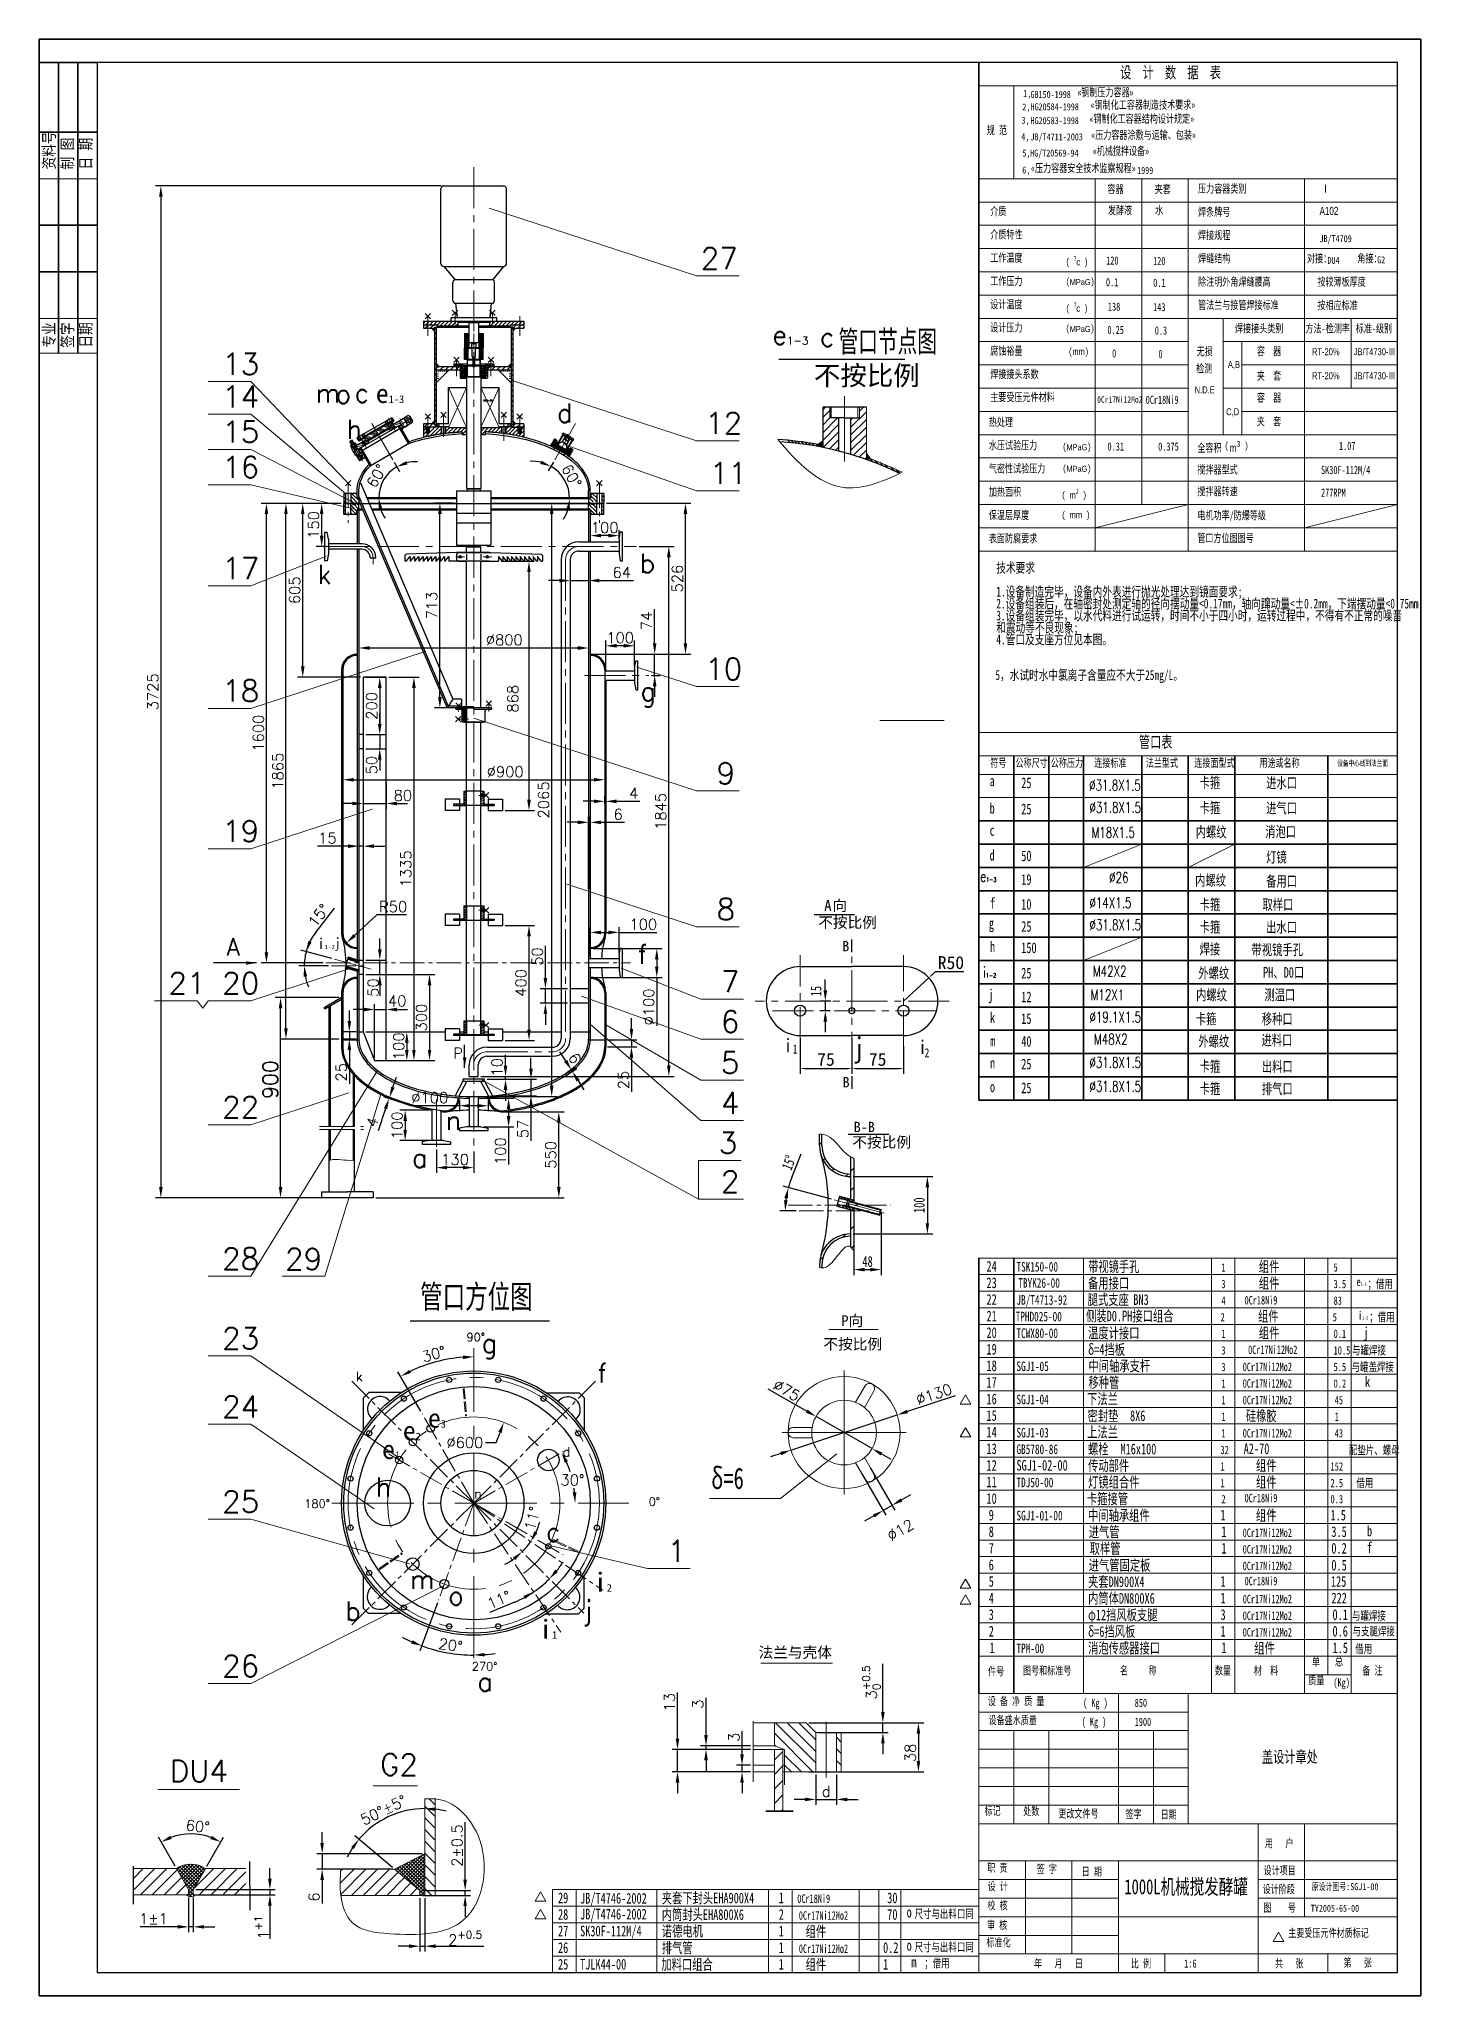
# Model space of a CAD drawing. Header units: millimetres. Extents: x 36080 to 36401, y 5729 to 6183.
import ezdxf

# ---------------------------------------------------------------- set-up
doc = ezdxf.new("R2010")
doc.units = ezdxf.units.MM
for name, pattern in [('ACAD_ISO02W100', [15, 12, -3]), ('CENTER2', [28.575, 19.05, -3.175, 3.175, -3.175]), ('PHANTOM', [63.5, 31.75, -6.35, 6.35, -6.35, 6.35, -6.35]), ('PHANTOM2', [31.75, 15.875, -3.175, 3.175, -3.175, 3.175, -3.175])]:
    doc.linetypes.add(name, pattern=pattern)
doc.layers.get('Defpoints').update_dxf_attribs({"lineweight": 18})
for name, color, linetype, lineweight in [('07双点划线K', 6, 'PHANTOM', 35), ('_01粗实线A', 3, 'Continuous', 25), ('_02细实线B', 7, 'Continuous', 35), ('c', 7, 'Continuous', 25), ('dh', 7, 'CENTER2', 9), ('sdh', 7, 'PHANTOM2', 9), ('x', 7, 'Continuous', 9), ('xu', 7, 'ACAD_ISO02W100', 9), ('细线', 4, 'Continuous', 9)]:
    doc.layers.add(name, color=color, linetype=linetype, lineweight=lineweight)
doc.layers.add('実線', color=3, linetype='Continuous')
doc.styles.get("Standard").update_dxf_attribs({"font": '仿宋_GB2312.ttf', "width": 0.707})
doc.styles.add('STYLE1', font='')
doc.styles.add('数字', font='txt.shx', dxfattribs={"width": 0.707})
doc.styles.add('文字', font='仿宋_GB2312.ttf', dxfattribs={"width": 0.707})
doc.styles.add('样式 1', font='txt.shx')
doc.styles.add('汉字', font='仿宋_GB2312.ttf', dxfattribs={"width": 0.8, "height": 3.5})
doc.styles.get('STYLE1').set_extended_font_data('SimSun')
doc.dimstyles.new('1-15', dxfattribs={"dimtxt": 2.5, "dimasz": 2.5, "dimexe": 1.25, "dimexo": 0.625, "dimtad": 1, "dimlfac": 15, "dimdsep": 46, "dimtxsty": 'Standard', "dimcen": 2.5, "dimadec": 0, "dimazin": 0, "dimtfac": 1, "dimtmove": 0, "dimatfit": 3, "dimfxl": 1, "dimarcsym": 0})
doc.dimstyles.new('1-15sp', dxfattribs={"dimtxt": 2.5, "dimasz": 2.5, "dimexe": 1.25, "dimexo": 0.625, "dimtad": 1, "dimtih": 1, "dimtoh": 1, "dimlfac": 15, "dimdsep": 46, "dimtxsty": 'Standard', "dimcen": 2.5, "dimadec": 0, "dimazin": 0, "dimtfac": 1, "dimtmove": 0, "dimatfit": 3, "dimfxl": 1, "dimarcsym": 0})
doc.dimstyles.new('ISO-25_WS', dxfattribs={"dimtxt": 3.5, "dimasz": 2.5, "dimexe": 1.25, "dimexo": 0.625, "dimtad": 1, "dimdec": 4, "dimlfac": 10, "dimdsep": 46, "dimtxsty": 'STYLE1', "dimcen": 2.5, "dimadec": 0, "dimazin": 0, "dimtfac": 1, "dimtdec": 0, "dimtofl": 0, "dimtmove": 0, "dimatfit": 3, "dimfxl": 1, "dimtolj": 1, "dimarcsym": 0})
doc.dimstyles.get("Standard").update_dxf_attribs({"dimtxt": 1, "dimasz": 1, "dimexe": 1.25, "dimexo": 0.625, "dimtad": 1, "dimdec": 1, "dimdsep": 46, "dimtxsty": '数字', "dimcen": 2.5, "dimadec": 1, "dimazin": 0, "dimtfac": 1, "dimtdec": 1, "dimtmove": 2, "dimatfit": 3, "dimfxl": 1, "dimtolj": 1, "dimtzin": 0, "dimarcsym": 0})
pattern_1 = [(45, (35882.16984, 5960.0247), (-0.14967094, 0.14967094), [])]
pattern_2 = [(45, (36151.239, 6047.4288), (-0.598684, 0.598684), [])]
pattern_3 = [(45, (36031.58202, 5904.89427), (-0.14967094, 0.14967094), [])]
pattern_4 = [(135, (36031.58202, 5904.89427), (-0.14967094, -0.14967094), [])]
pattern_5 = [(45, (36172.62954, 6095.48943), (-0.149671, 0.149671), [])]
pattern_6 = [(285, (36143.08766, 6046.78437), (0.2044543, 0.05478336), [])]
pattern_7 = [(15, (36143.08766, 6046.78437), (-0.05478336, 0.2044543), [])]
pattern_8 = [(285, (36143.08766, 6046.78437), (0.10222715, 0.02739168), []), (15, (36143.08766, 6046.78437), (-0.02739168, 0.10222715), [])]
pattern_9 = [(45, (36158.1221, 6048.85304), (-0.449013, 0.449013), [])]
pattern_10 = [(165, (36186.65467, 6071.6909), (0.1095667, 0.4089086), [])]
pattern_11 = [(165, (36170.79862, 6085.65278), (0.0547834, 0.2044543), [])]
pattern_12 = [(75, (36185.29579, 6073.69794), (0.1226726, -0.03287), [])]
pattern_13 = [(135, (36835.70925, 5896.3457), (0.29934187, 0.29934187), [])]
pattern_14 = [(45, (36102.5725, 5794.957), (-2.245064, 2.245064), [])]

msp = doc.modelspace()

# ---------------------------------------------------------------- texts
for s, height, style, p in [('27', 5, '样式 1', (36233.35889, 6129.52886)), ('13', 5, '样式 1', (36122.25219, 6105.02494)), ('不按比例', 4.5, 'STYLE1', (36259.61585, 6102.59833)), ('14', 5, '样式 1', (36122.25219, 6097.44716)), ('12', 5, '样式 1', (36234.37135, 6091.27399)), ('15', 5, '样式 1', (36122.25219, 6089.28112)), ('16', 5, '样式 1', (36122.25219, 6081.07911)), ('11', 5, '样式 1', (36235.46858, 6079.6939)), ('17', 5, '样式 1', (36122.25219, 6057.59595)), ('10', 5, '样式 1', (36234.37135, 6034.24718)), ('18', 5, '样式 1', (36122.25219, 6029.18502)), ('9', 5, '样式 1', (36237.02366, 6010.0333)), ('19', 5, '样式 1', (36122.25219, 5996.5959)), ('8', 5, '样式 1', (36237.02366, 5978.49905)), ('A', 2.5, 'STYLE1', (36261.99851, 5980.60311)), ('向', 2.5, 'STYLE1', (36263.90533, 5980.60311)), ('不按比例', 2.5, 'STYLE1', (36260.60018, 5976.66519)), ('21', 5, '样式 1', (36109.78935, 5961.30914)), ('20', 5, '样式 1', (36122.25219, 5961.30914)), ('7', 5, '样式 1', (36238.03245, 5961.7161)), ('6', 5, '样式 1', (36238.03245, 5952.39217)), ('P', 2.5, '样式 1', (36175.87624, 5946.30436)), ('5', 5, '样式 1', (36238.03245, 5942.86854)), ('B', 2.4, 'STYLE1', (36266.25617, 5939.63394)), ('22', 5, '样式 1', (36122.25219, 5932.55128)), ('4', 5, '样式 1', (36238.03245, 5933.4945)), ('3', 5, '样式 1', (36237.49219, 5924.26206)), ('不按比例', 2.5, 'STYLE1', (36268.50761, 5925.66359)), ('2', 5, '样式 1', (36238.03245, 5915.24658)), ('28', 5, '样式 1', (36122.25219, 5897.37358)), ('29', 5, '样式 1', (36136.87196, 5897.28195)), ('P向', 2.5, 'STYLE1', (36265.94052, 5884.23853)), ('23', 5, '样式 1', (36122.25219, 5878.903)), ('不按比例', 2.5, 'STYLE1', (36261.80236, 5878.80729)), ('24', 5, '样式 1', (36122.25219, 5863.04634)), ('25', 5, '样式 1', (36122.25219, 5840.98164)), ('1', 5, '样式 1', (36225.62194, 5829.51237)), ('法兰与壳体', 2.5, 'STYLE1', (36246.75089, 5807.24569)), ('26', 5, '样式 1', (36122.25219, 5802.84789)), ('DU4', 5, '样式 1', (36110.06931, 5778.47473)), ('G2', 5, '样式 1', (36158.8859, 5779.95959))]:
    msp.add_text(s, height=height, dxfattribs=dict(style=style)).set_placement(p)
at = {"style": 'STYLE1', "width": 0.67}
msp.add_text('管口节点图', height=5, dxfattribs=at).set_placement((36265.32467, 6110.26842))
at = {"layer": 'c', "style": '文字', "width": 0.707}
msp.add_text('管口方位图', height=5.415384, dxfattribs=at).set_placement((36168.19434, 5888.35581))
at = {"layer": 'x'}
for s, height, style, width, p in [('2,', 1.62, '文字', 0.707, (36307.97985, 6166.36761)), ('1,', 1.62, '文字', 0.707, (36308.17862, 6169.50772)), ('3,', 1.62, '文字', 0.707, (36307.80436, 6163.27531)), ('4,', 1.62, '文字', 0.707, (36307.75214, 6159.46862)), ('5,', 1.62, '文字', 0.707, (36307.99495, 6155.66039)), ('6,', 1.62, '文字', 0.707, (36307.97796, 6151.72426)), ('JB/T4709', 1.62, '文字', 0.707, (36376.97108, 6135.80372)), ('120', 1.89, '文字', 0.707, (36327.44465, 6130.58747)), ('120', 1.89, '文字', 0.707, (36338.34955, 6130.4867)), ('DU4', 1.62, '文字', 0.707, (36378.83673, 6130.76455)), ('G2', 1.62, '文字', 0.707, (36390.36372, 6130.89553)), ('0.1', 1.89, '文字', 0.707, (36327.39504, 6125.5655)), ('0.1', 1.89, '文字', 0.707, (36338.38156, 6125.4266)), ('138', 1.89, '文字', 0.707, (36327.86187, 6119.89174)), ('143', 1.89, '文字', 0.707, (36338.34955, 6119.78919)), ('0.25', 1.89, '文字', 0.707, (36327.74702, 6114.49104)), ('0.3', 1.89, '文字', 0.707, (36338.73355, 6114.35214)), ('0', 1.89, '文字', 0.707, (36328.8301, 6109.0417)), ('0', 1.89, '文字', 0.707, (36339.58828, 6108.9028)), ('0Cr17Ni12Mo2', 1.51767, '文字', 0.707, (36325.35842, 6098.51637)), ('0Cr18Ni9', 1.89, '文字', 0.707, (36336.62476, 6098.27036)), ('0.31', 1.89, '文字', 0.707, (36327.76811, 6087.42464)), ('0.375', 1.89, '文字', 0.707, (36339.53387, 6087.42464)), ('1.07', 1.89, '文字', 0.707, (36381.49639, 6087.56011)), ('SK30F-112M/4', 1.89, '文字', 0.707, (36377.32717, 6081.97521)), ('277RPM', 1.89, '文字', 0.707, (36377.32717, 6076.71588)), ('5，水试时水中氯离子含量应不大于25mg/L。', 2.268, '文字', 0.707, (36301.72166, 6034.19959)), ('管口表', 2.7, '文字', 0.707, (36335.04371, 6018.43971)), ('a', 2.475, '文字', 0.707, (36300.39325, 6009.52987)), ('25', 2.475, '文字', 0.707, (36307.73425, 6009.07594)), ('%%c31.8X1.5', 2.475, '数字', 0.707, (36323.49809, 6008.53083)), ('卡箍', 2.475, '文字', 0.707, (36349.15203, 6009.16019)), ('进水口', 2.475, '文字', 0.707, (36364.58658, 6009.07594)), ('b', 2.475, '文字', 0.707, (36300.39325, 6003.16133)), ('25', 2.475, '文字', 0.707, (36307.73425, 6003.00525)), ('%%c31.8X1.5', 2.475, '数字', 0.707, (36323.56597, 6003.35916)), ('卡箍', 2.475, '文字', 0.707, (36349.15203, 6003.2953)), ('进气口', 2.475, '文字', 0.707, (36364.58658, 6003.21106)), ('c', 2.475, '文字', 0.707, (36300.39325, 5998.03464)), ('M18X1.5', 2.475, '数字', 0.707, (36324.06077, 5997.55855)), ('内螺纹', 2.475, '文字', 0.707, (36348.24364, 5997.66768)), ('消泡口', 2.475, '文字', 0.707, (36364.38145, 5997.73332)), ('d', 2.475, '文字', 0.707, (36300.39325, 5992.2784)), ('灯镜', 2.475, '文字', 0.707, (36364.58658, 5991.83253)), ('50', 2.475, '文字', 0.707, (36307.73425, 5992.12232)), ('19', 2.475, '文字', 0.707, (36307.73425, 5986.64393)), ('%%c26', 2.475, '数字', 0.707, (36328.14616, 5987.10053)), ('内螺纹', 2.475, '文字', 0.707, (36348.10635, 5986.46242)), ('备用口', 2.475, '文字', 0.707, (36364.58658, 5986.24763)), ('f', 2.475, '文字', 0.707, (36300.46876, 5981.13557)), ('10', 2.475, '文字', 0.707, (36307.73425, 5980.88402)), ('%%c14X1.5', 2.475, '数字', 0.707, (36323.56597, 5981.23793)), ('卡箍', 2.475, '文字', 0.707, (36349.15203, 5980.86298)), ('取样口', 2.475, '文字', 0.707, (36363.75815, 5980.81223)), ('g', 2.475, '文字', 0.707, (36300.23385, 5976.46214)), ('25', 2.475, '文字', 0.707, (36307.73425, 5975.74859)), ('%%c31.8X1.5', 2.475, '数字', 0.707, (36323.56597, 5976.1025)), ('卡箍', 2.475, '文字', 0.707, (36349.15203, 5975.63714)), ('出水口', 2.475, '文字', 0.707, (36364.58658, 5975.55289)), ('h', 2.475, '文字', 0.707, (36300.46876, 5971.05489)), ('150', 2.475, '文字', 0.707, (36307.73425, 5970.80334)), ('焊接', 2.475, '文字', 0.707, (36349.15203, 5970.50921)), ('带视镜手孔', 2.475, '文字', 0.707, (36361.19669, 5970.34723)), ('M42X2', 2.475, '数字', 0.707, (36324.38144, 5965.33213)), ('外螺纹', 2.475, '文字', 0.707, (36348.86094, 5964.93024)), ('PH、D0口', 2.475, '文字', 0.707, (36363.88111, 5965.08632)), ('25', 2.475, '文字', 0.707, (36307.73425, 5964.92389)), ('j', 2.475, '文字', 0.707, (36300.099, 5959.90352)), ('12', 2.475, '文字', 0.707, (36307.73425, 5959.39631)), ('M12X1', 2.475, '数字', 0.707, (36323.8428, 5959.87079)), ('内螺纹', 2.475, '文字', 0.707, (36348.32229, 5959.87454)), ('测温口', 2.475, '文字', 0.707, (36364.18533, 5959.87454)), ('k', 2.475, '文字', 0.707, (36300.46876, 5954.60668)), ('15', 2.475, '文字', 0.707, (36307.73425, 5954.35512)), ('%%c19.1X1.5', 2.475, '数字', 0.707, (36323.56597, 5954.70904)), ('卡箍', 2.475, '文字', 0.707, (36348.28411, 5954.31416)), ('移种口', 2.475, '文字', 0.707, (36363.58993, 5954.26341)), ('i', 3.2, 'STYLE1', 0.8, (36252.73656, 5947.72587)), ('1', 2.13333, 'STYLE1', 0.8, (36254.65019, 5947.44576)), ('i', 3.2, 'STYLE1', 0.8, (36283.94319, 5947.36014)), ('m', 2.475, '文字', 0.707, (36300.52165, 5949.15629)), ('40', 2.475, '文字', 0.707, (36307.73425, 5949.0712)), ('M48X2', 2.475, '数字', 0.707, (36324.63297, 5949.57974)), ('外螺纹', 2.475, '文字', 0.707, (36348.86094, 5949.11754)), ('进料口', 2.475, '文字', 0.707, (36363.51152, 5949.36592)), ('2', 2.13333, 'STYLE1', 0.8, (36285.2478, 5946.57824)), ('n', 2.475, '文字', 0.707, (36300.46876, 5944.06994)), ('25', 2.475, '文字', 0.707, (36307.73425, 5943.81838)), ('%%c31.8X1.5', 2.475, '数字', 0.707, (36323.56597, 5944.1723)), ('卡箍', 2.475, '文字', 0.707, (36349.15203, 5943.28872)), ('出料口', 2.475, '文字', 0.707, (36363.58993, 5943.23797)), ('o', 2.475, '文字', 0.707, (36300.46876, 5938.53131)), ('25', 2.475, '文字', 0.707, (36307.73425, 5938.27976)), ('%%c31.8X1.5', 2.475, '数字', 0.707, (36323.56597, 5938.63367)), ('卡箍', 2.475, '文字', 0.707, (36349.15203, 5938.12816)), ('排气口', 2.475, '文字', 0.707, (36363.58993, 5938.07741)), ('24', 2.475, '文字', 0.707, (36299.67162, 5896.88147)), ('带视镜手孔', 2.475, '文字', 0.707, (36323.24749, 5896.81594)), ('组件', 2.475, '文字', 0.707, (36362.89289, 5896.81594)), ('23', 2.475, '文字', 0.707, (36299.67162, 5893.03147)), ('TSK150-00', 2.2275, '文字', 0.707, (36306.62807, 5896.88147)), ('TBYK26-00', 2.2275, '文字', 0.707, (36307.06628, 5893.12955)), ('备用接口', 2.475, '文字', 0.707, (36323.24749, 5892.96594)), ('3', 1.925, '文字', 0.707, (36354.19224, 5893.03147)), ('1', 1.925, '文字', 0.707, (36354.19224, 5896.88147)), ('组件', 2.475, '文字', 0.707, (36362.89289, 5892.96594)), ('3.5', 1.925, '文字', 0.707, (36380.24202, 5893.03147)), ('5', 1.925, '文字', 0.707, (36380.24202, 5896.88147)), ('；借用', 1.98, '文字', 0.707, (36388.12195, 5893.03147)), ('22', 2.475, '文字', 0.707, (36299.67162, 5889.18147)), ('JB/T4713-92', 2.2275, '文字', 0.707, (36306.62807, 5889.18147)), ('腿式支座', 2.475, '文字', 0.707, (36323.15691, 5889.14944)), ('BN3', 2.475, '文字', 0.707, (36333.75204, 5889.14944)), ('4', 1.925, '文字', 0.707, (36354.19224, 5889.18147)), ('83', 1.925, '文字', 0.707, (36380.24202, 5889.18147)), ('21', 2.475, '文字', 0.707, (36299.67162, 5885.33147)), ('TPHD025-00', 2.2275, '文字', 0.707, (36306.44778, 5885.33147)), ('侧装D0.PH接口组合', 2.475, '文字', 0.707, (36322.79897, 5885.33147)), ('2', 1.925, '文字', 0.707, (36353.98865, 5885.33147)), ('组件', 2.475, '文字', 0.707, (36362.71261, 5885.26594)), ('5', 1.925, '文字', 0.707, (36380.03844, 5885.33147)), ('；借用', 1.98, '文字', 0.707, (36388.52475, 5885.33147)), ('20', 2.475, '文字', 0.707, (36299.67162, 5881.48147)), ('TCWX80-00', 2.2275, '文字', 0.707, (36306.62807, 5881.48147)), ('温度计接口', 2.475, '文字', 0.707, (36323.24749, 5881.41594)), ('1', 1.925, '文字', 0.707, (36354.19224, 5881.48147)), ('组件', 2.475, '文字', 0.707, (36362.89289, 5881.41594)), ('0.1', 1.925, '文字', 0.707, (36380.24202, 5881.48147)), ('j', 2.475, '文字', 0.707, (36387.19416, 5881.52267)), ('19', 2.475, '文字', 0.707, (36299.67162, 5877.63147)), ('δ=4挡板', 2.475, '文字', 0.707, (36323.24749, 5877.56594)), ('中间轴承支杆', 2.475, '文字', 0.707, (36323.34722, 5873.74944)), ('3', 1.925, '文字', 0.707, (36354.19224, 5877.63147)), ('0Cr17Ni12Mo2', 1.98, '文字', 0.707, (36360.39863, 5877.74803)), ('10.5', 1.925, '文字', 0.707, (36380.24202, 5877.63147)), ('与罐焊接', 1.98, '文字', 0.707, (36384.53017, 5877.63147)), ('18', 2.475, '文字', 0.707, (36299.67162, 5873.78147)), ('17', 2.475, '文字', 0.707, (36299.67162, 5869.93147)), ('SGJ1-05', 2.2275, '文字', 0.707, (36306.62807, 5873.78147)), ('移种管', 2.475, '文字', 0.707, (36323.34722, 5869.89944)), ('3', 1.925, '文字', 0.707, (36354.19224, 5873.78147)), ('0Cr17Ni12Mo2', 1.98, '文字', 0.707, (36359.14567, 5873.78147)), ('5.5', 1.925, '文字', 0.707, (36380.24202, 5873.78147)), ('与罐盖焊接', 1.98, '文字', 0.707, (36384.44212, 5873.78147)), ('k', 2.475, '文字', 0.707, (36387.52843, 5870.08166)), ('16', 2.475, '文字', 0.707, (36299.67162, 5866.08147)), ('SGJ1-04', 2.2275, '文字', 0.707, (36306.62807, 5866.08147)), ('下法兰', 2.475, '文字', 0.707, (36323.0192, 5866.08147)), ('1', 1.925, '文字', 0.707, (36354.19224, 5869.93147)), ('1', 1.925, '文字', 0.707, (36354.19224, 5866.08147)), ('0Cr17Ni12Mo2', 1.98, '文字', 0.707, (36359.14567, 5869.93147)), ('0Cr17Ni12Mo2', 1.98, '文字', 0.707, (36359.14567, 5866.08147)), ('0.2', 1.925, '文字', 0.707, (36380.24202, 5869.93147)), ('45', 1.925, '文字', 0.707, (36380.49739, 5866.08147)), ('15', 2.475, '文字', 0.707, (36299.67162, 5862.23147)), ('密封垫', 2.475, '文字', 0.707, (36323.15427, 5862.16594)), ('8X6', 2.475, '文字', 0.707, (36332.98435, 5862.17542)), ('1', 1.925, '文字', 0.707, (36354.19224, 5862.23147)), ('硅橡胶', 2.475, '文字', 0.707, (36359.88426, 5862.16594)), ('1', 1.925, '文字', 0.707, (36380.49739, 5862.23147)), ('14', 2.475, '文字', 0.707, (36299.67162, 5858.38147)), ('SGJ1-03', 2.2275, '文字', 0.707, (36306.62807, 5858.38147)), ('上法兰', 2.475, '文字', 0.707, (36323.0192, 5858.38147)), ('1', 1.925, '文字', 0.707, (36354.19224, 5858.38147)), ('0Cr17Ni12Mo2', 1.98, '文字', 0.707, (36359.14567, 5858.38147)), ('43', 1.925, '文字', 0.707, (36380.49739, 5858.38147)), ('13', 2.475, '文字', 0.707, (36299.67162, 5854.53147)), ('GB5780-86', 2.2275, '文字', 0.707, (36306.62807, 5854.53147)), ('螺栓', 2.475, '文字', 0.707, (36323.24749, 5854.46594)), ('M16x100', 2.475, '文字', 0.707, (36330.77757, 5854.47542)), ('32', 1.925, '文字', 0.707, (36353.99389, 5854.53147)), ('A2-70', 2.475, '文字', 0.707, (36359.38253, 5854.53147)), ('配垫片、螺母', 1.98, '文字', 0.707, (36383.80789, 5854.46594)), ('12', 2.475, '文字', 0.707, (36299.67162, 5850.68147)), ('SGJ1-02-00', 2.475, '文字', 0.707, (36306.62807, 5850.68147)), ('传动部件', 2.475, '文字', 0.707, (36323.24749, 5850.61594)), ('灯镜组合件', 2.475, '文字', 0.707, (36323.24749, 5846.76594)), ('1', 1.925, '文字', 0.707, (36353.99389, 5850.68147)), ('组件', 2.475, '文字', 0.707, (36362.22322, 5850.61594)), ('组件', 2.475, '文字', 0.707, (36362.22322, 5846.76594)), ('152', 1.925, '文字', 0.707, (36379.53262, 5850.68147)), ('11', 2.475, '文字', 0.707, (36299.67162, 5846.83147)), ('10', 2.475, '文字', 0.707, (36299.67162, 5842.98147)), ('TDJ50-00', 2.2275, '文字', 0.707, (36306.62807, 5846.83147)), ('卡箍接管', 2.475, '文字', 0.707, (36322.99401, 5842.91594)), ('1', 1.925, '文字', 0.707, (36353.99389, 5846.83147)), ('2', 1.925, '文字', 0.707, (36354.19943, 5843.09395)), ('2.5', 1.925, '文字', 0.707, (36379.53262, 5846.83147)), ('0.3', 1.925, '文字', 0.707, (36379.53262, 5843.10945)), ('借用', 1.98, '文字', 0.707, (36385.52432, 5846.83147)), ('9', 2.475, '文字', 0.707, (36300.18253, 5839.13147)), ('SGJ1-01-00', 2.2275, '文字', 0.707, (36306.62807, 5839.13147)), ('中间轴承组件', 2.475, '文字', 0.707, (36323.24749, 5839.06594)), ('1', 2.475, '文字', 0.707, (36353.99389, 5839.13147)), ('组件', 2.475, '文字', 0.707, (36362.22322, 5839.06594)), ('1.5', 2.475, '文字', 0.707, (36379.53262, 5839.13147)), ('8', 2.475, '文字', 0.707, (36300.18253, 5835.28147)), (' 进气管', 2.475, '文字', 0.707, (36322.20805, 5835.21594)), ('1', 2.475, '文字', 0.707, (36354.19224, 5835.28147)), ('0Cr17Ni12Mo2', 1.98, '文字', 0.707, (36359.14567, 5835.28147)), ('3.5', 2.475, '文字', 0.707, (36379.73096, 5835.28147)), ('b', 2.475, '文字', 0.707, (36387.99606, 5835.43166)), ('7', 2.475, '文字', 0.707, (36300.18253, 5831.43147)), ('取样管', 2.475, '文字', 0.707, (36323.62404, 5831.36739)), ('1', 2.475, '文字', 0.707, (36354.19224, 5831.43147)), ('0Cr17Ni12Mo2', 1.98, '文字', 0.707, (36359.14567, 5831.43147)), ('0.2', 2.475, '文字', 0.707, (36379.73096, 5831.43147)), ('f', 2.475, '文字', 0.707, (36387.99606, 5831.58166)), ('6', 2.475, '文字', 0.707, (36300.18253, 5827.58147)), (' 进气管固定板', 2.475, '文字', 0.707, (36322.20805, 5827.51594)), ('0Cr17Ni12Mo2', 1.98, '文字', 0.707, (36359.14567, 5827.58147)), ('0.5', 2.475, '文字', 0.707, (36379.73096, 5827.50542)), ('4', 2.475, '文字', 0.707, (36300.18253, 5819.88147)), ('5', 2.475, '文字', 0.707, (36300.18253, 5823.73147)), ('夹套DN900X4', 2.475, '文字', 0.707, (36323.24749, 5823.66594)), ('内筒体DN800X6', 2.475, '文字', 0.707, (36323.24749, 5819.81594)), ('1', 2.475, '文字', 0.707, (36353.99389, 5823.73147)), ('1', 2.475, '文字', 0.707, (36353.99389, 5819.88147)), ('125', 2.475, '文字', 0.707, (36379.62628, 5823.73147)), ('222', 2.475, '文字', 0.707, (36379.75656, 5819.88147)), ('3', 2.475, '文字', 0.707, (36300.18253, 5816.03147)), ('φ12挡风板支腿', 2.475, '文字', 0.707, (36323.24749, 5815.96594)), ('3', 2.475, '文字', 0.707, (36353.99389, 5816.03147)), ('0Cr17Ni12Mo2', 1.98, '文字', 0.707, (36359.14567, 5819.88147)), ('0Cr17Ni12Mo2', 1.98, '文字', 0.707, (36359.14567, 5816.03147)), ('0.1', 2.475, '文字', 0.707, (36379.99405, 5816.03147)), ('与罐焊接', 1.98, '文字', 0.707, (36384.52988, 5816.03147)), ('2', 2.475, '文字', 0.707, (36300.18253, 5812.18147)), ('δ=6挡风板', 2.475, '文字', 0.707, (36323.24749, 5812.11594)), ('1', 2.475, '文字', 0.707, (36353.99389, 5812.18147)), ('0Cr17Ni12Mo2', 1.98, '文字', 0.707, (36359.14567, 5812.18147)), ('0.6', 2.475, '文字', 0.707, (36379.99405, 5812.18147)), ('与支腿焊接', 1.98, '文字', 0.707, (36384.65803, 5812.42247)), ('1', 2.475, '文字', 0.707, (36300.38193, 5808.33147)), ('TPM-00', 2.2275, '文字', 0.707, (36306.62807, 5808.33147)), ('消泡传感器接口', 2.475, '文字', 0.707, (36323.24749, 5808.26594)), ('1', 2.475, '文字', 0.707, (36354.19224, 5808.33147)), ('组件', 2.475, '文字', 0.707, (36361.82148, 5808.26594)), ('1.5', 2.475, '文字', 0.707, (36380.00568, 5808.33147)), ('借用', 1.98, '文字', 0.707, (36385.2762, 5808.33147)), ('( Kg )', 1.89, '文字', 0.707, (36322.10269, 5795.85095)), ('850', 1.89, '文字', 0.707, (36334.08292, 5795.85095)), ('( Kg )', 1.89, '文字', 0.707, (36321.76431, 5791.45693)), ('1900', 1.89, '文字', 0.707, (36334.08292, 5791.436)), ('盖设计章处', 2.7, '文字', 0.707, (36363.59291, 5782.89853)), ('更改文件号', 1.89, '文字', 0.707, (36316.34011, 5770.14867)), ('签字', 1.89, '文字', 0.707, (36331.93424, 5770.03442)), ('日期', 1.89, '文字', 0.707, (36340.08399, 5769.92015)), ('用   户', 1.89, '文字', 0.707, (36364.31563, 5763.24765)), ('日 期', 1.89, '文字', 0.707, (36321.7423, 5756.68334)), ('设计项目', 1.89, '文字', 0.707, (36363.96796, 5756.94061)), ('1000L机械搅发酵罐', 3.5, '文字', 0.707, (36331.67059, 5752.36463)), ('设计阶段', 1.89, '文字', 0.707, (36363.77305, 5752.58746)), ('29', 2.475, '文字', 0.707, (36200.20253, 5750.29147)), ('JB/T4746-2002', 2.475, '文字', 0.707, (36205.32807, 5750.19274)), ('夹套下封头EHA900X4', 2.475, '文字', 0.707, (36224.29297, 5750.25944)), ('1', 2.475, '文字', 0.707, (36251.44484, 5750.29147)), ('30', 2.475, '文字', 0.707, (36276.62855, 5750.29147)), ('图    号', 1.89, '文字', 0.707, (36363.93838, 5748.30018)), ('TY2005-65-00', 1.62, '文字', 0.707, (36374.95979, 5748.30018)), ('28', 2.475, '文字', 0.707, (36200.20253, 5746.44147)), ('27', 2.475, '文字', 0.707, (36200.20253, 5742.59147)), ('SK30F-112M/4', 2.475, '文字', 0.707, (36205.32807, 5742.59147)), ('JB/T4746-2002', 2.475, '文字', 0.707, (36205.32807, 5746.50946)), ('诺德电机', 2.475, '文字', 0.707, (36224.29297, 5742.55944)), ('内筒封头EHA800X6', 2.475, '文字', 0.707, (36224.29297, 5746.40944)), ('2', 2.475, '文字', 0.707, (36251.44484, 5746.44147)), ('1', 2.475, '文字', 0.707, (36251.44484, 5742.59147)), ('0Cr17Ni12Mo2', 1.98, '文字', 0.707, (36256.11493, 5746.44147)), ('组件', 2.475, '文字', 0.707, (36257.68288, 5742.5137)), ('70', 2.475, '文字', 0.707, (36276.62855, 5746.44147)), ('o', 2.475, '文字', 0.707, (36281.13953, 5746.97327)), ('尺寸与出料口同', 1.98, '文字', 0.707, (36282.98252, 5746.81211)), ('26', 2.475, '文字', 0.707, (36200.20253, 5738.74147)), ('排气管', 2.475, '文字', 0.707, (36224.29297, 5738.70944)), ('1', 2.475, '文字', 0.707, (36251.44484, 5738.74147)), ('0Cr17Ni12Mo2', 1.98, '文字', 0.707, (36256.11493, 5738.74147)), ('0.2', 2.475, '文字', 0.707, (36275.6577, 5738.74147)), ('o', 2.475, '文字', 0.707, (36281.13953, 5739.27327)), ('尺寸与出料口同', 1.98, '文字', 0.707, (36282.98252, 5739.11211)), ('25', 2.475, '文字', 0.707, (36200.20253, 5734.89147)), ('TJLK44-00', 2.475, '文字', 0.707, (36205.32807, 5734.89147)), ('加料口组合', 2.475, '文字', 0.707, (36224.19323, 5734.82594)), ('1', 2.475, '文字', 0.707, (36251.44484, 5734.89147)), ('组件', 2.475, '文字', 0.707, (36257.68288, 5734.82594)), ('1', 2.475, '文字', 0.707, (36275.6577, 5734.89147)), ('m', 2.475, '文字', 0.707, (36282.22144, 5735.42327)), ('；借用', 1.98, '文字', 0.707, (36285.22856, 5735.3565)), ('年   月   日', 1.89, '文字', 0.707, (36310.7237, 5735.34738)), ('比 例', 1.89, '文字', 0.707, (36333.18183, 5735.34738)), ('1:6', 1.89, '文字', 0.707, (36345.56267, 5735.34738)), ('共   张', 1.89, '文字', 0.707, (36366.65049, 5735.35167)), ('第   张', 1.89, '文字', 0.707, (36382.54224, 5735.53626))]:
    msp.add_text(s, height=height, dxfattribs=dict(at, style=style, width=width)).set_placement(p)
for s, height, style, p in [('c', 4.4, '样式 1', (36260.97335, 6111.58481)), ('m', 4.4, '样式 1', (36143.96022, 6098.55524)), ('o', 4.4, '样式 1', (36148.60652, 6098.38637)), ('c', 4.4, '样式 1', (36152.99947, 6098.59739)), ('2004-50', 0.333333, '样式 1', (36182.85971, 6098.85731)), ('d', 4.4, '样式 1', (36199.95257, 6093.93977)), ('h', 4.4, '样式 1', (36151.09115, 6090.13762)), ('b', 4.4, '样式 1', (36219.16168, 6059.05401)), ('k', 4.4, '样式 1', (36144.36313, 6056.48881)), ('g', 4.4, '样式 1', (36219.33648, 6029.37947)), ('A', 4, '样式 1', (36123.27623, 5970.23703)), ('j', 2.2, '样式 1', (36148.49216, 5972.09662)), ('f', 4.4, '样式 1', (36218.68822, 5968.32242)), ('B', 2.4, 'STYLE1', (36266.18244, 5971.22246)), ('j', 4.4, '样式 1', (36268.95579, 5946.75571)), ('n', 4.4, '样式 1', (36174.12751, 5929.77615)), ('B-B', 2.4, 'STYLE1', (36268.85212, 5929.23586)), ('a', 4.4, '样式 1', (36166.2932, 5921.0713)), ('90%%d', 1.925, '样式 1', (36178.96807, 5880.70585)), ('g', 4.4, '样式 1', (36182.45686, 5878.06822)), ('k', 2.2, '样式 1', (36153.27218, 5871.41735)), ('f', 4.4, '样式 1', (36209.36744, 5871.15686)), ('d', 2.2, '样式 1', (36201.27384, 5853.95251)), ('h', 4.4, '样式 1', (36157.8563, 5844.69861)), ('n', 2.2, '样式 1', (36180.72578, 5844.21233)), ('180%%d', 1.925, '样式 1', (36141.32923, 5842.03488)), ('0%%d', 1.925, '样式 1', (36221.24456, 5842.5203)), ('c', 4.4, '样式 1', (36197.42708, 5834.25387)), ('m', 4.4, '样式 1', (36165.84257, 5823.2563)), ('o', 4.4, '样式 1', (36174.70201, 5819.45717)), ('b', 4.4, '样式 1', (36150.80417, 5815.88552)), ('j', 4.4, '样式 1', (36206.20231, 5816.15203)), ('270%%d', 1.925, '样式 1', (36180.20818, 5804.28773)), ('a', 4.4, '样式 1', (36181.47642, 5799.50006))]:
    msp.add_text(s, height=height, dxfattribs=dict(at, style=style)).set_placement(p)
at = {"layer": 'x', "attachment_point": 1}
for s, insert, char_height, width, style in [('设  计  数  据  表', (36330.69674, 6176.54309), 2.7, 24.6311729, '文字'), ('{\\Ftxt.shx|c0;«}钢制压力容器{\\Ftxt.shx|c0;»}', (36320.7943, 6171.52934), 1.89, 45.6515553, '文字'), ('GB150-1998', (36309.89286, 6170.90037), 1.62, 24.6311729, '文字'), ('HG20584-1998', (36309.89286, 6168.03442), 1.62, 24.6311729, '文字'), ('{\\fTxt|b0|i0|c0|p0;«}钢制化工容器制造技术要求{\\fTxt|b0|i0|c0|p0;»}', (36323.85254, 6168.63172), 1.89, 55.4153667, '文字'), ('规 范', (36299.73819, 6162.72756), 1.89, 24.6311729, '文字'), ('HG20583-1998', (36309.89286, 6164.81024), 1.62, 24.6311729, '文字'), ('{\\fTxt|b0|i0|c0|p0;«}钢制化工容器结构设计规定{\\fTxt|b0|i0|c0|p0;»}', (36323.58353, 6165.39808), 1.89, 45.4095114, '文字'), ('JB/T4711-2003', (36309.89286, 6161.04871), 1.62, 24.6311729, '文字'), ('{\\fTxt|b0|i0|c0|p0;«}压力容器涂敷与运输、包装{\\fTxt|b0|i0|c0|p0;»}', (36324.0057, 6161.64327), 1.89, 56.7539449, '文字'), ('{\\fTxt|b0|i0|c0|p0;«}机械搅拌设备{\\fTxt|b0|i0|c0|p0;»}', (36324.35634, 6157.90556), 1.89, 53.6080096, '文字'), ('HG/T20569-94', (36309.80317, 6157.28717), 1.62, 24.6311729, '文字'), ('{\\fTxt|b0|i0|c0|p0;«}压力容器安全技术监察规程{\\fTxt|b0|i0|c0|p0;»}', (36310.01813, 6153.92895), 1.89, 47.5068016, '文字'), ('容器', (36327.74526, 6149.04168), 1.89, 24.6311729, '文字'), ('1999', (36334.64011, 6153.25694), 1.62, 24.6311729, '文字'), ('夹套', (36338.70488, 6149.04168), 1.89, 24.6311729, '文字'), ('压力容器类别', (36348.79137, 6149.16658), 1.89, 24.6311729, '文字'), ('{\\fArial|b0|i0|c0|p32;I}', (36378.11117, 6149.16658), 1.89, 24.6311729, '文字'), ('介质', (36300.5503, 6143.91934), 1.89, 24.6311729, '文字'), ('发酵液', (36327.85575, 6144.14288), 1.89, 24.6311729, '文字'), ('水', (36338.82269, 6144.14288), 1.89, 24.6311729, '文字'), ('焊条牌号', (36348.79137, 6143.76658), 1.89, 24.6311729, '文字'), ('{\\fArial|b0|i0|c0|p32;A102}', (36376.99209, 6143.99013), 1.89, 24.6311729, '文字'), ('介质特性', (36300.5503, 6138.51934), 1.89, 24.6311729, '文字'), ('焊接规程', (36348.79137, 6138.36658), 1.89, 24.6311729, '文字'), ('工作温度      ', (36300.5503, 6133.11934), 1.89, 24.6311729, '文字'), ('\\A1;   ( {\\H0.7x;\\S\uf8fe^ ;\\fArial|b0|i0|c0|p32;\\H1.429x;c} )', (36315.24039, 6132.58861), 1.62, 24.6311729, '文字'), ('焊缝结构', (36348.79137, 6132.96658), 1.89, 24.6311729, '文字'), ('对接：', (36374.07089, 6132.96658), 1.89, 24.6311729, '文字'), ('角接：', (36385.77405, 6132.96658), 1.89, 22.4428092, '文字'), ('工作压力     ', (36300.5503, 6127.71934), 1.89, 24.6311729, '文字'), ('   ({\\fArial|b0|i0|c0|p32;\\H0.8571x;MPaG})', (36315.24039, 6127.45555), 1.62, 24.6311729, '文字'), ('除注明外角焊缝腰高', (36348.79137, 6127.56658), 1.89, 24.6311729, '文字'), ('按较薄板厚度', (36376.49683, 6127.56658), 1.89, 24.6311729, '文字'), ('设计温度      ', (36300.5503, 6122.31934), 1.89, 24.6311729, '文字'), ('\\A1;   ( {\\H0.7x;\\S\uf8fe^ ;\\fArial|b0|i0|c0|p32;\\H1.429x;c} )', (36315.24039, 6121.81319), 1.62, 24.6311729, '文字'), ('管法兰与接管焊接标准', (36348.79137, 6122.16658), 1.89, 24.6311729, '文字'), ('按相应标准', (36376.49683, 6122.10316), 1.89, 24.6311729, '文字'), ('{\\Ftxt.shx;e\\H0.4x;1-3}', (36249.95438, 6116.453), 4.4, 5.5, '样式 1'), ('设计压力     ', (36300.5503, 6116.91934), 1.89, 24.6311729, '文字'), ('   ({\\fArial|b0|i0|c0|p32;\\H0.8571x;MPaG})', (36315.24039, 6116.57101), 1.62, 24.6311729, '文字'), ('焊接接头类别', (36357.35631, 6116.71589), 1.89, 24.6311729, '文字'), ('方法-检测率', (36373.71663, 6116.71589), 1.89, 24.6311729, '文字'), ('标准-级别', (36385.39621, 6116.71589), 1.89, 24.6311729, '文字'), ('腐蚀裕量      ', (36300.5503, 6111.51934), 1.89, 24.6311729, '文字'), ('    ({\\fArial|b0|i0|c0|p32;mm})', (36314.92417, 6111.21846), 1.62, 24.6311729, '文字'), ('无损', (36348.45705, 6111.37244), 1.89, 24.6311729, '文字'), ('{\\fArial|b0|i0|c0|p32;A,B}', (36355.70753, 6108.22151), 1.62, 24.6311729, '文字'), ('容  器', (36362.4286, 6111.44103), 1.89, 24.6311729, '文字'), ('{\\fArial|b0|i0|c0|p32;RT-20%}', (36375.22326, 6111.17797), 1.62, 24.6311729, '文字'), ('{\\fArial|b0|i0|c0|p32;JB/T4730-\\fFangSong_GB2312|b0|i0|c134|p48;Ⅲ}', (36384.91877, 6111.17797), 1.62, 24.6311729, '文字'), ('焊接接头系数', (36300.5503, 6106.11934), 1.89, 24.6311729, '文字'), ('检测', (36348.35884, 6107.42601), 1.89, 24.6311729, '文字'), ('夹  套', (36362.4286, 6105.70781), 1.89, 24.6311729, '文字'), ('{\\fArial|b0|i0|c0|p32;RT-20%}', (36375.22326, 6105.60254), 1.62, 24.6311729, '文字'), ('{\\fArial|b0|i0|c0|p32;JB/T4730-\\fFangSong_GB2312|b0|i0|c134|p48;Ⅲ}', (36384.91877, 6105.59074), 1.62, 24.6311729, '文字'), ('{\\f宋体|b0|i0|c134|p2;e\\H0.4x;1-3}', (36157.89912, 6102.86911), 4.4, 2.238053, '样式 1'), ('主要受压元件材料', (36300.5503, 6100.76474), 1.89, 24.6311729, '文字'), ('{\\fArial|b0|i0|c0|p32;N.D.E}', (36347.9981, 6102.32609), 1.62, 24.6311729, '文字'), ('容  器', (36362.4286, 6100.66951), 1.89, 24.6311729, '文字'), ('热处理', (36300.22597, 6094.99616), 1.89, 24.6311729, '文字'), ('{\\fArial|b0|i0|c0|p32;C,D}', (36355.31084, 6097.25731), 1.62, 24.9189715, '文字'), ('夹  套', (36362.4286, 6095.14757), 1.89, 24.6311729, '文字'), ('水压试验压力     ', (36300.22597, 6089.59616), 1.89, 24.6311729, '文字'), ('   ({\\fArial|b0|i0|c0|p32;\\H0.8571x;MPaG})', (36314.48528, 6089.12966), 1.62, 24.6311729, '文字'), ('\\A1;全容积  {\\fArial|b0|i0|c0|p32;m\\H0.7x;\\S3^ ;}', (36348.62292, 6089.64502), 1.89, 24.6311729, '文字'), ('(    )', (36354.91449, 6089.38842), 1.62, 6.4318732, '文字'), ('气密性试验压力  ', (36300.22597, 6084.19616), 1.89, 24.6311729, '文字'), ('   ({\\fArial|b0|i0|c0|p32;\\H0.8571x;MPaG})', (36314.48528, 6084.11855), 1.62, 24.6311729, '文字'), ('搅拌器型式', (36348.62292, 6083.96596), 1.89, 24.6311729, '文字'), ('加热面积        ', (36300.22597, 6078.79616), 1.89, 24.6311729, '文字'), ('\\A1;   ( {\\fArial|b0|i0|c0|p32;m\\fFangSong_GB2312|b0|i0|c134|p49;\\H0.7x;\\S2^ ;} )', (36314.28393, 6078.46334), 1.62, 24.6311729, '文字'), ('搅拌器转速', (36348.62292, 6078.90419), 1.89, 24.6311729, '文字'), ('保温层厚度     ', (36300.22597, 6073.39616), 1.89, 24.6311729, '文字'), ('   ( {\\fArial|b0|i0|c0|p32;mm} )', (36314.28393, 6073.32407), 1.62, 24.6311729, '文字'), ('电机功率/防爆等级', (36348.62292, 6073.34858), 1.89, 24.6311729, '文字'), ('表面防腐要求', (36300.22597, 6067.99616), 1.89, 24.6311729, '文字'), ('管口方位图图号', (36348.62292, 6068.07399), 1.89, 24.6311729, '文字'), ('符号', (36300.5503, 6015.89156), 1.89, 24.6311729, '文字'), ('公称尺寸', (36306.39806, 6015.89156), 1.89, 24.6311729, '文字'), ('公称压力', (36314.59909, 6015.89156), 1.89, 24.6311729, '文字'), ('连接标准', (36324.68752, 6015.89156), 1.89, 24.6311729, '文字'), ('法兰型式', (36336.65195, 6015.89156), 1.89, 24.6311729, '文字'), ('连接面型式', (36347.90944, 6015.89156), 1.89, 24.6311729, '文字'), ('用途或名称', (36363.02041, 6015.89156), 1.89, 24.6311729, '文字'), ('设备中心线到法兰面', (36381.08473, 6015.55263), 1.323, 17.241821, '文字'), ('{\\Ftxt.shx;e\\H0.4x;1-3}', (36298.20612, 5989.84672), 2.475, 5.5, '文字'), ('{\\f宋体|b0|i0|c134|p2;i\\H0.4x;1-2}', (36144.36078, 5974.23846), 2.5, 5.5, '样式 1'), ('{\\Ftxt.shx;i\\H0.4x;1-2}', (36298.92698, 5967.59929), 2.475, 5.5, '文字'), ('{\\f宋体|b0|i0|c134|p2;e\\H0.4x;1-3}', (36385.57434, 5895.49667), 1.98, 3.0660299, '文字'), ('0Cr18Ni9', (36359.58485, 5891.22155), 1.98, 19.8594919, '文字'), ('{\\f宋体|b0|i0|c134|p2;i\\H0.4x;1-2}', (36385.93177, 5887.66722), 1.98, 2.490421, '文字'), ('{\\f宋体|b0|i0|c134|p2;e\\H0.4x;3}', (36169.99625, 5865.04789), 4.4, 5.5, '样式 1'), ('{\\f宋体|b0|i0|c134|p2;e\\H0.4x;2}', (36164.17364, 5862.14004), 4.4, 5.5, '样式 1'), ('{\\f宋体|b0|i0|c134|p2;e\\H0.4x;1}', (36159.347, 5857.77826), 4.4, 5.5, '样式 1'), ('δ=6', (36235.74729, 5851.35526), 4.95, 11, '文字'), ('0Cr18Ni9', (36359.58485, 5845.314), 1.98, 19.8594919, '文字'), ('{\\f宋体|b0|i0|c134|p2;i\\H0.4x;2}', (36208.52713, 5826.98406), 4.4, 5.5, '样式 1'), ('0Cr18Ni9', (36359.58485, 5826.0448), 1.98, 19.8594919, '文字'), ('{\\f宋体|b0|i0|c134|p2;i\\H0.4x;1}', (36195.83686, 5816.05289), 4.4, 5.5, '样式 1'), ('件号', (36300.0262, 5805.0438), 1.89, 18.9885315, '文字'), ('图号和标准号', (36308.15185, 5805.22553), 1.89, 18.9885315, '文字'), ('名     称', (36330.65, 5805.22553), 1.89, 18.9885315, '文字'), ('数量', (36352.68499, 5805.22553), 1.89, 18.9885315, '文字'), ('材  料', (36361.7348, 5805.22553), 1.89, 18.9885315, '文字'), ('单', (36375.22245, 5807.23732), 1.89, 18.9885315, '文字'), ('总', (36380.56733, 5807.34659), 1.89, 18.9885315, '文字'), ('备 注', (36386.92342, 5805.22553), 1.89, 18.9885315, '文字'), ('质量', (36374.36757, 5802.93463), 1.89, 18.9885315, '文字'), ('(Kg)', (36380.20215, 5802.44483), 1.89, 18.9885315, '文字'), ('设 备 净 质 量', (36299.94841, 5798.12058), 1.89, 18.9885315, '文字'), ('设备盛水质量', (36300.1366, 5793.72655), 1.89, 18.9885315, '文字'), ('标记', (36299.20747, 5772.66046), 1.89, 18.9885315, '文字'), ('处数', (36308.20904, 5772.59022), 1.89, 18.9885315, '文字'), ('职 责', (36299.85358, 5759.4625), 1.89, 18.9885315, '文字'), ('签 字', (36311.30795, 5759.18204), 1.89, 18.9885315, '文字'), ('设 计', (36299.93558, 5755.15194), 1.89, 18.9885315, '文字'), ('原设计图号:SGJ1-00', (36375.15405, 5754.93449), 1.62, 15.5674612, '文字'), ('0Cr18Ni9', (36255.75058, 5752.33155), 1.98, 19.8594919, '文字'), ('校 核', (36299.87722, 5750.72094), 1.89, 18.9885315, '文字'), ('审 核', (36299.79, 5746.16707), 1.89, 18.9885315, '文字'), ('标准化', (36299.64893, 5742.12359), 1.89, 18.9885315, '文字'), ('主要受压元件材质标记', (36369.71391, 5744.33522), 1.89, 18.9885315, '文字')]:
    msp.add_mtext(s, dxfattribs=dict(at, insert=insert, char_height=char_height, width=width, style=style))
at = {"layer": 'x', "insert": (36301.93719, 6061.36269), "char_height": 2.268, "width": 94.0896, "attachment_point": 1, "line_spacing_factor": 0.733325, "style": '文字'}
msp.add_mtext('技术要求\\P\\P1.设备制造完毕，设备内外表进行抛光处理达到镜面要求;\\P2.设备组装后，在轴密封处测定轴的径向摆动量<0.17mm，轴向蹿动量<%%P0.2mm，下端摆动量<0.75mm;\\P3.设备组装完毕，以水代料进行试运转，时间不小于四小时，运转过程中，不得有不正常的噪音和震动等不良现象;\\P4.管口及支座方位见本图。', dxfattribs=at)
at = {"layer": '细线', "ltscale": 6, "style": '汉字', "width": 0.8}
for s, p in [('资料号', (36083.39076, 6152.67884)), ('制 图', (36087.65238, 6152.67884)), ('日 期', (36091.914, 6152.67884)), ('专业', (36083.39076, 6111.30372)), ('签字', (36087.65238, 6111.30372)), ('日期', (36091.914, 6111.30372))]:
    msp.add_text(s, height=2.7, rotation=90, dxfattribs=at).set_placement(p)

# ---------------------------------------------------------------- blocks, each defined once
blk = doc.blocks.new('*D57')
at = {"layer": 'Defpoints', "color": 0, "transparency": 16777216}
for p in [(36169.28, 5761.77), (36145.45, 5758.17), (36162.5, 5758.17)]:
    blk.add_point(p, dxfattribs=at)
at = {"layer": 'x', "color": 0, "lineweight": -2, "transparency": 16777216}
for p, q in [((36145.45, 5764.27), (36145.45, 5766.77)), ((36168.65, 5761.77), (36144.2, 5761.77)), ((36145.45, 5761.77), (36145.45, 5758.17)), ((36161.87, 5758.17), (36144.2, 5758.17)), ((36145.45, 5755.67), (36145.45, 5750.25))]:
    blk.add_line(p, q, dxfattribs=at)
at = {"layer": 'x', "color": 0, "transparency": 16777216}
for points in [[(36145.03, 5764.27), (36145.86, 5764.27), (36145.45, 5761.77)], [(36145.03, 5755.67), (36145.86, 5755.67), (36145.45, 5758.17)]]:
    blk.add_solid(points, dxfattribs=at)
at = {"layer": 'x', "color": 0, "transparency": 16777216, "insert": (36143.57, 5751.71), "char_height": 2.5, "attachment_point": 5, "rotation": 90, "style": '样式 1'}
blk.add_mtext('6', dxfattribs=at)
blk = doc.blocks.new('*D56')
at = {"layer": 'Defpoints', "color": 0, "transparency": 16777216}
for p in [(36169.28, 5774.5), (36163.56, 5771.4), (36162.27, 5758.17), (36168.13, 5753.25), (36169.28, 5752.09)]:
    blk.add_point(p, dxfattribs=at)
at = {"layer": 'x', "color": 0, "lineweight": -2, "transparency": 16777216}
blk.add_line((36161.79, 5758.57), (36153.04, 5765.93), dxfattribs=at)
for start, end in [(90, 139.947), (75.6395, 82.8198), (147.1272, 154.3075)]:
    blk.add_arc((36169.28, 5752.28), 19.96, start, end, dxfattribs=at)
at = {"layer": 'x', "color": 0, "transparency": 16777216}
for points in [[(36171.75, 5771.67), (36171.8, 5772.5), (36169.28, 5772.24)], [(36152.18, 5763.36), (36152.85, 5762.87), (36154, 5765.12)]]:
    blk.add_solid(points, dxfattribs=at)
at = {"layer": 'x', "color": 0, "transparency": 16777216, "insert": (36159.7, 5771.9), "char_height": 2.5, "attachment_point": 5, "rotation": 26.0301, "style": '样式 1'}
blk.add_mtext('50%%d%%p5%%d', dxfattribs=at)
blk = doc.blocks.new('*D55')
at = {"layer": 'Defpoints', "color": 0, "transparency": 16777216}
for p in [(36168.13, 5753.25), (36168.13, 5752.1), (36178.64, 5752.1)]:
    blk.add_point(p, dxfattribs=at)
at = {"layer": 'x', "color": 0, "lineweight": -2, "transparency": 16777216}
for p, q in [((36178.64, 5755.75), (36178.64, 5769.08)), ((36168.75, 5753.25), (36179.89, 5753.25)), ((36168.75, 5752.1), (36179.89, 5752.1)), ((36178.64, 5752.1), (36178.64, 5753.25)), ((36178.64, 5749.6), (36178.64, 5747.1))]:
    blk.add_line(p, q, dxfattribs=at)
at = {"layer": 'x', "color": 0, "transparency": 16777216}
for points in [[(36178.23, 5755.75), (36179.06, 5755.75), (36178.64, 5753.25)], [(36178.23, 5749.6), (36179.06, 5749.6), (36178.64, 5752.1)]]:
    blk.add_solid(points, dxfattribs=at)
at = {"layer": 'x', "color": 0, "transparency": 16777216, "insert": (36176.77, 5763.67), "char_height": 2.5, "attachment_point": 5, "rotation": 90, "style": '样式 1'}
blk.add_mtext('2%%p0.5', dxfattribs=at)
blk = doc.blocks.new('*D54')
at = {"layer": 'Defpoints', "color": 0, "transparency": 16777216}
for p in [(36168.13, 5752.1), (36169.28, 5752.1), (36169.28, 5740.3)]:
    blk.add_point(p, dxfattribs=at)
at = {"layer": 'x', "color": 0, "lineweight": -2, "transparency": 16777216}
for p, q in [((36168.13, 5751.47), (36168.13, 5739.05)), ((36169.28, 5751.47), (36169.28, 5739.05)), ((36165.63, 5740.3), (36163.13, 5740.3)), ((36168.13, 5740.3), (36169.28, 5740.3)), ((36171.78, 5740.3), (36182.99, 5740.3))]:
    blk.add_line(p, q, dxfattribs=at)
at = {"layer": 'x', "color": 0, "transparency": 16777216}
for points in [[(36165.63, 5740.72), (36165.63, 5739.89), (36168.13, 5740.3)], [(36171.78, 5740.72), (36171.78, 5739.89), (36169.28, 5740.3)]]:
    blk.add_solid(points, dxfattribs=at)
at = {"layer": 'x', "color": 0, "transparency": 16777216, "insert": (36178.63, 5742.18), "char_height": 2.5, "attachment_point": 5, "style": '样式 1'}
blk.add_mtext('\\A1;2{\\H0.7x;\\S+0.5^ ;}', dxfattribs=at)
blk = doc.blocks.new('*D53')
at = {"layer": 'Defpoints', "color": 0, "transparency": 16777216}
for p in [(36112.58, 5766.14), (36111.63, 5758.31), (36118.34, 5758.31), (36114.44, 5753.45), (36115.53, 5753.45)]:
    blk.add_point(p, dxfattribs=at)
at = {"layer": 'x', "color": 0, "lineweight": -2, "transparency": 16777216}
for p, q in [((36111.32, 5758.85), (36107.43, 5765.58)), ((36118.65, 5758.85), (36122.53, 5765.58))]:
    blk.add_line(p, q, dxfattribs=at)
blk.add_arc((36114.98, 5752.5), 13.85, 70.3558, 109.6442, dxfattribs=at)
at = {"layer": 'x', "color": 0, "transparency": 16777216}
for points in [[(36110.5, 5765.17), (36110.15, 5765.92), (36108.06, 5764.5)], [(36119.82, 5765.92), (36119.47, 5765.17), (36121.91, 5764.5)]]:
    blk.add_solid(points, dxfattribs=at)
at = {"layer": 'x', "color": 0, "transparency": 16777216, "insert": (36116.56, 5768.15), "char_height": 2.5, "attachment_point": 5, "rotation": 354.257, "style": '样式 1'}
blk.add_mtext('60°', dxfattribs=at)
blk = doc.blocks.new('*D52')
at = {"layer": 'Defpoints', "color": 0, "transparency": 16777216}
for p in [(36114.44, 5752.23), (36115.53, 5752.23), (36115.53, 5744.8)]:
    blk.add_point(p, dxfattribs=at)
at = {"layer": 'x', "color": 0, "lineweight": -2, "transparency": 16777216}
for p, q in [((36114.44, 5751.61), (36114.44, 5743.55)), ((36115.53, 5751.61), (36115.53, 5743.55)), ((36111.94, 5744.8), (36103.19, 5744.8)), ((36115.53, 5744.8), (36114.44, 5744.8)), ((36118.03, 5744.8), (36120.53, 5744.8))]:
    blk.add_line(p, q, dxfattribs=at)
at = {"layer": 'x', "color": 0, "transparency": 16777216}
for points in [[(36111.94, 5745.22), (36111.94, 5744.39), (36114.44, 5744.8)], [(36118.03, 5745.22), (36118.03, 5744.39), (36115.53, 5744.8)]]:
    blk.add_solid(points, dxfattribs=at)
at = {"layer": 'x', "color": 0, "transparency": 16777216, "insert": (36106.31, 5746.68), "char_height": 2.5, "attachment_point": 5, "style": '样式 1'}
blk.add_mtext('1%%p1', dxfattribs=at)
blk = doc.blocks.new('*D51')
at = {"layer": 'Defpoints', "color": 0, "transparency": 16777216}
for p in [(36115.53, 5753.45), (36115.53, 5752.23), (36133.32, 5753.45)]:
    blk.add_point(p, dxfattribs=at)
at = {"layer": 'x', "color": 0, "lineweight": -2, "transparency": 16777216}
for p, q in [((36133.32, 5755.95), (36133.32, 5758.45)), ((36116.16, 5753.45), (36134.57, 5753.45)), ((36116.16, 5752.23), (36134.57, 5752.23)), ((36133.32, 5753.45), (36133.32, 5752.23)), ((36133.32, 5749.73), (36133.32, 5741.98))]:
    blk.add_line(p, q, dxfattribs=at)
at = {"layer": 'x', "color": 0, "transparency": 16777216}
for points in [[(36132.9, 5755.95), (36133.73, 5755.95), (36133.32, 5753.45)], [(36132.9, 5749.73), (36133.73, 5749.73), (36133.32, 5752.23)]]:
    blk.add_solid(points, dxfattribs=at)
at = {"layer": 'x', "color": 0, "transparency": 16777216, "insert": (36131.44, 5744.61), "char_height": 2.5, "attachment_point": 5, "rotation": 90, "style": '样式 1'}
blk.add_mtext('\\A1;1{\\H0.7x;\\S+1^ ;}', dxfattribs=at)
blk = doc.blocks.new('*D66')
at = {"layer": 'Defpoints', "color": 0, "transparency": 16777216}
for p in [(36157, 6093.68), (36160.55, 6081.81), (36161.83, 6085.31), (36155.85, 6076.44), (36176.64, 6076.44)]:
    blk.add_point(p, dxfattribs=at)
at = {"layer": 'x', "color": 0, "lineweight": -2, "transparency": 16777216}
blk.add_line((36162.14, 6084.77), (36163.4, 6082.6), dxfattribs=at)
for start, end in [(120, 180), (85.6113, 102.8057), (197.1943, 214.3887)]:
    blk.add_arc((36166.96, 6076.44), 8.36, start, end, dxfattribs=at)
at = {"layer": 'x', "color": 0, "transparency": 16777216}
for points in [[(36165.25, 6084.2), (36164.95, 6084.98), (36162.77, 6083.68)], [(36158.56, 6073.9), (36159.38, 6074.03), (36158.59, 6076.44)]]:
    blk.add_solid(points, dxfattribs=at)
at = {"layer": 'x', "color": 0, "transparency": 16777216, "insert": (36158.09, 6081.55), "char_height": 2.5, "attachment_point": 5, "rotation": 60, "style": '样式 1'}
blk.add_mtext('60°', dxfattribs=at)
blk = doc.blocks.new('*D67')
at = {"layer": 'Defpoints', "color": 0, "transparency": 16777216}
for p in [(36204.27, 6093.68), (36199.44, 6085.31), (36202.38, 6079.21), (36184.64, 6076.24), (36207.3, 6076.24)]:
    blk.add_point(p, dxfattribs=at)
at = {"layer": 'x', "color": 0, "lineweight": -2, "transparency": 16777216}
blk.add_line((36199.13, 6084.77), (36197.93, 6082.69), dxfattribs=at)
for start, end in [(76.5144, 93.0288), (0, 60), (326.9712, 343.4856)]:
    blk.add_arc((36194.2, 6076.24), 8.7, start, end, dxfattribs=at)
at = {"layer": 'x', "color": 0, "transparency": 16777216}
for points in [[(36196.39, 6085.09), (36196.08, 6084.31), (36198.55, 6083.77)], [(36202.14, 6073.82), (36202.96, 6073.7), (36202.91, 6076.24)]]:
    blk.add_solid(points, dxfattribs=at)
at = {"layer": 'x', "color": 0, "transparency": 16777216, "insert": (36203.36, 6081.53), "char_height": 2.5, "attachment_point": 5, "rotation": 300, "style": '样式 1'}
blk.add_mtext('60°', dxfattribs=at)
blk = doc.blocks.new('*D68')
at = {"layer": 'Defpoints', "color": 0, "transparency": 16777216}
for p in [(36141.34, 5968.94), (36147.59, 5967.84), (36148.29, 5969.36), (36155.7, 5967.84), (36156.81, 5967.08)]:
    blk.add_point(p, dxfattribs=at)
at = {"layer": 'x', "color": 0, "lineweight": -2, "transparency": 16777216}
for p, q in [((36143.95, 5975.6), (36148.29, 5981.2)), ((36146.96, 5967.84), (36140.05, 5967.84)), ((36147.69, 5969.52), (36140.52, 5971.44))]:
    blk.add_line(p, q, dxfattribs=at)
for start, end in [(142.2476, 165), (142.36, 153.68), (165, 180), (191.32, 202.64)]:
    blk.add_arc((36153.97, 5967.84), 12.67, start, end, dxfattribs=at)
at = {"layer": 'x', "color": 0, "transparency": 16777216}
for points in [[(36143, 5973.31), (36142.22, 5973.6), (36141.73, 5971.12)], [(36141.13, 5965.31), (36141.96, 5965.39), (36141.3, 5967.84)]]:
    blk.add_solid(points, dxfattribs=at)
at = {"layer": 'x', "color": 0, "transparency": 16777216, "insert": (36144.64, 5979.54), "char_height": 2.5, "attachment_point": 5, "rotation": 52.2476, "style": '样式 1'}
blk.add_mtext('15°', dxfattribs=at)
blk = doc.blocks.new('*D69')
at = {"layer": 'Defpoints', "color": 0, "transparency": 16777216}
for p in [(36183.14, 5941.5), (36184.97, 5937.68), (36193.93, 5937.68)]:
    blk.add_point(p, dxfattribs=at)
at = {"layer": 'x', "color": 0, "lineweight": -2, "transparency": 16777216}
for p, q in [((36193.93, 5944), (36193.93, 5946.5)), ((36183.76, 5941.5), (36195.18, 5941.5)), ((36193.93, 5941.5), (36193.93, 5937.68)), ((36185.6, 5937.68), (36195.18, 5937.68)), ((36193.93, 5935.18), (36193.93, 5927.26))]:
    blk.add_line(p, q, dxfattribs=at)
at = {"layer": 'x', "color": 0, "transparency": 16777216}
for points in [[(36193.52, 5944), (36194.35, 5944), (36193.93, 5941.5)], [(36193.52, 5935.18), (36194.35, 5935.18), (36193.93, 5937.68)]]:
    blk.add_solid(points, dxfattribs=at)
at = {"layer": 'x', "color": 0, "transparency": 16777216, "insert": (36192.06, 5929.97), "char_height": 2.5, "attachment_point": 5, "rotation": 90, "style": '样式 1'}
blk.add_mtext('57', dxfattribs=at)
blk = doc.blocks.new('*D70')
at = {"layer": 'Defpoints', "color": 0, "transparency": 16777216}
for p in [(36171.97, 5925.86), (36180.64, 5925.4), (36171.97, 5921.01)]:
    blk.add_point(p, dxfattribs=at)
at = {"layer": 'x', "color": 0, "lineweight": -2, "transparency": 16777216}
for p, q in [((36171.97, 5925.23), (36171.97, 5919.76)), ((36180.64, 5924.77), (36180.64, 5919.76)), ((36178.14, 5921.01), (36174.47, 5921.01))]:
    blk.add_line(p, q, dxfattribs=at)
at = {"layer": 'x', "color": 0, "transparency": 16777216}
for points in [[(36174.47, 5921.43), (36174.47, 5920.59), (36171.97, 5921.01)], [(36178.14, 5921.43), (36178.14, 5920.59), (36180.64, 5921.01)]]:
    blk.add_solid(points, dxfattribs=at)
at = {"layer": 'x', "color": 0, "transparency": 16777216, "insert": (36176.3, 5922.89), "char_height": 2.5, "attachment_point": 5, "style": '样式 1'}
blk.add_mtext('130', dxfattribs=at)
blk = doc.blocks.new('*D71')
at = {"layer": 'Defpoints', "color": 0, "transparency": 16777216}
for p in [(36181.7, 5942.17), (36183.14, 5941.5), (36188.02, 5942.17)]:
    blk.add_point(p, dxfattribs=at)
at = {"layer": 'x', "color": 0, "lineweight": -2, "transparency": 16777216}
for p, q in [((36188.02, 5944.67), (36188.02, 5947.17)), ((36182.32, 5942.17), (36189.27, 5942.17)), ((36183.76, 5941.5), (36189.27, 5941.5)), ((36188.02, 5941.5), (36188.02, 5942.17)), ((36188.02, 5939), (36188.02, 5936.5))]:
    blk.add_line(p, q, dxfattribs=at)
at = {"layer": 'x', "color": 0, "transparency": 16777216}
for points in [[(36187.6, 5944.67), (36188.44, 5944.67), (36188.02, 5942.17)], [(36187.6, 5939), (36188.44, 5939), (36188.02, 5941.5)]]:
    blk.add_solid(points, dxfattribs=at)
at = {"layer": 'x', "color": 0, "transparency": 16777216, "insert": (36186.04, 5944.29), "char_height": 2.5, "attachment_point": 5, "rotation": 90, "style": '样式 1'}
blk.add_mtext('10', dxfattribs=at)
blk = doc.blocks.new('*D58')
at = {"layer": 'Defpoints', "color": 0, "transparency": 16777216}
for p in [(36153.97, 6064.53), (36207.3, 6056.72), (36207.3, 6041.61)]:
    blk.add_point(p, dxfattribs=at)
at = {"layer": 'x', "color": 0, "lineweight": -2, "transparency": 16777216}
for p, q in [((36153.97, 6063.91), (36153.97, 6040.36)), ((36207.3, 6056.09), (36207.3, 6040.36)), ((36156.47, 6041.61), (36204.8, 6041.61))]:
    blk.add_line(p, q, dxfattribs=at)
at = {"layer": 'x', "color": 0, "transparency": 16777216}
for points in [[(36156.47, 6042.03), (36156.47, 6041.19), (36153.97, 6041.61)], [(36204.8, 6042.03), (36204.8, 6041.19), (36207.3, 6041.61)]]:
    blk.add_solid(points, dxfattribs=at)
at = {"layer": 'x', "color": 0, "transparency": 16777216, "insert": (36187.72, 6043.49), "char_height": 2.5, "attachment_point": 5, "style": '样式 1'}
blk.add_mtext('%%c800', dxfattribs=at)
blk = doc.blocks.new('*D72')
at = {"layer": 'Defpoints', "color": 0, "transparency": 16777216}
for p in [(36150.24, 6036.57), (36211.04, 6036.57), (36211.04, 6011.03)]:
    blk.add_point(p, dxfattribs=at)
at = {"layer": 'x', "color": 0, "lineweight": -2, "transparency": 16777216}
for p, q in [((36150.24, 6035.94), (36150.24, 6009.78)), ((36211.04, 6035.94), (36211.04, 6009.78)), ((36152.74, 6011.03), (36208.54, 6011.03))]:
    blk.add_line(p, q, dxfattribs=at)
at = {"layer": 'x', "color": 0, "transparency": 16777216}
for points in [[(36152.74, 6011.44), (36152.74, 6010.61), (36150.24, 6011.03)], [(36208.54, 6011.44), (36208.54, 6010.61), (36211.04, 6011.03)]]:
    blk.add_solid(points, dxfattribs=at)
at = {"layer": 'x', "color": 0, "transparency": 16777216, "insert": (36187.94, 6012.9), "char_height": 2.5, "attachment_point": 5, "style": '样式 1'}
blk.add_mtext('%%c900', dxfattribs=at)
blk = doc.blocks.new('*D73')
at = {"layer": 'Defpoints', "color": 0, "transparency": 16777216}
for p in [(36207.7, 6040.17), (36222.64, 6040.17), (36221.27, 6035.24)]:
    blk.add_point(p, dxfattribs=at)
at = {"layer": 'x', "color": 0, "lineweight": -2, "transparency": 16777216}
for p, q in [((36222.64, 6042.67), (36222.64, 6050.59)), ((36208.33, 6040.17), (36223.89, 6040.17)), ((36222.64, 6035.24), (36222.64, 6040.17)), ((36221.9, 6035.24), (36223.89, 6035.24)), ((36222.64, 6032.74), (36222.64, 6030.24))]:
    blk.add_line(p, q, dxfattribs=at)
at = {"layer": 'x', "color": 0, "transparency": 16777216}
for points in [[(36222.23, 6042.67), (36223.06, 6042.67), (36222.64, 6040.17)], [(36222.23, 6032.74), (36223.06, 6032.74), (36222.64, 6035.24)]]:
    blk.add_solid(points, dxfattribs=at)
at = {"layer": 'x', "color": 0, "transparency": 16777216, "insert": (36220.77, 6047.88), "char_height": 2.5, "attachment_point": 5, "rotation": 90, "style": '样式 1'}
blk.add_mtext('74', dxfattribs=at)
blk = doc.blocks.new('*D59')
at = {"layer": 'Defpoints', "color": 0, "transparency": 16777216}
for p in [(36210.8, 6075.24), (36229.79, 6075.24), (36208.33, 6040.17)]:
    blk.add_point(p, dxfattribs=at)
at = {"layer": 'x', "color": 0, "lineweight": -2, "transparency": 16777216}
for p, q in [((36211.43, 6075.24), (36231.04, 6075.24)), ((36229.79, 6042.67), (36229.79, 6072.74)), ((36208.95, 6040.17), (36231.04, 6040.17))]:
    blk.add_line(p, q, dxfattribs=at)
at = {"layer": 'x', "color": 0, "transparency": 16777216}
for points in [[(36229.37, 6072.74), (36230.2, 6072.74), (36229.79, 6075.24)], [(36229.37, 6042.67), (36230.2, 6042.67), (36229.79, 6040.17)]]:
    blk.add_solid(points, dxfattribs=at)
at = {"layer": 'x', "color": 0, "transparency": 16777216, "insert": (36227.91, 6057.7), "char_height": 2.5, "attachment_point": 5, "rotation": 90, "style": '样式 1'}
blk.add_mtext('526', dxfattribs=at)
blk = doc.blocks.new('*D60')
at = {"layer": 'Defpoints', "color": 0, "transparency": 16777216}
for p in [(36140.94, 6075.17), (36150.47, 6075.17), (36154.97, 6034.84)]:
    blk.add_point(p, dxfattribs=at)
at = {"layer": 'x', "color": 0, "lineweight": -2, "transparency": 16777216}
for p, q in [((36149.85, 6075.17), (36139.69, 6075.17)), ((36140.94, 6037.34), (36140.94, 6072.67)), ((36154.35, 6034.84), (36139.69, 6034.84))]:
    blk.add_line(p, q, dxfattribs=at)
at = {"layer": 'x', "color": 0, "transparency": 16777216}
for points in [[(36140.53, 6072.67), (36141.36, 6072.67), (36140.94, 6075.17)], [(36140.53, 6037.34), (36141.36, 6037.34), (36140.94, 6034.84)]]:
    blk.add_solid(points, dxfattribs=at)
at = {"layer": 'x', "color": 0, "transparency": 16777216, "insert": (36139.07, 6055), "char_height": 2.5, "attachment_point": 5, "rotation": 90, "style": '样式 1'}
blk.add_mtext('605', dxfattribs=at)
blk = doc.blocks.new('*D74')
at = {"layer": 'Defpoints', "color": 0, "transparency": 16777216}
for p in [(36160.3, 6034.84), (36160.3, 5945.84), (36166.75, 5945.84)]:
    blk.add_point(p, dxfattribs=at)
at = {"layer": 'x', "color": 0, "lineweight": -2, "transparency": 16777216}
for p, q in [((36160.93, 6034.84), (36168, 6034.84)), ((36166.75, 6032.34), (36166.75, 5948.34)), ((36160.93, 5945.84), (36168, 5945.84))]:
    blk.add_line(p, q, dxfattribs=at)
at = {"layer": 'x', "color": 0, "transparency": 16777216}
for points in [[(36166.34, 6032.34), (36167.17, 6032.34), (36166.75, 6034.84)], [(36166.34, 5948.34), (36167.17, 5948.34), (36166.75, 5945.84)]]:
    blk.add_solid(points, dxfattribs=at)
at = {"layer": 'x', "color": 0, "transparency": 16777216, "insert": (36164.88, 5990.34), "char_height": 2.5, "attachment_point": 5, "rotation": 90, "style": '样式 1'}
blk.add_mtext('1335', dxfattribs=at)
blk = doc.blocks.new('*D75')
at = {"layer": 'Defpoints', "color": 0, "transparency": 16777216}
for p in [(36160.3, 5957.7), (36157.64, 5945.84), (36160.3, 5945.84)]:
    blk.add_point(p, dxfattribs=at)
at = {"layer": 'x', "color": 0, "lineweight": -2, "transparency": 16777216}
for p, q in [((36157.64, 5946.46), (36157.64, 5958.95)), ((36160.3, 5946.46), (36160.3, 5958.95)), ((36155.14, 5957.7), (36152.64, 5957.7)), ((36157.64, 5957.7), (36160.3, 5957.7)), ((36162.8, 5957.7), (36165.3, 5957.7))]:
    blk.add_line(p, q, dxfattribs=at)
at = {"layer": 'x', "color": 0, "transparency": 16777216}
for points in [[(36155.14, 5958.12), (36155.14, 5957.29), (36157.64, 5957.7)], [(36162.8, 5958.12), (36162.8, 5957.29), (36160.3, 5957.7)]]:
    blk.add_solid(points, dxfattribs=at)
at = {"layer": 'x', "color": 0, "transparency": 16777216, "insert": (36162.87, 5959.68), "char_height": 2.5, "attachment_point": 5, "style": '样式 1'}
blk.add_mtext('40', dxfattribs=at)
blk = doc.blocks.new('*D76')
at = {"layer": 'Defpoints', "color": 0, "transparency": 16777216}
for p in [(36154.97, 5952.5), (36157.64, 5945.84), (36165.11, 5945.84)]:
    blk.add_point(p, dxfattribs=at)
at = {"layer": 'x', "color": 0, "lineweight": -2, "transparency": 16777216}
for p, q in [((36155.6, 5952.5), (36166.36, 5952.5)), ((36165.11, 5950), (36165.11, 5948.34)), ((36158.26, 5945.84), (36166.36, 5945.84))]:
    blk.add_line(p, q, dxfattribs=at)
at = {"layer": 'x', "color": 0, "transparency": 16777216}
for points in [[(36164.69, 5950), (36165.52, 5950), (36165.11, 5952.5)], [(36164.69, 5948.34), (36165.52, 5948.34), (36165.11, 5945.84)]]:
    blk.add_solid(points, dxfattribs=at)
at = {"layer": 'x', "color": 0, "transparency": 16777216, "insert": (36163.23, 5949.17), "char_height": 2.5, "attachment_point": 5, "rotation": 90, "style": '样式 1'}
blk.add_mtext('100', dxfattribs=at)
blk = doc.blocks.new('*D77')
at = {"layer": 'Defpoints', "color": 0, "transparency": 16777216}
for p in [(36154.97, 5965.84), (36160.3, 5945.84), (36170.38, 5945.84)]:
    blk.add_point(p, dxfattribs=at)
at = {"layer": 'x', "color": 0, "lineweight": -2, "transparency": 16777216}
for p, q in [((36155.6, 5965.84), (36171.63, 5965.84)), ((36170.38, 5963.34), (36170.38, 5948.34)), ((36160.93, 5945.84), (36171.63, 5945.84))]:
    blk.add_line(p, q, dxfattribs=at)
at = {"layer": 'x', "color": 0, "transparency": 16777216}
for points in [[(36169.96, 5963.34), (36170.79, 5963.34), (36170.38, 5965.84)], [(36169.96, 5948.34), (36170.79, 5948.34), (36170.38, 5945.84)]]:
    blk.add_solid(points, dxfattribs=at)
at = {"layer": 'x', "color": 0, "transparency": 16777216, "insert": (36168.5, 5955.84), "char_height": 2.5, "attachment_point": 5, "rotation": 90, "style": '样式 1'}
blk.add_mtext('300', dxfattribs=at)
blk = doc.blocks.new('*D78')
at = {"layer": 'Defpoints', "color": 0, "transparency": 16777216}
for p in [(36154.97, 5969.17), (36158.84, 5969.17), (36154.97, 5965.84)]:
    blk.add_point(p, dxfattribs=at)
at = {"layer": 'x', "color": 0, "lineweight": -2, "transparency": 16777216}
for p, q in [((36158.84, 5971.67), (36158.84, 5974.17)), ((36155.6, 5969.17), (36160.09, 5969.17)), ((36158.84, 5965.84), (36158.84, 5969.17)), ((36155.6, 5965.84), (36160.09, 5965.84)), ((36158.84, 5963.34), (36158.84, 5960.84))]:
    blk.add_line(p, q, dxfattribs=at)
at = {"layer": 'x', "color": 0, "transparency": 16777216}
for points in [[(36158.42, 5971.67), (36159.26, 5971.67), (36158.84, 5969.17)], [(36158.42, 5963.34), (36159.26, 5963.34), (36158.84, 5965.84)]]:
    blk.add_solid(points, dxfattribs=at)
at = {"layer": 'x', "color": 0, "transparency": 16777216, "insert": (36157.27, 5962.78), "char_height": 2.5, "attachment_point": 5, "rotation": 90, "style": '样式 1'}
blk.add_mtext('50', dxfattribs=at)
blk = doc.blocks.new('*D79')
at = {"layer": 'Defpoints', "color": 0, "transparency": 16777216}
for p in [(36154.97, 6034.84), (36154.97, 6021.5), (36158.82, 6021.5)]:
    blk.add_point(p, dxfattribs=at)
at = {"layer": 'x', "color": 0, "lineweight": -2, "transparency": 16777216}
for p, q in [((36155.6, 6034.84), (36160.07, 6034.84)), ((36158.82, 6032.34), (36158.82, 6024)), ((36155.6, 6021.5), (36160.07, 6021.5))]:
    blk.add_line(p, q, dxfattribs=at)
at = {"layer": 'x', "color": 0, "transparency": 16777216}
for points in [[(36158.4, 6032.34), (36159.24, 6032.34), (36158.82, 6034.84)], [(36158.4, 6024), (36159.24, 6024), (36158.82, 6021.5)]]:
    blk.add_solid(points, dxfattribs=at)
at = {"layer": 'x', "color": 0, "transparency": 16777216, "insert": (36156.94, 6028.17), "char_height": 2.5, "attachment_point": 5, "rotation": 90, "style": '样式 1'}
blk.add_mtext('200', dxfattribs=at)
blk = doc.blocks.new('*D80')
at = {"layer": 'Defpoints', "color": 0, "transparency": 16777216}
for p in [(36154.97, 6021.5), (36154.97, 6018.17), (36158.82, 6018.17)]:
    blk.add_point(p, dxfattribs=at)
at = {"layer": 'x', "color": 0, "lineweight": -2, "transparency": 16777216}
for p, q in [((36158.82, 6024), (36158.82, 6026.5)), ((36155.6, 6021.5), (36160.07, 6021.5)), ((36155.6, 6018.17), (36160.07, 6018.17)), ((36158.82, 6021.5), (36158.82, 6018.17)), ((36158.82, 6015.67), (36158.82, 6013.17))]:
    blk.add_line(p, q, dxfattribs=at)
at = {"layer": 'x', "color": 0, "transparency": 16777216}
for points in [[(36158.4, 6024), (36159.24, 6024), (36158.82, 6021.5)], [(36158.4, 6015.67), (36159.24, 6015.67), (36158.82, 6018.17)]]:
    blk.add_solid(points, dxfattribs=at)
at = {"layer": 'x', "color": 0, "transparency": 16777216, "insert": (36156.94, 6014.42), "char_height": 2.5, "attachment_point": 5, "rotation": 90, "style": '样式 1'}
blk.add_mtext('50', dxfattribs=at)
blk = doc.blocks.new('*D81')
at = {"layer": 'Defpoints', "color": 0, "transparency": 16777216}
for p in [(36187.3, 5977.2), (36193.47, 5977.2), (36187.3, 5950.54)]:
    blk.add_point(p, dxfattribs=at)
at = {"layer": 'x', "color": 0, "lineweight": -2, "transparency": 16777216}
for p, q in [((36187.93, 5977.2), (36194.72, 5977.2)), ((36193.47, 5953.04), (36193.47, 5974.7)), ((36187.93, 5950.54), (36194.72, 5950.54))]:
    blk.add_line(p, q, dxfattribs=at)
at = {"layer": 'x', "color": 0, "transparency": 16777216}
for points in [[(36193.05, 5974.7), (36193.88, 5974.7), (36193.47, 5977.2)], [(36193.05, 5953.04), (36193.88, 5953.04), (36193.47, 5950.54)]]:
    blk.add_solid(points, dxfattribs=at)
at = {"layer": 'x', "color": 0, "transparency": 16777216, "insert": (36191.59, 5963.87), "char_height": 2.5, "attachment_point": 5, "rotation": 90, "style": '样式 1'}
blk.add_mtext('400', dxfattribs=at)
blk = doc.blocks.new('*D82')
at = {"layer": 'Defpoints', "color": 0, "transparency": 16777216}
for p in [(36186.4, 6061.74), (36193.47, 6061.74), (36187.3, 6003.87)]:
    blk.add_point(p, dxfattribs=at)
at = {"layer": 'x', "color": 0, "lineweight": -2, "transparency": 16777216}
for p, q in [((36187.03, 6061.74), (36194.72, 6061.74)), ((36193.47, 6006.37), (36193.47, 6059.24)), ((36187.93, 6003.87), (36194.72, 6003.87))]:
    blk.add_line(p, q, dxfattribs=at)
at = {"layer": 'x', "color": 0, "transparency": 16777216}
for points in [[(36193.05, 6059.24), (36193.88, 6059.24), (36193.47, 6061.74)], [(36193.05, 6006.37), (36193.88, 6006.37), (36193.47, 6003.87)]]:
    blk.add_solid(points, dxfattribs=at)
at = {"layer": 'x', "color": 0, "transparency": 16777216, "insert": (36189.72, 6029.84), "char_height": 2.5, "attachment_point": 5, "rotation": 90, "style": '样式 1'}
blk.add_mtext('868', dxfattribs=at)
blk = doc.blocks.new('*D83')
at = {"layer": 'Defpoints', "color": 0, "transparency": 16777216}
for p in [(36207.3, 6064.11), (36203.03, 6062.11), (36203.03, 6057.26)]:
    blk.add_point(p, dxfattribs=at)
at = {"layer": 'x', "color": 0, "lineweight": -2, "transparency": 16777216}
for p, q in [((36207.3, 6063.48), (36207.3, 6056.01)), ((36203.03, 6061.48), (36203.03, 6056.01)), ((36200.53, 6057.26), (36198.03, 6057.26)), ((36203.03, 6057.26), (36207.3, 6057.26)), ((36209.8, 6057.26), (36217.72, 6057.26))]:
    blk.add_line(p, q, dxfattribs=at)
at = {"layer": 'x', "color": 0, "transparency": 16777216}
for points in [[(36200.53, 6057.67), (36200.53, 6056.84), (36203.03, 6057.26)], [(36209.8, 6057.67), (36209.8, 6056.84), (36207.3, 6057.26)]]:
    blk.add_solid(points, dxfattribs=at)
at = {"layer": 'x', "color": 0, "transparency": 16777216, "insert": (36215.01, 6059.13), "char_height": 2.5, "attachment_point": 5, "style": '样式 1'}
blk.add_mtext('64', dxfattribs=at)
blk = doc.blocks.new('*D84')
at = {"layer": 'Defpoints', "color": 0, "transparency": 16777216}
for p in [(36218.39, 6065.17), (36225.93, 6065.17), (36182.32, 5942.17)]:
    blk.add_point(p, dxfattribs=at)
at = {"layer": 'x', "color": 0, "lineweight": -2, "transparency": 16777216}
for p, q in [((36219.02, 6065.17), (36227.18, 6065.17)), ((36225.93, 5944.67), (36225.93, 6062.67)), ((36182.95, 5942.17), (36227.18, 5942.17))]:
    blk.add_line(p, q, dxfattribs=at)
at = {"layer": 'x', "color": 0, "transparency": 16777216}
for points in [[(36225.51, 6062.67), (36226.35, 6062.67), (36225.93, 6065.17)], [(36225.51, 5944.67), (36226.35, 5944.67), (36225.93, 5942.17)]]:
    blk.add_solid(points, dxfattribs=at)
at = {"layer": 'x', "color": 0, "transparency": 16777216, "insert": (36224.06, 6003.67), "char_height": 2.5, "attachment_point": 5, "rotation": 90, "style": '样式 1'}
blk.add_mtext('1845', dxfattribs=at)
blk = doc.blocks.new('*D61')
at = {"layer": 'Defpoints', "color": 0, "transparency": 16777216}
for p in [(36197.28, 5962.5), (36203.03, 5962.5), (36203.03, 5959.17)]:
    blk.add_point(p, dxfattribs=at)
at = {"layer": 'x', "color": 0, "lineweight": -2, "transparency": 16777216}
for p, q in [((36197.28, 5965), (36197.28, 5972.5)), ((36202.41, 5962.5), (36196.03, 5962.5)), ((36202.41, 5959.17), (36196.03, 5959.17)), ((36197.28, 5959.17), (36197.28, 5962.5)), ((36197.28, 5956.67), (36197.28, 5954.17))]:
    blk.add_line(p, q, dxfattribs=at)
at = {"layer": 'x', "color": 0, "transparency": 16777216}
for points in [[(36196.86, 5965), (36197.69, 5965), (36197.28, 5962.5)], [(36196.86, 5956.67), (36197.69, 5956.67), (36197.28, 5959.17)]]:
    blk.add_solid(points, dxfattribs=at)
at = {"layer": 'x', "color": 0, "transparency": 16777216, "insert": (36195.4, 5970), "char_height": 2.5, "attachment_point": 5, "rotation": 90, "style": '样式 1'}
blk.add_mtext('50', dxfattribs=at)
blk = doc.blocks.new('*D62')
at = {"layer": 'Defpoints', "color": 0, "transparency": 16777216}
for p in [(36207.7, 6068.5), (36207.7, 6067.69), (36214.37, 6066.23)]:
    blk.add_point(p, dxfattribs=at)
at = {"layer": 'x', "color": 0, "lineweight": -2, "transparency": 16777216}
for p, q in [((36207.7, 6067.88), (36207.7, 6066.44)), ((36211.87, 6067.69), (36210.2, 6067.69)), ((36214.37, 6066.85), (36214.37, 6068.94))]:
    blk.add_line(p, q, dxfattribs=at)
at = {"layer": 'x', "color": 0, "transparency": 16777216}
for points in [[(36210.2, 6068.1), (36210.2, 6067.27), (36207.7, 6067.69)], [(36211.87, 6068.1), (36211.87, 6067.27), (36214.37, 6067.69)]]:
    blk.add_solid(points, dxfattribs=at)
at = {"layer": 'x', "color": 0, "transparency": 16777216, "insert": (36211.04, 6069.56), "char_height": 2.5, "attachment_point": 5, "style": '样式 1'}
blk.add_mtext('100', dxfattribs=at)
blk = doc.blocks.new('*D85')
at = {"layer": 'Defpoints', "color": 0, "transparency": 16777216}
for p in [(36211.3, 6042.12), (36211.3, 6036.43), (36217.97, 6036.9)]:
    blk.add_point(p, dxfattribs=at)
at = {"layer": 'x', "color": 0, "lineweight": -2, "transparency": 16777216}
for p, q in [((36211.3, 6037.06), (36211.3, 6043.37)), ((36215.47, 6042.12), (36213.8, 6042.12)), ((36217.97, 6037.53), (36217.97, 6043.37))]:
    blk.add_line(p, q, dxfattribs=at)
at = {"layer": 'x', "color": 0, "transparency": 16777216}
for points in [[(36213.8, 6042.54), (36213.8, 6041.7), (36211.3, 6042.12)], [(36215.47, 6042.54), (36215.47, 6041.7), (36217.97, 6042.12)]]:
    blk.add_solid(points, dxfattribs=at)
at = {"layer": 'x', "color": 0, "transparency": 16777216, "insert": (36214.64, 6044), "char_height": 2.5, "attachment_point": 5, "style": '样式 1'}
blk.add_mtext('100', dxfattribs=at)
blk = doc.blocks.new('*D86')
at = {"layer": 'Defpoints', "color": 0, "transparency": 16777216}
for p in [(36181.7, 5937.11), (36182.3, 5930.45), (36188.73, 5930.45)]:
    blk.add_point(p, dxfattribs=at)
at = {"layer": 'x', "color": 0, "lineweight": -2, "transparency": 16777216}
for p, q in [((36182.32, 5937.11), (36189.98, 5937.11)), ((36188.73, 5934.61), (36188.73, 5932.95)), ((36182.93, 5930.45), (36189.98, 5930.45)), ((36188.73, 5930.45), (36188.73, 5921.7))]:
    blk.add_line(p, q, dxfattribs=at)
at = {"layer": 'x', "color": 0, "transparency": 16777216}
for points in [[(36188.32, 5934.61), (36189.15, 5934.61), (36188.73, 5937.11)], [(36188.32, 5932.95), (36189.15, 5932.95), (36188.73, 5930.45)]]:
    blk.add_solid(points, dxfattribs=at)
at = {"layer": 'x', "color": 0, "transparency": 16777216, "insert": (36186.86, 5924.82), "char_height": 2.5, "attachment_point": 5, "rotation": 90, "style": '样式 1'}
blk.add_mtext('100', dxfattribs=at)
blk = doc.blocks.new('*D87')
at = {"layer": 'Defpoints', "color": 0, "transparency": 16777216}
for p in [(36170.91, 5934.35), (36164.72, 5927.27), (36170.91, 5927.27)]:
    blk.add_point(p, dxfattribs=at)
at = {"layer": 'x', "color": 0, "lineweight": -2, "transparency": 16777216}
for p, q in [((36170.29, 5934.35), (36163.47, 5934.35)), ((36164.72, 5931.85), (36164.72, 5929.77)), ((36170.29, 5927.27), (36163.47, 5927.27))]:
    blk.add_line(p, q, dxfattribs=at)
at = {"layer": 'x', "color": 0, "transparency": 16777216}
for points in [[(36164.31, 5931.85), (36165.14, 5931.85), (36164.72, 5934.35)], [(36164.31, 5929.77), (36165.14, 5929.77), (36164.72, 5927.27)]]:
    blk.add_solid(points, dxfattribs=at)
at = {"layer": 'x', "color": 0, "transparency": 16777216, "insert": (36162.85, 5930.81), "char_height": 2.5, "attachment_point": 5, "rotation": 90, "style": '样式 1'}
blk.add_mtext('100', dxfattribs=at)
blk = doc.blocks.new('*D63')
at = {"layer": 'Defpoints', "color": 0, "transparency": 16777216}
for p in [(36135.79, 5960.46), (36149.97, 5960.46), (36149.97, 5913.99)]:
    blk.add_point(p, dxfattribs=at)
at = {"layer": 'x', "color": 0, "lineweight": -2, "transparency": 16777216}
for p, q in [((36149.35, 5960.46), (36134.54, 5960.46)), ((36135.79, 5916.49), (36135.79, 5957.96)), ((36149.35, 5913.99), (36134.54, 5913.99))]:
    blk.add_line(p, q, dxfattribs=at)
at = {"layer": 'x', "color": 0, "transparency": 16777216}
for points in [[(36135.38, 5957.96), (36136.21, 5957.96), (36135.79, 5960.46)], [(36135.38, 5916.49), (36136.21, 5916.49), (36135.79, 5913.99)]]:
    blk.add_solid(points, dxfattribs=at)
at = {"layer": 'x', "color": 0, "transparency": 16777216, "insert": (36133.42, 5941.45), "char_height": 3.5, "attachment_point": 5, "rotation": 90, "style": '样式 1'}
blk.add_mtext('\\A1;900', dxfattribs=at)
blk = doc.blocks.new('*D88')
at = {"layer": 'Defpoints', "color": 0, "transparency": 16777216}
for p in [(36187.25, 5933.93), (36200.39, 5933.93), (36157.3, 5913.99)]:
    blk.add_point(p, dxfattribs=at)
at = {"layer": 'x', "color": 0, "lineweight": -2, "transparency": 16777216}
for p, q in [((36187.87, 5933.93), (36201.64, 5933.93)), ((36200.39, 5916.49), (36200.39, 5931.43)), ((36157.93, 5913.99), (36201.64, 5913.99))]:
    blk.add_line(p, q, dxfattribs=at)
at = {"layer": 'x', "color": 0, "transparency": 16777216}
for points in [[(36199.97, 5931.43), (36200.8, 5931.43), (36200.39, 5933.93)], [(36199.97, 5916.49), (36200.8, 5916.49), (36200.39, 5913.99)]]:
    blk.add_solid(points, dxfattribs=at)
at = {"layer": 'x', "color": 0, "transparency": 16777216, "insert": (36198.51, 5923.96), "char_height": 2.5, "attachment_point": 5, "rotation": 90, "style": '样式 1'}
blk.add_mtext('550', dxfattribs=at)
blk = doc.blocks.new('*D89')
at = {"layer": 'Defpoints', "color": 0, "transparency": 16777216}
for p in [(36132.52, 6075.17), (36145.96, 6075.17), (36146.31, 5968.5)]:
    blk.add_point(p, dxfattribs=at)
at = {"layer": 'x', "color": 0, "lineweight": -2, "transparency": 16777216}
for p, q in [((36145.34, 6075.17), (36131.27, 6075.17)), ((36132.52, 5971), (36132.52, 6072.67)), ((36145.69, 5968.5), (36131.27, 5968.5))]:
    blk.add_line(p, q, dxfattribs=at)
at = {"layer": 'x', "color": 0, "transparency": 16777216}
for points in [[(36132.1, 6072.67), (36132.93, 6072.67), (36132.52, 6075.17)], [(36132.1, 5971), (36132.93, 5971), (36132.52, 5968.5)]]:
    blk.add_solid(points, dxfattribs=at)
at = {"layer": 'x', "color": 0, "transparency": 16777216, "insert": (36130.64, 6021.84), "char_height": 2.5, "attachment_point": 5, "rotation": 90, "style": '样式 1'}
blk.add_mtext('1600', dxfattribs=at)
blk = doc.blocks.new('*D90')
at = {"layer": 'Defpoints', "color": 0, "transparency": 16777216}
for p in [(36151.12, 5973.18), (36153.57, 5975.44)]:
    blk.add_point(p, dxfattribs=at)
at = {"layer": 'x', "color": 0, "lineweight": -2, "transparency": 16777216}
for p, q in [((36158.18, 5979.69), (36152.96, 5974.87)), ((36165.06, 5979.69), (36158.18, 5979.69))]:
    blk.add_line(p, q, dxfattribs=at)
at = {"layer": 'x', "color": 0, "transparency": 16777216}
blk.add_solid([(36152.68, 5975.18), (36153.24, 5974.56), (36151.12, 5973.18)], dxfattribs=at)
at = {"layer": 'x', "color": 0, "transparency": 16777216, "insert": (36161.93, 5981.56), "char_height": 2.5, "attachment_point": 5, "style": '样式 1'}
blk.add_mtext('R50', dxfattribs=at)
blk = doc.blocks.new('*D64')
at = {"layer": 'Defpoints', "color": 0, "transparency": 16777216}
for p in [(36145.34, 6075.17), (36146.9, 6075.17), (36146.9, 6065.17)]:
    blk.add_point(p, dxfattribs=at)
at = {"layer": 'x', "color": 0, "lineweight": -2, "transparency": 16777216}
for p, q in [((36146.28, 6075.17), (36144.09, 6075.17)), ((36145.34, 6067.67), (36145.34, 6072.67)), ((36146.28, 6065.17), (36144.09, 6065.17))]:
    blk.add_line(p, q, dxfattribs=at)
at = {"layer": 'x', "color": 0, "transparency": 16777216}
for points in [[(36144.92, 6072.67), (36145.76, 6072.67), (36145.34, 6075.17)], [(36144.92, 6067.67), (36145.76, 6067.67), (36145.34, 6065.17)]]:
    blk.add_solid(points, dxfattribs=at)
at = {"layer": 'x', "color": 0, "transparency": 16777216, "insert": (36143.46, 6070.17), "char_height": 2.5, "attachment_point": 5, "rotation": 90, "style": '样式 1'}
blk.add_mtext('150', dxfattribs=at)
blk = doc.blocks.new('*D91')
at = {"layer": 'Defpoints', "color": 0, "transparency": 16777216}
for p in [(36187.61, 5861.88), (36173.66, 5824.39)]:
    blk.add_point(p, dxfattribs=at)
at = {"layer": 'x', "color": 0, "lineweight": -2, "transparency": 16777216}
for p, q in [((36185.87, 5857.2), (36186.74, 5859.54)), ((36183.37, 5857.2), (36185.87, 5857.2))]:
    blk.add_line(p, q, dxfattribs=at)
at = {"layer": 'x', "color": 0, "transparency": 16777216}
blk.add_solid([(36186.35, 5859.69), (36187.13, 5859.4), (36187.61, 5861.88)], dxfattribs=at)
at = {"layer": 'x', "color": 0, "transparency": 16777216, "insert": (36178.58, 5857.2), "char_height": 2.5, "attachment_point": 5, "style": '样式 1'}
blk.add_mtext('∅600', dxfattribs=at)
blk = doc.blocks.new('*D92')
at = {"layer": 'Defpoints', "color": 0, "transparency": 16777216}
for p in [(36207.7, 5975.6), (36207.7, 5969.56), (36214.37, 5970.17)]:
    blk.add_point(p, dxfattribs=at)
at = {"layer": 'x', "color": 0, "lineweight": -2, "transparency": 16777216}
for p, q in [((36207.7, 5970.19), (36207.7, 5976.85)), ((36214.37, 5970.79), (36214.37, 5976.85)), ((36210.2, 5975.6), (36211.87, 5975.6)), ((36214.37, 5975.6), (36223.12, 5975.6))]:
    blk.add_line(p, q, dxfattribs=at)
at = {"layer": 'x', "color": 0, "transparency": 16777216}
for points in [[(36210.2, 5976.01), (36210.2, 5975.18), (36207.7, 5975.6)], [(36211.87, 5976.01), (36211.87, 5975.18), (36214.37, 5975.6)]]:
    blk.add_solid(points, dxfattribs=at)
at = {"layer": 'x', "color": 0, "transparency": 16777216, "insert": (36220, 5977.47), "char_height": 2.5, "attachment_point": 5, "style": '样式 1'}
blk.add_mtext('100', dxfattribs=at)
blk = doc.blocks.new('*D93')
at = {"layer": 'Defpoints', "color": 0, "transparency": 16777216}
for p in [(36180.64, 5843.14), (36180.64, 5843.14), (36192.6, 5832.61), (36210.62, 5822.92), (36206.21, 5817.57)]:
    blk.add_point(p, dxfattribs=at)
at = {"layer": 'x', "color": 0, "lineweight": -2, "transparency": 16777216}
for start, end in [(334.9963, 343.9926), (315, 326), (297.0074, 306.0037)]:
    blk.add_arc((36180.64, 5843.14), 15.94, start, end, dxfattribs=at)
at = {"layer": 'x', "color": 0, "transparency": 16777216}
for points in [[(36195.44, 5836.2), (36194.72, 5836.61), (36193.85, 5834.23)], [(36189.74, 5830.56), (36190.28, 5829.93), (36191.91, 5831.87)]]:
    blk.add_solid(points, dxfattribs=at)
at = {"layer": 'x', "color": 0, "transparency": 16777216, "insert": (36194.24, 5839.58), "char_height": 2.5, "attachment_point": 5, "rotation": 75.351, "style": '样式 1'}
blk.add_mtext('11°', dxfattribs=at)
blk = doc.blocks.new('*D94')
at = {"layer": 'Defpoints', "color": 0, "transparency": 16777216}
for p in [(36180.64, 5843.14), (36180.64, 5843.14), (36197.05, 5824.48), (36206.21, 5817.57), (36200.86, 5813.16)]:
    blk.add_point(p, dxfattribs=at)
at = {"layer": 'x', "color": 0, "lineweight": -2, "transparency": 16777216}
blk.add_line((36190.13, 5820.17), (36184.35, 5817.79), dxfattribs=at)
for start, end in [(320.7664, 326.5327), (292.4526, 304), (304, 315), (292.4673, 298.2336)]:
    blk.add_arc((36180.64, 5843.14), 24.85, start, end, dxfattribs=at)
at = {"layer": 'x', "color": 0, "transparency": 16777216}
for points in [[(36200.19, 5827.14), (36199.58, 5827.7), (36198.21, 5825.57)], [(36192.18, 5821.6), (36192.61, 5820.89), (36194.53, 5822.54)]]:
    blk.add_solid(points, dxfattribs=at)
at = {"layer": 'x', "color": 0, "transparency": 16777216, "insert": (36186.52, 5820.71), "char_height": 2.5, "attachment_point": 5, "rotation": 22.4526, "style": '样式 1'}
blk.add_mtext('11°', dxfattribs=at)
blk = doc.blocks.new('*D95')
at = {"layer": 'Defpoints', "color": 0, "transparency": 16777216}
for p in [(36207.7, 5971.84), (36207.7, 5965.17), (36223.13, 5965.17)]:
    blk.add_point(p, dxfattribs=at)
at = {"layer": 'x', "color": 0, "lineweight": -2, "transparency": 16777216}
for p, q in [((36208.33, 5971.84), (36224.38, 5971.84)), ((36223.13, 5969.34), (36223.13, 5967.67)), ((36208.33, 5965.17), (36224.38, 5965.17)), ((36223.13, 5965.17), (36223.13, 5953.92))]:
    blk.add_line(p, q, dxfattribs=at)
at = {"layer": 'x', "color": 0, "transparency": 16777216}
for points in [[(36222.71, 5969.34), (36223.55, 5969.34), (36223.13, 5971.84)], [(36222.71, 5967.67), (36223.55, 5967.67), (36223.13, 5965.17)]]:
    blk.add_solid(points, dxfattribs=at)
at = {"layer": 'x', "color": 0, "transparency": 16777216, "insert": (36221.26, 5958.29), "char_height": 2.5, "attachment_point": 5, "rotation": 90, "style": '样式 1'}
blk.add_mtext('%%c100', dxfattribs=at)
blk = doc.blocks.new('*D96')
at = {"layer": 'Defpoints', "color": 0, "transparency": 16777216}
for p in [(36172.78, 6075.24), (36176.51, 6075.24), (36176.51, 6027.7)]:
    blk.add_point(p, dxfattribs=at)
at = {"layer": 'x', "color": 0, "lineweight": -2, "transparency": 16777216}
for p, q in [((36175.88, 6075.24), (36171.53, 6075.24)), ((36172.78, 6030.2), (36172.78, 6072.74)), ((36175.88, 6027.7), (36171.53, 6027.7))]:
    blk.add_line(p, q, dxfattribs=at)
at = {"layer": 'x', "color": 0, "transparency": 16777216}
for points in [[(36172.36, 6072.74), (36173.2, 6072.74), (36172.78, 6075.24)], [(36172.36, 6030.2), (36173.2, 6030.2), (36172.78, 6027.7)]]:
    blk.add_solid(points, dxfattribs=at)
at = {"layer": 'x', "color": 0, "transparency": 16777216, "insert": (36170.9, 6051.47), "char_height": 2.5, "attachment_point": 5, "rotation": 90, "style": '样式 1'}
blk.add_mtext('713', dxfattribs=at)
blk = doc.blocks.new('*D97')
at = {"layer": 'Defpoints', "color": 0, "transparency": 16777216}
for p in [(36211.04, 6006.02), (36211.04, 6004.81), (36211.3, 6004.81)]:
    blk.add_point(p, dxfattribs=at)
at = {"layer": 'x', "color": 0, "lineweight": -2, "transparency": 16777216}
for p, q in [((36208.54, 6006.02), (36206.04, 6006.02)), ((36211.04, 6005.43), (36211.04, 6007.27)), ((36211.04, 6006.02), (36211.3, 6006.02)), ((36211.3, 6005.43), (36211.3, 6007.27)), ((36213.8, 6006.02), (36219.22, 6006.02))]:
    blk.add_line(p, q, dxfattribs=at)
at = {"layer": 'x', "color": 0, "transparency": 16777216}
for points in [[(36208.54, 6006.44), (36208.54, 6005.6), (36211.04, 6006.02)], [(36213.8, 6006.44), (36213.8, 6005.6), (36211.3, 6006.02)]]:
    blk.add_solid(points, dxfattribs=at)
at = {"layer": 'x', "color": 0, "transparency": 16777216, "insert": (36217.76, 6007.89), "char_height": 2.5, "attachment_point": 5, "style": '样式 1'}
blk.add_mtext('4', dxfattribs=at)
blk = doc.blocks.new('*D98')
at = {"layer": 'Defpoints', "color": 0, "transparency": 16777216}
for p in [(36207.7, 6001.15), (36207.3, 5985.1), (36207.7, 5985.1)]:
    blk.add_point(p, dxfattribs=at)
at = {"layer": 'x', "color": 0, "lineweight": -2, "transparency": 16777216}
for p, q in [((36204.8, 6001.15), (36202.3, 6001.15)), ((36207.3, 5985.72), (36207.3, 6002.4)), ((36207.3, 6001.15), (36207.7, 6001.15)), ((36207.7, 5985.72), (36207.7, 6002.4)), ((36210.2, 6001.15), (36215.62, 6001.15))]:
    blk.add_line(p, q, dxfattribs=at)
at = {"layer": 'x', "color": 0, "transparency": 16777216}
for points in [[(36204.8, 6001.56), (36204.8, 6000.73), (36207.3, 6001.15)], [(36210.2, 6001.56), (36210.2, 6000.73), (36207.7, 6001.15)]]:
    blk.add_solid(points, dxfattribs=at)
at = {"layer": 'x', "color": 0, "transparency": 16777216, "insert": (36214.16, 6003.02), "char_height": 2.5, "attachment_point": 5, "style": '样式 1'}
blk.add_mtext('6', dxfattribs=at)
blk = doc.blocks.new('*D99')
at = {"layer": 'Defpoints', "color": 0, "transparency": 16777216}
for p in [(36150.47, 6075.17), (36198.74, 6075.17), (36180.64, 5937.5)]:
    blk.add_point(p, dxfattribs=at)
at = {"layer": 'x', "color": 0, "lineweight": -2, "transparency": 16777216}
for p, q in [((36151.1, 6075.17), (36199.99, 6075.17)), ((36198.74, 5940), (36198.74, 6072.67)), ((36181.26, 5937.5), (36199.99, 5937.5))]:
    blk.add_line(p, q, dxfattribs=at)
at = {"layer": 'x', "color": 0, "transparency": 16777216}
for points in [[(36198.32, 6072.67), (36199.15, 6072.67), (36198.74, 6075.17)], [(36198.32, 5940), (36199.15, 5940), (36198.74, 5937.5)]]:
    blk.add_solid(points, dxfattribs=at)
at = {"layer": 'x', "color": 0, "transparency": 16777216, "insert": (36196.86, 6006.34), "char_height": 2.5, "attachment_point": 5, "rotation": 90, "style": '样式 1'}
blk.add_mtext('2065', dxfattribs=at)
blk = doc.blocks.new('*D100')
at = {"layer": 'Defpoints', "color": 0, "transparency": 16777216}
for p in [(36137.04, 6075.17), (36150.47, 6075.17), (36149.97, 5950.84)]:
    blk.add_point(p, dxfattribs=at)
at = {"layer": 'x', "color": 0, "lineweight": -2, "transparency": 16777216}
for p, q in [((36149.85, 6075.17), (36135.79, 6075.17)), ((36137.04, 5953.34), (36137.04, 6072.67)), ((36149.35, 5950.84), (36135.79, 5950.84))]:
    blk.add_line(p, q, dxfattribs=at)
at = {"layer": 'x', "color": 0, "transparency": 16777216}
for points in [[(36136.63, 6072.67), (36137.46, 6072.67), (36137.04, 6075.17)], [(36136.63, 5953.34), (36137.46, 5953.34), (36137.04, 5950.84)]]:
    blk.add_solid(points, dxfattribs=at)
at = {"layer": 'x', "color": 0, "transparency": 16777216, "insert": (36135.17, 6013), "char_height": 2.5, "attachment_point": 5, "rotation": 90, "style": '样式 1'}
blk.add_mtext('1865', dxfattribs=at)
blk = doc.blocks.new('*D101')
at = {"layer": 'Defpoints', "color": 0, "transparency": 16777216}
for p in [(36153.97, 6003.19), (36154.97, 6003.19), (36154.97, 5995.61)]:
    blk.add_point(p, dxfattribs=at)
at = {"layer": 'x', "color": 0, "lineweight": -2, "transparency": 16777216}
for p, q in [((36153.97, 6002.57), (36153.97, 5994.36)), ((36154.97, 6002.57), (36154.97, 5994.36)), ((36151.47, 5995.61), (36144.39, 5995.61)), ((36154.97, 5995.61), (36153.97, 5995.61)), ((36157.47, 5995.61), (36159.97, 5995.61))]:
    blk.add_line(p, q, dxfattribs=at)
at = {"layer": 'x', "color": 0, "transparency": 16777216}
for points in [[(36151.47, 5996.03), (36151.47, 5995.19), (36153.97, 5995.61)], [(36157.47, 5996.03), (36157.47, 5995.19), (36154.97, 5995.61)]]:
    blk.add_solid(points, dxfattribs=at)
at = {"layer": 'x', "color": 0, "transparency": 16777216, "insert": (36146.68, 5997.49), "char_height": 2.5, "attachment_point": 5, "style": '样式 1'}
blk.add_mtext('15', dxfattribs=at)
blk = doc.blocks.new('*D102')
at = {"layer": 'Defpoints', "color": 0, "transparency": 16777216}
for p in [(36180.64, 5879.14), (36174.74, 5876.57), (36168.64, 5863.92), (36180.64, 5843.14), (36180.64, 5807.14)]:
    blk.add_point(p, dxfattribs=at)
at = {"layer": 'x', "color": 0, "lineweight": -2, "transparency": 16777216}
blk.add_line((36168.32, 5864.47), (36163.04, 5873.62), dxfattribs=at)
blk.add_arc((36180.64, 5843.14), 33.94, 94.221, 115.779, dxfattribs=at)
at = {"layer": 'x', "color": 0, "transparency": 16777216}
for points in [[(36178.12, 5877.41), (36178.15, 5876.57), (36180.64, 5877.08)], [(36166.07, 5873.34), (36165.68, 5874.07), (36163.67, 5872.54)]]:
    blk.add_solid(points, dxfattribs=at)
at = {"layer": 'x', "color": 0, "transparency": 16777216, "insert": (36171.37, 5877.74), "char_height": 2.5, "attachment_point": 5, "rotation": 15, "style": '样式 1'}
blk.add_mtext('30°', dxfattribs=at)
blk = doc.blocks.new('*D103')
at = {"layer": 'Defpoints', "color": 0, "transparency": 16777216}
for p in [(36180.64, 5879.14), (36180.64, 5843.14), (36172.43, 5820.59), (36172.51, 5808.83), (36180.64, 5807.14)]:
    blk.add_point(p, dxfattribs=at)
at = {"layer": 'x', "color": 0, "lineweight": -2, "transparency": 16777216}
blk.add_line((36172.21, 5820), (36168.15, 5808.83), dxfattribs=at)
for start, end in [(241.8736, 245.9368), (250, 270), (274.0632, 278.1264)]:
    blk.add_arc((36180.64, 5843.14), 35.26, start, end, dxfattribs=at)
at = {"layer": 'x', "color": 0, "transparency": 16777216}
for points in [[(36166.42, 5811.33), (36166.1, 5810.56), (36168.58, 5810.01)], [(36183.15, 5807.55), (36183.12, 5808.38), (36180.64, 5807.88)]]:
    blk.add_solid(points, dxfattribs=at)
at = {"layer": 'x', "color": 0, "transparency": 16777216, "insert": (36175.26, 5810.19), "char_height": 2.5, "attachment_point": 5, "rotation": 350.7333, "style": '样式 1'}
blk.add_mtext('20°', dxfattribs=at)
blk = doc.blocks.new('*D104')
at = {"layer": 'Defpoints', "color": 0, "transparency": 16777216}
for p in [(36177.3, 5937.21), (36183.97, 5937.21), (36183.97, 5935.37)]:
    blk.add_point(p, dxfattribs=at)
at = {"layer": 'x', "color": 0, "lineweight": -2, "transparency": 16777216}
for p, q in [((36177.3, 5936.58), (36177.3, 5934.12)), ((36183.97, 5936.58), (36183.97, 5934.12)), ((36177.3, 5935.37), (36166.05, 5935.37)), ((36181.47, 5935.37), (36179.8, 5935.37))]:
    blk.add_line(p, q, dxfattribs=at)
at = {"layer": 'x', "color": 0, "transparency": 16777216}
for points in [[(36179.8, 5935.78), (36179.8, 5934.95), (36177.3, 5935.37)], [(36181.47, 5935.78), (36181.47, 5934.95), (36183.97, 5935.37)]]:
    blk.add_solid(points, dxfattribs=at)
at = {"layer": 'x', "color": 0, "transparency": 16777216, "insert": (36170.43, 5937.24), "char_height": 2.5, "attachment_point": 5, "style": '样式 1'}
blk.add_mtext('%%C100', dxfattribs=at)
blk = doc.blocks.new('*D105')
at = {"layer": 'Defpoints', "color": 0, "transparency": 16777216}
for p in [(36173.7, 6148.87), (36108.01, 5913.99), (36157.3, 5913.99)]:
    blk.add_point(p, dxfattribs=at)
at = {"layer": 'x', "color": 0, "lineweight": -2, "transparency": 16777216}
for p, q in [((36173.08, 6148.87), (36106.76, 6148.87)), ((36108.01, 6146.37), (36108.01, 5916.49)), ((36156.68, 5913.99), (36106.76, 5913.99))]:
    blk.add_line(p, q, dxfattribs=at)
at = {"layer": 'x', "color": 0, "transparency": 16777216}
for points in [[(36107.59, 6146.37), (36108.43, 6146.37), (36108.01, 6148.87)], [(36107.59, 5916.49), (36108.43, 5916.49), (36108.01, 5913.99)]]:
    blk.add_solid(points, dxfattribs=at)
at = {"layer": 'x', "color": 0, "transparency": 16777216, "insert": (36106.14, 6031.43), "char_height": 2.5, "attachment_point": 5, "rotation": 90, "style": '样式 1'}
blk.add_mtext('3725', dxfattribs=at)
blk = doc.blocks.new('*D106')
at = {"layer": 'Defpoints', "color": 0, "transparency": 16777216}
for p in [(36151.76, 5950.84), (36153.97, 5952.5), (36153.97, 5950.84)]:
    blk.add_point(p, dxfattribs=at)
at = {"layer": 'x', "color": 0, "lineweight": -2, "transparency": 16777216}
for p, q in [((36151.76, 5955), (36151.76, 5957.5)), ((36153.35, 5952.5), (36150.51, 5952.5)), ((36153.35, 5950.84), (36150.51, 5950.84)), ((36151.76, 5952.5), (36151.76, 5950.84)), ((36151.76, 5948.34), (36151.76, 5940.42))]:
    blk.add_line(p, q, dxfattribs=at)
at = {"layer": 'x', "color": 0, "transparency": 16777216}
for points in [[(36151.35, 5955), (36152.18, 5955), (36151.76, 5952.5)], [(36151.35, 5948.34), (36152.18, 5948.34), (36151.76, 5950.84)]]:
    blk.add_solid(points, dxfattribs=at)
at = {"layer": 'x', "color": 0, "transparency": 16777216, "insert": (36149.89, 5943.13), "char_height": 2.5, "attachment_point": 5, "rotation": 90, "style": '样式 1'}
blk.add_mtext('25', dxfattribs=at)
blk = doc.blocks.new('*D65')
at = {"layer": 'Defpoints', "color": 0, "transparency": 16777216}
for p in [(36211.04, 5950.7), (36211.04, 5949.04), (36217.26, 5949.04)]:
    blk.add_point(p, dxfattribs=at)
at = {"layer": 'x', "color": 0, "lineweight": -2, "transparency": 16777216}
for p, q in [((36217.26, 5953.2), (36217.26, 5955.7)), ((36211.66, 5950.7), (36218.51, 5950.7)), ((36217.26, 5950.7), (36217.26, 5949.04)), ((36211.66, 5949.04), (36218.51, 5949.04)), ((36217.26, 5946.54), (36217.26, 5938.62))]:
    blk.add_line(p, q, dxfattribs=at)
at = {"layer": 'x', "color": 0, "transparency": 16777216}
for points in [[(36216.84, 5953.2), (36217.67, 5953.2), (36217.26, 5950.7)], [(36216.84, 5946.54), (36217.67, 5946.54), (36217.26, 5949.04)]]:
    blk.add_solid(points, dxfattribs=at)
at = {"layer": 'x', "color": 0, "transparency": 16777216, "insert": (36215.38, 5941.33), "char_height": 2.5, "attachment_point": 5, "rotation": 90, "style": '样式 1'}
blk.add_mtext('25', dxfattribs=at)
blk = doc.blocks.new('*D107')
at = {"layer": 'Defpoints', "color": 0, "transparency": 16777216}
for p in [(36278.95, 5863.61), (36254.27, 5855.43)]:
    blk.add_point(p, dxfattribs=at)
at = {"layer": 'x', "color": 0, "lineweight": -2, "transparency": 16777216}
for p, q in [((36292.4, 5868.07), (36281.32, 5864.4)), ((36254.27, 5855.43), (36278.95, 5863.61)), ((36251.9, 5854.64), (36249.52, 5853.86))]:
    blk.add_line(p, q, dxfattribs=at)
at = {"layer": 'x', "color": 0, "transparency": 16777216}
for points in [[(36281.19, 5864.8), (36281.45, 5864), (36278.95, 5863.61)], [(36251.77, 5855.04), (36252.03, 5854.25), (36254.27, 5855.43)]]:
    blk.add_solid(points, dxfattribs=at)
at = {"layer": 'x', "color": 0, "transparency": 16777216, "insert": (36287.46, 5868.41), "char_height": 2.5, "attachment_point": 5, "rotation": 18.344, "style": '样式 1'}
blk.add_mtext('\\A1;%%c130', dxfattribs=at)
blk = doc.blocks.new('*D108')
at = {"layer": 'Defpoints', "color": 0, "transparency": 16777216}
for p in [(36260.1, 5863.25), (36273.12, 5855.79)]:
    blk.add_point(p, dxfattribs=at)
at = {"layer": 'x', "color": 0, "lineweight": -2, "transparency": 16777216}
for p, q in [((36248.89, 5869.67), (36257.93, 5864.49)), ((36273.12, 5855.79), (36260.1, 5863.25)), ((36275.29, 5854.55), (36277.46, 5853.31))]:
    blk.add_line(p, q, dxfattribs=at)
at = {"layer": 'x', "color": 0, "transparency": 16777216}
for points in [[(36258.14, 5864.85), (36257.73, 5864.13), (36260.1, 5863.25)], [(36275.49, 5854.91), (36275.08, 5854.19), (36273.12, 5855.79)]]:
    blk.add_solid(points, dxfattribs=at)
at = {"layer": 'x', "color": 0, "transparency": 16777216, "insert": (36253.26, 5869.33), "char_height": 2.5, "attachment_point": 5, "rotation": 330.1969, "style": '样式 1'}
blk.add_mtext('\\A1;%%c75', dxfattribs=at)
blk = doc.blocks.new('*D109')
at = {"layer": 'Defpoints', "color": 0, "transparency": 16777216}
for p in [(36270.37, 5850.61), (36272.45, 5851.81), (36275.68, 5841.42)]:
    blk.add_point(p, dxfattribs=at)
at = {"layer": 'x', "color": 0, "lineweight": -2, "transparency": 16777216}
for p, q in [((36270.68, 5850.07), (36276.3, 5840.34)), ((36272.76, 5851.27), (36278.38, 5841.54)), ((36279.92, 5843.87), (36282.08, 5845.12)), ((36277.75, 5842.62), (36275.68, 5841.42)), ((36273.51, 5840.17), (36271.35, 5838.92))]:
    blk.add_line(p, q, dxfattribs=at)
at = {"layer": 'x', "color": 0, "transparency": 16777216}
for points in [[(36273.3, 5840.53), (36273.72, 5839.81), (36275.68, 5841.42)], [(36279.71, 5844.23), (36280.13, 5843.51), (36277.75, 5842.62)]]:
    blk.add_solid(points, dxfattribs=at)
at = {"layer": 'x', "color": 0, "transparency": 16777216, "insert": (36279.68, 5836.88), "char_height": 2.5, "attachment_point": 5, "rotation": 30, "style": '样式 1'}
blk.add_mtext('\\A1;%%c12', dxfattribs=at)
blk = doc.blocks.new('*D110')
at = {"color": 0, "lineweight": -2, "transparency": 16777216}
for p, q in [((36268.41, 5950.71), (36268.41, 5942.75)), ((36280.41, 5949.1), (36280.41, 5942.75)), ((36269.41, 5944), (36279.41, 5944))]:
    blk.add_line(p, q, dxfattribs=at)
at = {"color": 0, "transparency": 16777216}
for points in [[(36269.41, 5944.17), (36269.41, 5943.84), (36268.41, 5944)], [(36279.41, 5944.17), (36279.41, 5943.84), (36280.41, 5944)]]:
    blk.add_solid(points, dxfattribs=at)
at = {"layer": 'Defpoints', "color": 0, "transparency": 16777216}
for p in [(36268.41, 5951.33), (36280.41, 5949.72), (36280.41, 5944)]:
    blk.add_point(p, dxfattribs=at)
at = {"color": 0, "transparency": 16777216, "insert": (36274.41, 5946.13), "char_height": 3, "attachment_point": 5, "style": 'STYLE1'}
blk.add_mtext('\\A1;75', dxfattribs=at)
blk = doc.blocks.new('*D111')
at = {"color": 0, "lineweight": -2, "transparency": 16777216}
for p, q in [((36256.41, 5951.04), (36256.41, 5942.75)), ((36268.41, 5951.04), (36268.41, 5942.75)), ((36257.41, 5944), (36267.41, 5944))]:
    blk.add_line(p, q, dxfattribs=at)
at = {"color": 0, "transparency": 16777216}
for points in [[(36257.41, 5944.17), (36257.41, 5943.84), (36256.41, 5944)], [(36267.41, 5944.17), (36267.41, 5943.84), (36268.41, 5944)]]:
    blk.add_solid(points, dxfattribs=at)
at = {"layer": 'Defpoints', "color": 0, "transparency": 16777216}
for p in [(36256.41, 5951.67), (36268.41, 5951.67), (36268.41, 5944)]:
    blk.add_point(p, dxfattribs=at)
at = {"color": 0, "transparency": 16777216, "insert": (36262.41, 5946.13), "char_height": 3, "attachment_point": 5, "style": 'STYLE1'}
blk.add_mtext('\\A1;75', dxfattribs=at)
blk = doc.blocks.new('*D112')
at = {"color": 0, "lineweight": -2, "transparency": 16777216}
for p, q in [((36280.41, 5959.67), (36286.3, 5965.08)), ((36287.77, 5966.43), (36287.03, 5965.76)), ((36294.43, 5966.43), (36287.77, 5966.43))]:
    blk.add_line(p, q, dxfattribs=at)
at = {"color": 0, "transparency": 16777216}
blk.add_solid([(36286.92, 5965.88), (36287.15, 5965.63), (36286.3, 5965.08)], dxfattribs=at)
at = {"layer": 'Defpoints', "color": 0, "transparency": 16777216}
for p in [(36286.3, 5965.08), (36280.41, 5959.67)]:
    blk.add_point(p, dxfattribs=at)
at = {"color": 0, "transparency": 16777216, "insert": (36291.41, 5968.56), "char_height": 3, "attachment_point": 5, "style": 'STYLE1'}
blk.add_mtext('\\A1;R50', dxfattribs=at)
blk = doc.blocks.new('*D113')
at = {"layer": 'Defpoints', "color": 0, "transparency": 16777216}
for p in [(36264.13, 5959.67), (36262.25, 5957.42), (36263.99, 5957.42)]:
    blk.add_point(p, dxfattribs=at)
at = {"layer": 'x', "color": 0, "lineweight": -2, "transparency": 16777216}
for p, q in [((36262.25, 5962.17), (36262.25, 5964.67)), ((36263.5, 5959.67), (36261, 5959.67)), ((36262.25, 5959.67), (36262.25, 5957.42)), ((36263.37, 5957.42), (36261, 5957.42)), ((36262.25, 5954.92), (36262.25, 5952.42))]:
    blk.add_line(p, q, dxfattribs=at)
at = {"layer": 'x', "color": 0, "transparency": 16777216}
for points in [[(36261.84, 5962.17), (36262.67, 5962.17), (36262.25, 5959.67)], [(36261.84, 5954.92), (36262.67, 5954.92), (36262.25, 5957.42)]]:
    blk.add_solid(points, dxfattribs=at)
at = {"layer": 'x', "color": 0, "transparency": 16777216, "insert": (36260.11, 5961.98), "char_height": 2.5, "attachment_point": 5, "rotation": 90}
blk.add_mtext('15', dxfattribs=at)
blk = doc.blocks.new('*D114')
at = {"layer": 'Defpoints', "color": 0, "transparency": 16777216}
for p in [(36268.11, 5918.94), (36268.11, 5905.61), (36285.95, 5905.61)]:
    blk.add_point(p, dxfattribs=at)
at = {"layer": 'x', "color": 0, "lineweight": -2, "transparency": 16777216}
for p, q in [((36268.73, 5918.94), (36287.2, 5918.94)), ((36285.95, 5916.44), (36285.95, 5908.11)), ((36268.73, 5905.61), (36287.2, 5905.61))]:
    blk.add_line(p, q, dxfattribs=at)
at = {"layer": 'x', "color": 0, "transparency": 16777216}
for points in [[(36285.53, 5916.44), (36286.36, 5916.44), (36285.95, 5918.94)], [(36285.53, 5908.11), (36286.36, 5908.11), (36285.95, 5905.61)]]:
    blk.add_solid(points, dxfattribs=at)
at = {"layer": 'x', "color": 0, "transparency": 16777216, "insert": (36284.07, 5912.28), "char_height": 2.5, "attachment_point": 5, "rotation": 90}
blk.add_mtext('100', dxfattribs=at)
blk = doc.blocks.new('*D115')
at = {"layer": 'Defpoints', "color": 0, "transparency": 16777216}
for p in [(36268.91, 5909.03), (36275.22, 5911.27), (36275.22, 5897.33)]:
    blk.add_point(p, dxfattribs=at)
at = {"layer": 'x', "color": 0, "lineweight": -2, "transparency": 16777216}
for p, q in [((36268.91, 5908.41), (36268.91, 5896.08)), ((36275.22, 5910.65), (36275.22, 5896.08)), ((36271.41, 5897.33), (36272.72, 5897.33))]:
    blk.add_line(p, q, dxfattribs=at)
at = {"layer": 'x', "color": 0, "transparency": 16777216}
for points in [[(36271.41, 5897.75), (36271.41, 5896.91), (36268.91, 5897.33)], [(36272.72, 5897.75), (36272.72, 5896.91), (36275.22, 5897.33)]]:
    blk.add_solid(points, dxfattribs=at)
at = {"layer": 'x', "color": 0, "transparency": 16777216, "insert": (36272.06, 5899.2), "char_height": 2.5, "attachment_point": 5}
blk.add_mtext('48', dxfattribs=at)
blk = doc.blocks.new('*D116')
at = {"layer": 'Defpoints', "color": 0, "transparency": 16777216}
for p in [(36264.29, 5913.51), (36253.02, 5912.77), (36256.15, 5910.94), (36272.36, 5910.94), (36275.88, 5910.41)]:
    blk.add_point(p, dxfattribs=at)
at = {"layer": 'x', "color": 0, "lineweight": -2, "transparency": 16777216}
for p, q in [((36254.45, 5918.73), (36256.64, 5924.2)), ((36263.69, 5913.67), (36252.45, 5916.69)), ((36255.52, 5910.94), (36251.69, 5910.94))]:
    blk.add_line(p, q, dxfattribs=at)
for start, end in [(158.1558, 165), (171.8442, 173.1558)]:
    blk.add_arc((36273.88, 5910.94), 20.94, start, end, dxfattribs=at)
at = {"layer": 'x', "color": 0, "transparency": 16777216}
for points in [[(36253.51, 5913.41), (36252.68, 5913.46), (36252.94, 5910.94)], [(36252.75, 5914), (36253.56, 5913.83), (36253.66, 5916.36)]]:
    blk.add_solid(points, dxfattribs=at)
at = {"layer": 'x', "color": 0, "transparency": 16777216, "insert": (36253.8, 5922.17), "char_height": 2.5, "attachment_point": 5, "rotation": 68.1558}
blk.add_mtext('15°', dxfattribs=at)
blk = doc.blocks.new('*D117')
at = {"layer": 'Defpoints', "color": 0, "transparency": 16777216}
for p in [(36201.42, 5855.14), (36202.75, 5851.19), (36147.69, 5843.14), (36180.64, 5843.14), (36216.64, 5843.14)]:
    blk.add_point(p, dxfattribs=at)
at = {"layer": 'x', "color": 0, "lineweight": -2, "transparency": 16777216}
for start, end in [(17.8955, 23.9113), (6.0887, 8.5085)]:
    blk.add_arc((36180.64, 5843.14), 23.54, start, end, dxfattribs=at)
at = {"layer": 'x', "color": 0, "transparency": 16777216}
for points in [[(36201.78, 5852.49), (36202.52, 5852.87), (36201.02, 5854.91)], [(36204.46, 5845.66), (36203.62, 5845.61), (36204.17, 5843.14)]]:
    blk.add_solid(points, dxfattribs=at)
at = {"layer": 'x', "color": 0, "transparency": 16777216, "insert": (36203.56, 5848.5), "char_height": 2.5, "attachment_point": 5, "style": '样式 1'}
blk.add_mtext('30°', dxfattribs=at)
blk = doc.blocks.new('*D118')
at = {"layer": 'Defpoints', "color": 0, "transparency": 16777216}
for p in [(36161.07, 5937.3), (36163.35, 5936.25), (36163.43, 5936.49)]:
    blk.add_point(p, dxfattribs=at)
at = {"layer": 'x', "color": 0, "lineweight": -2, "transparency": 16777216}
for p, q in [((36161.88, 5939.67), (36162.69, 5942.03)), ((36162.76, 5936.45), (36159.8, 5937.47)), ((36162.84, 5936.7), (36159.88, 5937.71)), ((36161.07, 5937.3), (36160.98, 5937.06)), ((36160.17, 5934.7), (36158.42, 5929.57))]:
    blk.add_line(p, q, dxfattribs=at)
at = {"layer": 'x', "color": 0, "transparency": 16777216}
for points in [[(36159.78, 5934.83), (36160.57, 5934.56), (36160.98, 5937.06)], [(36161.48, 5939.8), (36162.27, 5939.53), (36161.07, 5937.3)]]:
    blk.add_solid(points, dxfattribs=at)
at = {"layer": 'x', "color": 0, "transparency": 16777216, "insert": (36157.12, 5931.56), "char_height": 2.5, "attachment_point": 5, "rotation": 71.0744, "style": '样式 1'}
blk.add_mtext('4', dxfattribs=at)
blk = doc.blocks.new('*D119')
at = {"layer": 'Defpoints', "color": 0, "transparency": 16777216}
for p in [(36201.46, 5942.51), (36201.67, 5942.17), (36203.31, 5943.66)]:
    blk.add_point(p, dxfattribs=at)
at = {"layer": 'x', "color": 0, "lineweight": -2, "transparency": 16777216}
for p, q in [((36201.98, 5945.78), (36200.66, 5947.9)), ((36201.99, 5942.84), (36204.37, 5944.33)), ((36202.2, 5942.5), (36204.58, 5943.99)), ((36203.52, 5943.32), (36203.31, 5943.66)), ((36204.85, 5941.2), (36206.17, 5939.08))]:
    blk.add_line(p, q, dxfattribs=at)
at = {"layer": 'x', "color": 0, "transparency": 16777216}
for points in [[(36202.34, 5946), (36201.63, 5945.56), (36203.31, 5943.66)], [(36205.2, 5941.42), (36204.49, 5940.98), (36203.52, 5943.32)]]:
    blk.add_solid(points, dxfattribs=at)
at = {"layer": 'x', "color": 0, "transparency": 16777216, "insert": (36204.09, 5946.37), "char_height": 2.5, "attachment_point": 5, "rotation": 302.0142, "style": '样式 1'}
blk.add_mtext('6', dxfattribs=at)
blk = doc.blocks.new('*D120')
at = {"layer": 'Defpoints', "color": 0, "transparency": 16777216}
for p in [(36154.97, 6011.03), (36160.3, 6011.03), (36160.3, 6005.51)]:
    blk.add_point(p, dxfattribs=at)
at = {"layer": 'x', "color": 0, "lineweight": -2, "transparency": 16777216}
for p, q in [((36154.97, 6010.4), (36154.97, 6004.26)), ((36160.3, 6010.4), (36160.3, 6004.26)), ((36152.47, 6005.51), (36149.97, 6005.51)), ((36154.97, 6005.51), (36160.3, 6005.51)), ((36162.8, 6005.51), (36165.3, 6005.51))]:
    blk.add_line(p, q, dxfattribs=at)
at = {"layer": 'x', "color": 0, "transparency": 16777216}
for points in [[(36152.47, 6005.93), (36152.47, 6005.09), (36154.97, 6005.51)], [(36162.8, 6005.93), (36162.8, 6005.09), (36160.3, 6005.51)]]:
    blk.add_solid(points, dxfattribs=at)
at = {"layer": 'x', "color": 0, "transparency": 16777216, "insert": (36164.19, 6007.38), "char_height": 2.5, "attachment_point": 5, "style": '样式 1'}
blk.add_mtext('80', dxfattribs=at)
blk = doc.blocks.new('*D168')
at = {"layer": 'Defpoints', "color": 0, "transparency": 16777216}
for p in [(36234.56, 5785.98), (36245.48, 5786.8), (36245.48, 5785.98)]:
    blk.add_point(p, dxfattribs=at)
at = {"layer": 'x', "color": 0, "lineweight": -2, "transparency": 16777216}
for p, q in [((36234.56, 5789.3), (36234.56, 5797.94)), ((36244.86, 5786.8), (36233.31, 5786.8)), ((36244.86, 5785.98), (36233.31, 5785.98)), ((36234.56, 5785.98), (36234.56, 5786.8)), ((36234.56, 5783.48), (36234.56, 5780.98))]:
    blk.add_line(p, q, dxfattribs=at)
at = {"layer": 'x', "color": 0, "transparency": 16777216}
for points in [[(36234.14, 5789.3), (36234.97, 5789.3), (36234.56, 5786.8)], [(36234.14, 5783.48), (36234.97, 5783.48), (36234.56, 5785.98)]]:
    blk.add_solid(points, dxfattribs=at)
at = {"layer": 'x', "color": 0, "transparency": 16777216, "insert": (36232.68, 5796.48), "char_height": 2.5, "attachment_point": 5, "rotation": 90, "style": '样式 1'}
blk.add_mtext('3', dxfattribs=at)
blk = doc.blocks.new('*D169')
at = {"layer": 'Defpoints', "color": 0, "transparency": 16777216}
for p in [(36257.87, 5792.15), (36275.62, 5792.15), (36260.04, 5789.88)]:
    blk.add_point(p, dxfattribs=at)
at = {"layer": 'x', "color": 0, "lineweight": -2, "transparency": 16777216}
for p, q in [((36275.62, 5794.65), (36275.62, 5805.86)), ((36258.5, 5792.15), (36276.87, 5792.15)), ((36275.62, 5789.88), (36275.62, 5792.15)), ((36260.67, 5789.88), (36276.87, 5789.88)), ((36275.62, 5787.38), (36275.62, 5784.88))]:
    blk.add_line(p, q, dxfattribs=at)
at = {"layer": 'x', "color": 0, "transparency": 16777216}
for points in [[(36275.2, 5794.65), (36276.03, 5794.65), (36275.62, 5792.15)], [(36275.2, 5787.38), (36276.03, 5787.38), (36275.62, 5789.88)]]:
    blk.add_solid(points, dxfattribs=at)
at = {"layer": 'x', "color": 0, "transparency": 16777216, "insert": (36272.95, 5801.51), "char_height": 2.5, "attachment_point": 5, "rotation": 90, "style": '样式 1'}
blk.add_mtext('\\A1;3{\\H0.7x;\\S+0.5^ 0;}', dxfattribs=at)
blk = doc.blocks.new('*D170')
at = {"layer": 'Defpoints', "color": 0, "transparency": 16777216}
for p in [(36260.04, 5780.79), (36264.85, 5780.79), (36264.85, 5774.37)]:
    blk.add_point(p, dxfattribs=at)
at = {"layer": 'x', "color": 0, "lineweight": -2, "transparency": 16777216}
for p, q in [((36260.04, 5780.17), (36260.04, 5773.12)), ((36264.85, 5780.17), (36264.85, 5773.12)), ((36257.54, 5774.37), (36255.04, 5774.37)), ((36260.04, 5774.37), (36264.85, 5774.37)), ((36267.35, 5774.37), (36269.85, 5774.37))]:
    blk.add_line(p, q, dxfattribs=at)
at = {"layer": 'x', "color": 0, "transparency": 16777216}
for points in [[(36257.54, 5774.78), (36257.54, 5773.95), (36260.04, 5774.37)], [(36267.35, 5774.78), (36267.35, 5773.95), (36264.85, 5774.37)]]:
    blk.add_solid(points, dxfattribs=at)
at = {"layer": 'x', "color": 0, "transparency": 16777216, "insert": (36262.45, 5776.24), "char_height": 2.5, "attachment_point": 5, "style": '样式 1'}
blk.add_mtext('d', dxfattribs=at)
blk = doc.blocks.new('*D171')
at = {"layer": 'Defpoints', "color": 0, "transparency": 16777216}
for p in [(36242.92, 5782.33), (36245.48, 5782.33), (36245.48, 5780.79)]:
    blk.add_point(p, dxfattribs=at)
at = {"layer": 'x', "color": 0, "lineweight": -2, "transparency": 16777216}
for p, q in [((36242.92, 5784.83), (36242.92, 5790.24)), ((36244.86, 5782.33), (36241.67, 5782.33)), ((36242.92, 5780.79), (36242.92, 5782.33)), ((36244.86, 5780.79), (36241.67, 5780.79)), ((36242.92, 5778.29), (36242.92, 5775.79))]:
    blk.add_line(p, q, dxfattribs=at)
at = {"layer": 'x', "color": 0, "transparency": 16777216}
for points in [[(36242.5, 5784.83), (36243.34, 5784.83), (36242.92, 5782.33)], [(36242.5, 5778.29), (36243.34, 5778.29), (36242.92, 5780.79)]]:
    blk.add_solid(points, dxfattribs=at)
at = {"layer": 'x', "color": 0, "transparency": 16777216, "insert": (36241.05, 5788.79), "char_height": 2.5, "attachment_point": 5, "rotation": 90, "style": '样式 1'}
blk.add_mtext('3', dxfattribs=at)
blk = doc.blocks.new('*D172')
at = {"layer": 'Defpoints', "color": 0, "transparency": 16777216}
for p in [(36227.94, 5785.98), (36245.48, 5785.98), (36245.48, 5780.79)]:
    blk.add_point(p, dxfattribs=at)
at = {"layer": 'x', "color": 0, "lineweight": -2, "transparency": 16777216}
for p, q in [((36227.94, 5788.48), (36227.94, 5799.21)), ((36244.86, 5785.98), (36226.69, 5785.98)), ((36227.94, 5780.79), (36227.94, 5785.98)), ((36244.86, 5780.79), (36226.69, 5780.79)), ((36227.94, 5778.29), (36227.94, 5775.79))]:
    blk.add_line(p, q, dxfattribs=at)
at = {"layer": 'x', "color": 0, "transparency": 16777216}
for points in [[(36227.52, 5788.48), (36228.36, 5788.48), (36227.94, 5785.98)], [(36227.52, 5778.29), (36228.36, 5778.29), (36227.94, 5780.79)]]:
    blk.add_solid(points, dxfattribs=at)
at = {"layer": 'x', "color": 0, "transparency": 16777216, "insert": (36226.06, 5796.92), "char_height": 2.5, "attachment_point": 5, "rotation": 90, "style": '样式 1'}
blk.add_mtext('13', dxfattribs=at)
blk = doc.blocks.new('*D173')
at = {"layer": 'Defpoints', "color": 0, "transparency": 16777216}
for p in [(36257.81, 5792.15), (36257.81, 5780.79), (36283.87, 5780.79)]:
    blk.add_point(p, dxfattribs=at)
at = {"layer": 'x', "color": 0, "lineweight": -2, "transparency": 16777216}
for p, q in [((36258.44, 5792.15), (36285.12, 5792.15)), ((36283.87, 5789.65), (36283.87, 5783.29)), ((36258.44, 5780.79), (36285.12, 5780.79))]:
    blk.add_line(p, q, dxfattribs=at)
at = {"layer": 'x', "color": 0, "transparency": 16777216}
for points in [[(36283.45, 5789.65), (36284.28, 5789.65), (36283.87, 5792.15)], [(36283.45, 5783.29), (36284.28, 5783.29), (36283.87, 5780.79)]]:
    blk.add_solid(points, dxfattribs=at)
at = {"layer": 'x', "color": 0, "transparency": 16777216, "insert": (36281.99, 5785.18), "char_height": 2.5, "attachment_point": 5, "rotation": 90, "style": '样式 1'}
blk.add_mtext('38', dxfattribs=at)

# ---------------------------------------------------------------- dimensions: what is measured, and where the dimension line sits
dim = msp.add_radius_dim(center=(36280.4075, 5959.6661), mpoint=(36286.29814, 5965.07908), text='R50', dimstyle='Standard', override={"dimtxt": 3, "dimtih": 1, "dimtoh": 1, "dimtxsty": 'STYLE1'})
dim.commit()
dim.dimension.update_dxf_attribs({"geometry": '*D112', "text_midpoint": (36291.41246, 5968.55733)})
for base, p1, p2, picture, middle in [((36268.4075, 5944.00379), (36256.4075, 5951.6661), (36268.4075, 5951.6661), '*D111', (36262.4075, 5946.12879)), ((36280.4075, 5944.00379), (36268.4075, 5951.33276), (36280.4075, 5949.72097), '*D110', (36274.4075, 5946.12879))]:
    dim = msp.add_linear_dim(base=base, p1=p1, p2=p2, text='75', dimstyle='Standard', override={"dimtxt": 3, "dimtih": 1, "dimtoh": 1, "dimtxsty": 'STYLE1'})
    dim.commit()
    dim.dimension.update_dxf_attribs({"geometry": picture, "text_midpoint": middle})
at = {"layer": 'x'}
for base, p1, p2, angle, text, dimstyle, override, picture, middle, dimtype in [((36108.01065, 5913.99318), (36173.70361, 6148.86939), (36157.30361, 5913.99318), 90, '3725', '1-15', {"dimtxsty": '样式 1'}, '*D105', (36108.01065, 6031.43129), 160), ((36262.25293, 5957.4244), (36264.12793, 5959.6661), (36263.99004, 5957.4244), 90, '15', '1-15', {"dimtmove": 2}, '*D113', (36260.10729, 5961.98398), 160), ((36135.79304, 5960.45506), (36149.97027, 5913.99318), (36149.97027, 5960.45506), 90, '900', 'ISO-25_WS', {"dimdec": 0, "dimtxsty": '样式 1', "dimtofl": 1}, '*D63', (36135.79304, 5941.4452), 160), ((36203.30922, 5943.66272), (36201.67492, 5942.16923), (36201.46289, 5942.50837), 122.0141915, '6', '1-15', {"dimtxsty": '样式 1', "dimtmove": 2}, '*D119', (36204.08518, 5946.37427), 161), ((36161.06628, 5937.30356), (36163.34808, 5936.25132), (36163.43088, 5936.4928), 71.0743712, '4', '1-15', {"dimtxsty": '样式 1'}, '*D118', (36158.88878, 5930.95288), 161), ((36275.61647, 5792.1523), (36260.04128, 5789.87702), (36257.87346, 5792.1523), 270, '\\A1;3{\\H0.7x;\\S+0.5^ 0;}', '1-15', {"dimtxsty": '样式 1'}, '*D169', (36275.61647, 5801.50647), 160), ((36227.93991, 5785.98304), (36245.48032, 5780.7924), (36245.48032, 5785.98304), 270, '13', '1-15', {"dimtxsty": '样式 1'}, '*D172', (36227.93991, 5796.92054), 160), ((36234.55572, 5785.98304), (36245.48032, 5786.79685), (36245.48032, 5785.98304), 270, '3', '1-15', {"dimtxsty": '样式 1'}, '*D168', (36234.55572, 5796.48435), 160), ((36283.86787, 5780.7924), (36257.81437, 5792.1523), (36257.81437, 5780.7924), 90, '38', '1-15', {"dimtxsty": '样式 1'}, '*D173', (36283.86787, 5785.17891), 160), ((36178.64349, 5752.09545), (36168.12514, 5753.24965), (36168.12514, 5752.09545), 90, '2%%p0.5', '1-15', {"dimtxsty": '样式 1'}, '*D55', (36178.64349, 5763.66632), 160), ((36145.44716, 5758.16986), (36169.27939, 5761.76529), (36162.49953, 5758.16986), 90, '6', '1-15', {"dimtxsty": '样式 1'}, '*D57', (36145.44716, 5751.71153), 160), ((36133.31591, 5753.44956), (36115.53221, 5752.23456), (36115.53221, 5753.44956), 90, '\\A1;1{\\H0.7x;\\S+1^ ;}', '1-15', {"dimtxsty": '样式 1'}, '*D51', (36133.31591, 5744.60956), 160)]:
    dim = msp.add_linear_dim(base=base, p1=p1, p2=p2, angle=angle, text=text, dimstyle=dimstyle, override=override, dxfattribs=at)
    dim.commit()
    dim.dimension.update_dxf_attribs({"geometry": picture, "text_midpoint": middle, "dimtype": dimtype})
for base, line1, line2, picture, middle in [((36160.55005, 6081.81086), ((36176.63694, 6076.4359), (36155.84613, 6076.4359)), ((36156.99971, 6093.68015), (36161.83069, 6085.31265)), '*D66', (36158.09022, 6081.55438)), ((36202.38154, 6079.21274), ((36207.30361, 6076.2359), (36184.63694, 6076.2359)), ((36204.27417, 6093.68015), (36199.44319, 6085.31265)), '*D67', (36203.36416, 6081.52525)), ((36141.34426, 5968.94053), ((36147.58933, 5967.8359), (36155.69662, 5967.8359)), ((36148.29101, 5969.35765), (36156.80991, 5967.07502)), '*D68', (36144.63511, 5979.54395)), ((36174.74282, 5876.56706), ((36180.63694, 5807.13983), (36180.63694, 5879.13983)), ((36180.63694, 5843.13983), (36168.63694, 5863.92444)), '*D102', (36171.36659, 5877.73726)), ((36197.04948, 5824.47973), ((36180.63694, 5843.13983), (36200.86121, 5813.15611)), ((36180.63694, 5843.13983), (36206.2108, 5817.56597)), '*D94', (36186.52379, 5820.71203))]:
    dim = msp.add_angular_dim_2l(base=base, line1=line1, line2=line2, dimstyle='1-15', override={"dimtxsty": '样式 1'}, dxfattribs=at)
    dim.commit()
    dim.dimension.update_dxf_attribs({"geometry": picture, "text_midpoint": middle})
for base, p1, p2, override, picture, middle in [((36132.51555, 6075.16923), (36146.31448, 5968.50257), (36145.96418, 6075.16923), {"dimtxsty": '样式 1'}, '*D89', (36130.64055, 6021.8359)), ((36137.04304, 6075.16923), (36149.97027, 5950.8359), (36150.47027, 6075.16923), {"dimdec": 0, "dimtxsty": '样式 1'}, '*D100', (36135.16804, 6013.00257)), ((36140.94416, 6075.16923), (36154.97027, 6034.8359), (36150.47027, 6075.16923), {"dimtxsty": '样式 1'}, '*D60', (36139.06916, 6055.00257)), ((36198.73629, 6075.16923), (36180.63694, 5937.50257), (36150.47027, 6075.16923), {"dimtxsty": '样式 1'}, '*D99', (36196.86129, 6006.3359)), ((36172.77884, 6075.2359), (36176.50933, 6027.69685), (36176.50933, 6075.2359), {"dimdec": 0, "dimtxsty": '样式 1'}, '*D96', (36170.90384, 6051.46637)), ((36229.78699, 6075.2359), (36208.32861, 6040.16923), (36210.80361, 6075.2359), {"dimtxsty": '样式 1'}, '*D59', (36227.91199, 6057.70257)), ((36225.93003, 6065.16923), (36182.32194, 5942.16923), (36218.39297, 6065.16923), {"dimtxsty": '样式 1'}, '*D84', (36224.05503, 6003.66923)), ((36222.64238, 6040.16923), (36221.27006, 6035.2359), (36207.70361, 6040.16923), {"dimtxsty": '样式 1'}, '*D73', (36220.76738, 6047.87757)), ((36158.81931, 6021.50257), (36154.97027, 6034.8359), (36154.97027, 6021.50257), {"dimtxsty": '样式 1'}, '*D79', (36156.94431, 6028.16923)), ((36166.75409, 5945.8359), (36160.30361, 6034.8359), (36160.30361, 5945.8359), {"dimtxsty": '样式 1'}, '*D74', (36164.87909, 5990.3359)), ((36193.46778, 5977.20287), (36187.30361, 5950.5362), (36187.30361, 5977.20287), {"dimtxsty": '样式 1'}, '*D81', (36191.59278, 5963.86953)), ((36170.3776, 5945.8359), (36154.97027, 5965.8359), (36160.30361, 5945.8359), {"dimtxsty": '样式 1'}, '*D77', (36168.5026, 5955.8359)), ((36165.10657, 5945.8359), (36154.97027, 5952.50257), (36157.63694, 5945.8359), {"dimtxsty": '样式 1'}, '*D76', (36163.23157, 5949.16923)), ((36193.9342, 5937.67979), (36183.13694, 5941.50257), (36184.97028, 5937.67979), {"dimdec": 0, "dimtxsty": '样式 1'}, '*D69', (36192.0592, 5929.97145))]:
    dim = msp.add_linear_dim(base=base, p1=p1, p2=p2, angle=90, dimstyle='1-15', override=override, dxfattribs=at)
    dim.commit()
    dim.dimension.update_dxf_attribs({"geometry": picture, "text_midpoint": middle})
for p1, p2, distance, override, picture, middle in [((36146.90361, 6065.16923), (36146.90361, 6075.16923), 1.56443, {"dimdec": 0, "dimtxsty": '样式 1'}, '*D64', (36143.46418, 6070.16923)), ((36153.97027, 5952.50257), (36153.97027, 5950.8359), -2.20609, {"dimtxsty": '样式 1'}, '*D106', (36149.88919, 5943.12757)), ((36211.03694, 5950.70256), (36211.03694, 5949.03589), 6.21884, {"dimtxsty": '样式 1'}, '*D65', (36215.38079, 5941.32756))]:
    dim = msp.add_aligned_dim(p1=p1, p2=p2, distance=distance, dimstyle='1-15', override=override, dxfattribs=at)
    dim.commit()
    dim.dimension.update_dxf_attribs({"geometry": picture, "text_midpoint": middle})
for base, p1, p2, override, picture, middle in [((36207.70361, 6067.68558), (36214.37027, 6066.22923), (36207.70361, 6068.50257), {"dimtxsty": '样式 1'}, '*D62', (36211.03694, 6069.56058)), ((36211.30361, 6042.12136), (36217.97027, 6036.90257), (36211.30361, 6036.43257), {"dimtxsty": '样式 1'}, '*D85', (36214.63694, 6043.99636)), ((36207.70361, 6001.14792), (36207.30361, 5985.09716), (36207.70361, 5985.09716), {"dimtxsty": '样式 1'}, '*D98', (36214.16194, 6003.02292)), ((36171.97027, 5921.01025), (36180.63694, 5925.39888), (36171.97027, 5925.85639), {"dimdec": 0, "dimtxsty": '样式 1'}, '*D70', (36176.30361, 5922.88525))]:
    dim = msp.add_linear_dim(base=base, p1=p1, p2=p2, dimstyle='1-15', override=override, dxfattribs=at)
    dim.commit()
    dim.dimension.update_dxf_attribs({"geometry": picture, "text_midpoint": middle})
for base, p1, p2, text, override, picture, middle in [((36207.30361, 6041.61115), (36153.97027, 6064.53257), (36207.30361, 6056.71936), '%%c<>', {"dimtxsty": '样式 1'}, '*D58', (36187.72429, 6041.61115)), ((36211.03694, 6011.02634), (36150.23694, 6036.56923), (36211.03694, 6036.56923), '%%c900', {"dimtxsty": '样式 1'}, '*D72', (36187.93728, 6011.02634)), ((36160.30361, 6005.50996), (36154.97027, 6011.02634), (36160.30361, 6011.02634), '80', {"dimtxsty": '样式 1', "dimtmove": 1}, '*D120', (36164.19333, 6005.50996)), ((36183.97027, 5935.36772), (36177.30361, 5937.20637), (36183.97027, 5937.20637), '%%C<>', {"dimtxsty": '样式 1'}, '*D104', (36170.42861, 5935.36772)), ((36264.84876, 5774.36757), (36260.04128, 5780.7924), (36264.84876, 5780.7924), 'd', {"dimtxsty": '样式 1'}, '*D170', (36262.44502, 5774.36757)), ((36115.53221, 5744.80446), (36114.43622, 5752.23456), (36115.53221, 5752.23456), '1%%p1', {"dimtxsty": '样式 1'}, '*D52', (36106.31122, 5744.80446)), ((36169.27939, 5740.30409), (36168.12514, 5752.09545), (36169.27939, 5752.09545), '\\A1;2{\\H0.7x;\\S+0.5^ ;}', {"dimtxsty": '样式 1'}, '*D54', (36178.63356, 5740.30409))]:
    dim = msp.add_linear_dim(base=base, p1=p1, p2=p2, text=text, dimstyle='1-15', override=override, dxfattribs=at)
    dim.commit()
    dim.dimension.update_dxf_attribs({"geometry": picture, "text_midpoint": middle, "dimtype": 160})
for base, p1, p2, override, picture, middle in [((36203.03027, 6057.25574), (36207.30361, 6064.10923), (36203.03027, 6062.10923), {"dimdec": 0, "dimtxsty": '样式 1'}, '*D83', (36215.01194, 6057.25574)), ((36211.03694, 6006.01898), (36211.30361, 6004.8059), (36211.03694, 6004.8059), {"dimtxsty": '样式 1'}, '*D97', (36217.76194, 6006.01898)), ((36154.97027, 5995.61103), (36153.97027, 6003.19401), (36154.97027, 6003.19401), {"dimtxsty": '样式 1'}, '*D101', (36146.67861, 5995.61103)), ((36207.70361, 5975.59636), (36214.37027, 5970.16923), (36207.70361, 5969.56257), {"dimtxsty": '样式 1'}, '*D92', (36219.99527, 5975.59636)), ((36160.30361, 5957.7033), (36157.63694, 5945.8359), (36160.30361, 5945.8359), {"dimtxsty": '样式 1', "dimtmove": 2}, '*D75', (36162.86574, 5959.67516))]:
    dim = msp.add_linear_dim(base=base, p1=p1, p2=p2, dimstyle='1-15', override=override, dxfattribs=at)
    dim.commit()
    dim.dimension.update_dxf_attribs({"geometry": picture, "text_midpoint": middle, "dimtype": 160})
for base, p1, p2, override, picture, middle in [((36193.46778, 6061.7362), (36187.30361, 6003.86953), (36186.40361, 6061.7362), {"dimtxsty": '样式 1', "dimtmove": 1}, '*D82', (36191.59278, 6029.84025)), ((36158.81931, 6018.16923), (36154.97027, 6021.50257), (36154.97027, 6018.16923), {"dimtxsty": '样式 1', "dimtmove": 1}, '*D80', (36158.81931, 6014.41923)), ((36158.84154, 5969.16923), (36154.97027, 5965.8359), (36154.97027, 5969.16923), {"dimtxsty": '样式 1', "dimtmove": 2}, '*D78', (36157.27114, 5962.78053)), ((36197.27796, 5962.50257), (36203.03027, 5959.16923), (36203.03027, 5962.50257), {"dimtxsty": '样式 1'}, '*D61', (36197.27796, 5970.00257)), ((36188.02025, 5942.16923), (36183.13694, 5941.50257), (36181.69694, 5942.16923), {"dimtxsty": '样式 1', "dimtmove": 2}, '*D71', (36186.04218, 5944.28769)), ((36188.73496, 5930.44644), (36181.69694, 5937.11303), (36182.30361, 5930.44644), {"dimdec": 0, "dimtxsty": '样式 1'}, '*D86', (36188.73496, 5924.82144))]:
    dim = msp.add_linear_dim(base=base, p1=p1, p2=p2, angle=90, dimstyle='1-15', override=override, dxfattribs=at)
    dim.commit()
    dim.dimension.update_dxf_attribs({"geometry": picture, "text_midpoint": middle, "dimtype": 160})
dim = msp.add_radius_dim(center=(36153.57027, 5975.4359), mpoint=(36151.11864, 5973.17745), dimstyle='1-15sp', override={"dimtxsty": '样式 1'}, dxfattribs=at)
dim.commit()
dim.dimension.update_dxf_attribs({"geometry": '*D90', "text_midpoint": (36161.93302, 5979.68518), "dimtype": 164})
for base, p1, p2, angle, text, override, picture, middle in [((36223.13025, 5965.16923), (36207.70361, 5971.8359), (36207.70361, 5965.16923), 90, '%%c<>', {"dimtxsty": '样式 1'}, '*D95', (36221.25525, 5958.29423)), ((36200.38605, 5933.93109), (36157.30361, 5913.99318), (36187.24556, 5933.93109), 90, '550', {"dimdec": 0, "dimtxsty": '样式 1'}, '*D88', (36198.51105, 5923.96214)), ((36164.72393, 5927.27496), (36170.91027, 5934.35479), (36170.91027, 5927.27496), 90, '100', {"dimtxsty": '样式 1'}, '*D87', (36162.84893, 5930.81488)), ((36242.92144, 5782.32802), (36245.48032, 5780.7924), (36245.48032, 5782.32802), 270, '3', {"dimtxsty": '样式 1'}, '*D171', (36241.04644, 5788.78636))]:
    dim = msp.add_linear_dim(base=base, p1=p1, p2=p2, angle=angle, text=text, dimstyle='1-15', override=override, dxfattribs=at)
    dim.commit()
    dim.dimension.update_dxf_attribs({"geometry": picture, "text_midpoint": middle})
dim = msp.add_angular_dim_2l(base=(36253.02309, 5912.76711), line1=((36256.1465, 5910.94198), (36272.36106, 5910.94198)), line2=((36275.88467, 5910.40602), (36264.29356, 5913.51185)), dimstyle='1-15', dxfattribs=at)
dim.commit()
dim.dimension.update_dxf_attribs({"geometry": '*D116', "text_midpoint": (36253.80301, 5922.16653)})
dim = msp.add_linear_dim(base=(36285.94515, 5905.60865), p1=(36268.10838, 5918.94198), p2=(36268.10838, 5905.60865), angle=90, text='100', dimstyle='1-15', dxfattribs=at)
dim.commit()
dim.dimension.update_dxf_attribs({"geometry": '*D114', "text_midpoint": (36284.07015, 5912.27532)})
dim = msp.add_linear_dim(base=(36275.22008, 5897.32923), p1=(36268.90838, 5909.03092), p2=(36275.22008, 5911.27428), text='48', dimstyle='1-15', override={"dimdec": 0}, dxfattribs=at)
dim.commit()
dim.dimension.update_dxf_attribs({"geometry": '*D115', "text_midpoint": (36272.06423, 5899.20423)})
for base, line1, line2, dimstyle, picture, middle in [((36172.50541, 5808.8302), ((36180.63694, 5843.13983), (36172.42846, 5820.5872)), ((36180.63694, 5807.13983), (36180.63694, 5879.13983)), '1-15', '*D103', (36174.95901, 5808.33992)), ((36202.75414, 5851.18983), ((36147.69399, 5843.13983), (36216.63694, 5843.13983)), ((36180.63694, 5843.13983), (36201.42155, 5855.13983)), '1-15sp', '*D117', (36203.55574, 5848.4972)), ((36192.60478, 5832.61348), ((36180.63694, 5843.13983), (36206.2108, 5817.56597)), ((36180.63694, 5843.13983), (36210.62065, 5822.91556)), '1-15', '*D93', (36196.05725, 5839.10904)), ((36112.57907, 5766.14064), ((36115.53221, 5753.44956), (36118.33813, 5758.30956)), ((36114.43622, 5753.44956), (36111.63029, 5758.30956)), '1-15', '*D53', (36116.37019, 5766.28154))]:
    dim = msp.add_angular_dim_2l(base=base, line1=line1, line2=line2, dimstyle=dimstyle, override={"dimtxsty": '样式 1'}, dxfattribs=at)
    dim.commit()
    dim.dimension.update_dxf_attribs({"geometry": picture, "text_midpoint": middle, "dimtype": 162})
for p1, p2, text, picture, middle in [((36273.11764, 5855.79452), (36260.10156, 5863.24983), '%%c75', '*D108', (36253.25998, 5869.32932)), ((36254.2702, 5855.4308), (36278.94899, 5863.61355), '%%c130', '*D107', (36287.45524, 5868.40935))]:
    dim = msp.add_diameter_dim_2p(p1=p1, p2=p2, text=text, dimstyle='Standard', override={"dimtxt": 2.5, "dimasz": 2.5, "dimtxsty": '样式 1'}, dxfattribs=at)
    dim.commit()
    dim.dimension.update_dxf_attribs({"geometry": picture, "text_midpoint": middle})
dim = msp.add_diameter_dim_2p(p1=(36173.66348, 5824.39494), p2=(36187.6104, 5861.88472), dimstyle='1-15sp', override={"dimtxsty": '样式 1'}, dxfattribs=at)
dim.commit()
dim.dimension.update_dxf_attribs({"geometry": '*D91', "text_midpoint": (36178.57537, 5857.19849), "dimtype": 163})
dim = msp.add_aligned_dim(p1=(36272.44967, 5851.80687), p2=(36270.37121, 5850.60687), distance=10.61031, text='%%c12', dimstyle='Standard', override={"dimtxt": 2.5, "dimasz": 2.5, "dimtxsty": '样式 1'}, dxfattribs=at)
dim.commit()
dim.dimension.update_dxf_attribs({"geometry": '*D109', "text_midpoint": (36279.68435, 5836.87605)})
dim = msp.add_angular_dim_2l(base=(36163.56008, 5771.40459), line1=((36169.27939, 5752.09486), (36169.27939, 5774.50451)), line2=((36168.12514, 5753.24965), (36162.27247, 5758.16986)), text='50%%d%%p5%%d', dimstyle='1-15', override={"dimtxsty": '样式 1'}, dxfattribs=at)
dim.commit()
dim.dimension.update_dxf_attribs({"geometry": '*D56', "text_midpoint": (36160.51913, 5770.21656), "dimtype": 162})

# ---------------------------------------------------------------- hatches: boundary and pattern name
at = {"layer": '_02细实线B', "ltscale": 6}
h = msp.add_hatch(dxfattribs=at)
h.set_pattern_fill('ANSI31', color=256, scale=0.6075, angle=90, style=0)
h.set_pattern_definition([(135, (25877.9563, 4653.9594), (-1.3638764, -1.3638764), [])])
edge = h.paths.add_edge_path()
edge.add_spline(control_points=[(36171.70939, 5774.50451), (36170.91179, 5774.57916), (36170.09559, 5774.54184), (36169.27939, 5774.50451)], knot_values=[0, 0, 0, 0, 4, 4, 4, 4], degree=3, periodic=0)
edge.add_line((36169.27939, 5774.50451), (36169.27939, 5752.09486))
edge.add_line((36169.27939, 5752.09486), (36171.70939, 5752.09486))
edge.add_line((36171.70939, 5752.09486), (36171.70939, 5774.50451))
h = msp.add_hatch(dxfattribs=at)
h.set_pattern_fill('ANSI37', color=256, scale=0.18225, style=0)
h.set_pattern_definition([(45, (25874.38155, 4653.1051), (-0.40916292, 0.40916292), []), (135, (25874.38155, 4653.1051), (-0.40916292, -0.40916292), [])])
h.paths.add_polyline_path([(36118.33813, 5758.30956, 0.310658179), (36111.63029, 5758.30956), (36114.43622, 5753.44956), (36114.43622, 5752.23456), (36113.94996, 5752.23456, 0.446826788), (36116.01846, 5752.23456), (36115.53221, 5752.23456), (36115.53221, 5753.44956)])
h = msp.add_hatch(dxfattribs=at)
h.set_pattern_fill('ANSI37', color=256, scale=0.18225, style=0)
h.set_pattern_definition([(45, (25877.9563, 4653.95944), (-0.40916292, 0.40916292), []), (135, (25877.9563, 4653.95944), (-0.40916292, -0.40916292), [])])
h.paths.add_polyline_path([(36169.27939, 5761.81486), (36162.27247, 5758.16986), (36168.06439, 5753.30986), (36168.06439, 5752.09486), (36169.27939, 5752.09486)])
h = msp.add_hatch(dxfattribs=at)
h.set_pattern_fill('ANSI31', color=256, scale=0.6075, style=0)
h.set_pattern_definition([(45, (25874.3815, 4653.1051), (-1.3638764, 1.3638764), [])])
h.paths.add_polyline_path([(36111.63029, 5758.30956), (36101.74034, 5758.30956), (36101.74034, 5752.23456), (36114.43622, 5752.23456), (36114.43622, 5753.44956)])
h.paths.add_polyline_path([(36127.73076, 5758.30956), (36118.33813, 5758.30956), (36115.53221, 5753.44956), (36115.53221, 5752.23456), (36127.73076, 5752.23456)])
h = msp.add_hatch(dxfattribs=at)
h.set_pattern_fill('ANSI31', color=256, scale=0.6075, style=0)
h.set_pattern_definition([(45, (25877.9563, 4653.9594), (-1.3638764, 1.3638764), [])])
edge = h.paths.add_edge_path()
edge.add_line((36168.06439, 5753.30986), (36162.27247, 5758.16986))
edge.add_line((36162.27247, 5758.16986), (36149.77563, 5758.16986))
edge.add_spline(control_points=[(36149.77563, 5758.16986), (36149.64053, 5756.17269), (36149.50543, 5754.17552), (36149.77563, 5752.09486)], knot_values=[113.17949722, 113.17949722, 113.17949722, 113.17949722, 123.17949722, 123.17949722, 123.17949722, 123.17949722], degree=3, periodic=0)
edge.add_line((36149.77563, 5752.09486), (36168.06439, 5752.09486))
edge.add_line((36168.06439, 5752.09486), (36168.06439, 5753.30986))
at = {"layer": 'x'}
h = msp.add_hatch(dxfattribs=at)
h.set_pattern_fill('ANSI31', color=256, scale=0.2, style=0)
h.set_pattern_definition([(45, (36157.63716, 6087.6553), (-0.449013, 0.449013), [])])
h.paths.add_polyline_path([(36176.97027, 6116.36939), (36176.97027, 6117.43606), (36168.97027, 6117.43606), (36168.97027, 6116.63606), (36172.17027, 6116.63606), (36172.17027, 6116.36939)])
h.paths.add_polyline_path([(36189.10361, 6116.36939), (36189.10361, 6116.63606), (36192.30361, 6116.63606), (36192.30361, 6117.43606), (36184.30361, 6117.43606), (36184.30361, 6116.36939)])
h = msp.add_hatch(dxfattribs=at)
h.set_pattern_fill('ANSI31', color=256, scale=0.266667, style=0)
h.set_pattern_definition(pattern_2)
h.paths.add_polyline_path([(36171.53694, 6115.83606), (36171.53694, 6116.03606), (36172.17027, 6116.03606), (36172.17027, 6116.63606), (36168.97027, 6116.63606), (36168.97027, 6115.83606)])
h.paths.add_polyline_path([(36189.10361, 6116.63606), (36189.10361, 6116.03606), (36189.73694, 6116.03606), (36189.73694, 6115.83606), (36192.30361, 6115.83606), (36192.30361, 6116.63606)])
for points in [[(36171.53694, 6115.16562), (36171.53694, 6115.83606), (36170.8665, 6115.83606)], [(36189.73694, 6115.16562), (36189.73694, 6115.83606), (36190.40738, 6115.83606)], [(36171.93694, 6107.63983), (36171.93694, 6106.96939), (36172.60738, 6106.96939)], [(36189.33694, 6107.63983), (36189.33694, 6106.96939), (36188.6665, 6106.96939)], [(36164.02148, 6092.11808), (36163.84254, 6092.42802), (36164.15248, 6092.60696)], [(36171.53694, 6094.3065), (36171.53694, 6093.63606), (36170.8665, 6093.63606)], [(36189.73694, 6094.3065), (36189.73694, 6093.63606), (36190.40738, 6093.63606)], [(36154.66267, 6087.12802), (36154.35273, 6086.94908), (36154.84161, 6086.81808)], [(36261.65361, 6089.65431), (36260.53407, 6088.86914), (36261.49449, 6088.1886, -0.000548294), (36261.65361, 6088.1569)], [(36271.77964, 6086.79945), (36271.77964, 6085.36707, -0.000555705), (36271.93461, 6085.31208), (36272.68605, 6085.55435)], [(36153.30361, 6075.16923), (36153.30361, 6075.2359), (36152.57027, 6075.2359), (36152.57027, 6075.16923), (36152.57027, 6074.90257), (36153.30361, 6074.90257)], [(36207.97027, 6075.16923), (36207.97027, 6075.2359), (36208.70361, 6075.2359), (36208.70361, 6075.16923), (36208.70361, 6074.90257), (36207.97027, 6074.90257)]]:
    msp.add_hatch(color=256, dxfattribs=at).paths.add_polyline_path(points)
h = msp.add_hatch(dxfattribs=at)
h.set_pattern_fill('ANSI31', color=256, scale=0.266667, style=0)
h.set_pattern_definition(pattern_2)
h.paths.add_polyline_path([(36171.93694, 6116.03606), (36171.53694, 6116.03606), (36171.53694, 6093.43606), (36171.93694, 6093.43606)])
h.paths.add_polyline_path([(36189.73694, 6116.03606), (36189.33694, 6116.03606), (36189.33694, 6093.43606), (36189.73694, 6093.43606)])
h = msp.add_hatch(dxfattribs=at)
h.set_pattern_fill('ANSI31', color=256, scale=0.066667, style=0)
h.set_pattern_definition([(45, (36173.07191, 6104.74617), (-0.149671, 0.149671), [])])
h.paths.add_polyline_path([(36178.47027, 6111.30272), (36179.25027, 6111.30272), (36179.25027, 6114.63606), (36178.47027, 6114.63606)])
h.paths.add_polyline_path([(36182.80361, 6114.63606), (36181.80361, 6114.63606), (36181.80361, 6111.30272), (36182.80361, 6111.30272)])
h = msp.add_hatch(dxfattribs=at)
h.set_pattern_fill('ANSI31', color=256, scale=0.066667, angle=180, style=0)
h.set_pattern_definition([(225, (36188.20197, 6117.32595), (0.149671, -0.149671), [])])
h.paths.add_polyline_path([(36182.80361, 6111.23606), (36182.19027, 6111.23606), (36182.19027, 6108.56939), (36182.80361, 6108.56939)])
h.paths.add_polyline_path([(36178.47027, 6108.56939), (36179.30361, 6108.56939), (36179.30361, 6111.23606), (36178.47027, 6111.23606)])
h = msp.add_hatch(dxfattribs=at)
h.set_pattern_fill('ANSI31', color=256, scale=0.266667, style=0)
h.set_pattern_definition(pattern_2)
h.paths.add_polyline_path([(36177.47027, 6106.16939), (36177.47027, 6106.96939), (36171.93694, 6106.96939), (36171.93694, 6106.16939)])
h.paths.add_polyline_path([(36183.80361, 6106.96939), (36183.80361, 6106.16939), (36189.33694, 6106.16939), (36189.33694, 6106.96939)])
h = msp.add_hatch(dxfattribs=at)
h.set_pattern_fill('ANSI31', color=256, scale=0.066667, style=0)
h.set_pattern_definition(pattern_5)
h.paths.add_polyline_path([(36176.00361, 6107.00272), (36176.33694, 6107.00272), (36176.33694, 6107.53606), (36176.00361, 6107.53606)])
h.paths.add_polyline_path([(36177.80361, 6107.33606), (36177.80361, 6107.10272), (36178.00361, 6107.10272), (36178.00361, 6107.53606), (36176.93694, 6107.53606), (36176.93694, 6107.00272), (36177.20361, 6107.00272), (36177.20361, 6107.33606)])
h.paths.add_polyline_path([(36183.27027, 6107.53606), (36183.27027, 6107.10272), (36183.47027, 6107.10272), (36183.47027, 6107.33606), (36184.07027, 6107.33606), (36184.07027, 6107.00272), (36184.33694, 6107.00272), (36184.33694, 6107.53606)])
h = msp.add_hatch(dxfattribs=at)
h.set_pattern_fill('ANSI31', color=256, scale=0.133333, style=0)
h.set_pattern_definition([(45, (36031.582, 5904.89427), (-0.2993419, 0.2993419), [])])
h.paths.add_polyline_path([(36177.80361, 6107.23606), (36177.27027, 6107.23606), (36177.27027, 6106.96939), (36177.47027, 6106.96939), (36177.47027, 6104.30272), (36177.53694, 6104.23606), (36178.07027, 6104.23606), (36178.07027, 6104.56939), (36177.87694, 6104.56939), (36177.80361, 6104.56939)])
h.paths.add_polyline_path([(36183.80361, 6106.96939), (36184.00361, 6106.96939), (36184.00361, 6107.23606), (36183.47027, 6107.23606), (36183.47027, 6107.06939), (36183.47027, 6104.56939), (36183.20361, 6104.56939), (36183.20361, 6104.23606), (36183.73694, 6104.23606), (36183.80361, 6104.30272)])
h = msp.add_hatch(dxfattribs=at)
h.set_pattern_fill('ANSI31', color=256, scale=0.066667, angle=90, style=0)
h.set_pattern_definition(pattern_4)
h.paths.add_polyline_path([(36178.24805, 6106.80198), (36178.24805, 6107.10272), (36177.87694, 6107.10272, 0.414213562), (36177.80361, 6107.02939), (36177.80361, 6105.90939, 0.414213562), (36177.87694, 6105.83606), (36178.24805, 6105.83606), (36178.24805, 6106.1368, -0.25049165), (36178.07027, 6106.46939, -0.25049165)])
h = msp.add_hatch(dxfattribs=at)
h.set_pattern_fill('ANSI31', color=256, scale=0.066667, style=0)
h.set_pattern_definition(pattern_3)
h.paths.add_polyline_path([(36178.24805, 6105.53532), (36178.24805, 6105.83606), (36177.87694, 6105.83606, 0.414213562), (36177.80361, 6105.76272), (36177.80361, 6104.64272, 0.414213562), (36177.87694, 6104.56939), (36178.24805, 6104.56939), (36178.24805, 6104.87013, -0.25049165), (36178.07027, 6105.20272, -0.25049165)])
h = msp.add_hatch(dxfattribs=at)
h.set_pattern_fill('ANSI31', color=256, scale=0.066667, style=0)
h.set_pattern_definition(pattern_3)
h.paths.add_polyline_path([(36179.13694, 6107.02939, 0.414213562), (36179.06361, 6107.10272), (36178.6925, 6107.10272), (36178.6925, 6106.80198, -0.25049165), (36178.87027, 6106.46939, -0.25049165), (36178.6925, 6106.1368), (36178.6925, 6105.83606), (36179.06361, 6105.83606, 0.414213562), (36179.13694, 6105.90939)])
h = msp.add_hatch(dxfattribs=at)
h.set_pattern_fill('ANSI31', color=256, scale=0.066667, angle=90, style=0)
h.set_pattern_definition(pattern_4)
h.paths.add_polyline_path([(36179.13694, 6105.76272, 0.414213562), (36179.06361, 6105.83606), (36178.6925, 6105.83606), (36178.6925, 6105.53532, -0.25049165), (36178.87027, 6105.20272, -0.25049165), (36178.6925, 6104.87013), (36178.6925, 6104.56939), (36179.06361, 6104.56939, 0.414213562), (36179.13694, 6104.64272)])
h = msp.add_hatch(dxfattribs=at)
h.set_pattern_fill('ANSI31', color=256, scale=0.066667, style=0)
h.set_pattern_definition(pattern_3)
h.paths.add_polyline_path([(36182.13694, 6107.02939, -0.414213562), (36182.21027, 6107.10272), (36182.58139, 6107.10272), (36182.58139, 6106.80198, 0.25049165), (36182.40361, 6106.46939, 0.25049165), (36182.58139, 6106.1368), (36182.58139, 6105.83606), (36182.21027, 6105.83606, -0.414213562), (36182.13694, 6105.90939)])
h = msp.add_hatch(dxfattribs=at)
h.set_pattern_fill('ANSI31', color=256, scale=0.066667, angle=90, style=0)
h.set_pattern_definition(pattern_4)
h.paths.add_polyline_path([(36182.13694, 6105.76272, -0.414213562), (36182.21027, 6105.83606), (36182.58139, 6105.83606), (36182.58139, 6105.53532, 0.25049165), (36182.40361, 6105.20272, 0.25049165), (36182.58139, 6104.87013), (36182.58139, 6104.56939), (36182.21027, 6104.56939, -0.414213562), (36182.13694, 6104.64272)])
h = msp.add_hatch(dxfattribs=at)
h.set_pattern_fill('ANSI31', color=256, scale=0.066667, angle=90, style=0)
h.set_pattern_definition(pattern_4)
h.paths.add_polyline_path([(36183.02583, 6106.80198), (36183.02583, 6107.10272), (36183.39694, 6107.10272, -0.414213562), (36183.47027, 6107.02939), (36183.47027, 6105.90939, -0.414213562), (36183.39694, 6105.83606), (36183.02583, 6105.83606), (36183.02583, 6106.1368, 0.25049165), (36183.20361, 6106.46939, 0.25049165)])
h = msp.add_hatch(dxfattribs=at)
h.set_pattern_fill('ANSI31', color=256, scale=0.066667, style=0)
h.set_pattern_definition(pattern_3)
h.paths.add_polyline_path([(36183.02583, 6105.53532), (36183.02583, 6105.83606), (36183.39694, 6105.83606, -0.414213562), (36183.47027, 6105.76272), (36183.47027, 6104.64272, -0.414213562), (36183.39694, 6104.56939), (36183.02583, 6104.56939), (36183.02583, 6104.87013, 0.25049165), (36183.20361, 6105.20272, 0.25049165)])
h = msp.add_hatch(dxfattribs=at)
h.set_pattern_fill('ANSI31', color=256, scale=0.066667, style=0)
h.set_pattern_definition(pattern_5)
h.paths.add_polyline_path([(36184.93694, 6107.00272), (36185.27027, 6107.00272), (36185.27027, 6107.53606), (36184.93694, 6107.53606)])
h = msp.add_hatch(dxfattribs=at)
h.set_pattern_fill('ANSI31', color=256, scale=0.066667, angle=30, style=0)
h.set_pattern_definition(pattern_11)
h.paths.add_polyline_path([(36161.39198, 6094.93917), (36161.59406, 6095.05584), (36162.06072, 6094.24755), (36161.71431, 6094.04755), (36161.59159, 6094.26012), (36161.73592, 6094.34345)])
h.paths.add_polyline_path([(36160.16201, 6093.53622), (36160.12867, 6093.59396), (36160.32389, 6094.32251), (36160.46822, 6094.40584), (36160.81216, 6093.81012), (36160.9565, 6093.89345), (36161.07923, 6093.68088), (36160.81942, 6093.53088), (36160.65275, 6093.81956)])
h = msp.add_hatch(dxfattribs=at)
h.set_pattern_fill('ANSI31', color=256, scale=10, style=0)
h.set_pattern_definition([(45, (36082.9771, 5764.4028), (-0.8838835, 0.8838835), [])])
h.paths.add_polyline_path([(36271.77964, 6097.52433), (36270.16802, 6097.52433), (36270.16802, 6094.9947), (36268.13715, 6094.9947), (36268.13715, 6086.54995, -0.012944111), (36271.77964, 6085.36707)])
h.paths.add_polyline_path([(36261.65361, 6088.1569, -0.012623805), (36265.2961, 6087.33073), (36265.2961, 6094.9947), (36263.26523, 6094.9947), (36263.26523, 6097.52433), (36261.65361, 6097.52433)])
h = msp.add_hatch(dxfattribs=at)
h.set_pattern_fill('ANSI31', color=256, scale=0.133333, angle=30, style=0)
h.set_pattern_definition(pattern_10)
h.paths.add_polyline_path([(36163.37109, 6094.31127), (36163.83775, 6093.50298), (36162.45211, 6092.70298), (36162.35211, 6092.87618), (36162.26551, 6092.82618), (36161.89884, 6093.46127)])
h.paths.add_polyline_path([(36161.28609, 6092.72259), (36161.11942, 6093.01127), (36161.4947, 6093.22793), (36161.86137, 6092.59285), (36161.77476, 6092.54285), (36161.87476, 6092.36964), (36161.55722, 6092.18631), (36160.82867, 6092.38152), (36160.79534, 6092.43926)])
h.paths.add_polyline_path([(36153.73412, 6087.66964), (36153.26746, 6088.47793), (36154.7397, 6089.32793), (36155.10637, 6088.69285), (36155.01976, 6088.64285), (36155.11976, 6088.46964)])
h.paths.add_polyline_path([(36155.68579, 6089.48926), (36156.17654, 6089.77259), (36156.20987, 6089.71486), (36156.01466, 6088.98631), (36155.69711, 6088.80298), (36155.59711, 6088.97618), (36155.51051, 6088.92618), (36155.14385, 6089.56127), (36155.51912, 6089.77793)])
h = msp.add_hatch(dxfattribs=at)
h.set_pattern_fill('ANSI31', color=256, scale=0.066667, angle=30, style=0)
h.set_pattern_definition(pattern_11)
h.paths.add_polyline_path([(36154.63699, 6091.03917), (36154.78132, 6091.12251), (36155.50987, 6090.92729), (36155.5432, 6090.86956), (36155.05246, 6090.58622), (36155.21912, 6090.29755), (36154.95932, 6090.14755), (36154.83659, 6090.36012), (36154.98092, 6090.44345)])
h.paths.add_polyline_path([(36153.51115, 6090.38917), (36153.71323, 6090.50584), (36154.05716, 6089.91012), (36154.2015, 6089.99345), (36154.32423, 6089.78088), (36153.97782, 6089.58088)])
h = msp.add_hatch(dxfattribs=at)
h.set_pattern_fill('ANSI31', color=256, scale=0.133333, angle=30, style=0)
h.set_pattern_definition([(165, (36185.76245, 6072.88965), (0.1095667, 0.4089086), [])])
h.paths.add_polyline_path([(36163.74015, 6093.1387), (36163.60681, 6093.36964), (36163.80889, 6093.48631), (36164.27555, 6092.67802), (36163.87141, 6092.44469), (36163.77141, 6092.61789), (36163.48273, 6092.45122), (36163.11607, 6093.08631), (36163.23154, 6093.15298), (36163.36487, 6092.92204)])
h.paths.add_polyline_path([(36154.47368, 6087.7887), (36154.34034, 6088.01964), (36154.45581, 6088.08631), (36154.82248, 6087.45122), (36154.5338, 6087.28456), (36154.6338, 6087.11135), (36154.22966, 6086.87802), (36153.76299, 6087.68631), (36153.96506, 6087.80298), (36154.0984, 6087.57204)])
h = msp.add_hatch(color=256, dxfattribs=at)
h.paths.add_polyline_path([(36163.60681, 6093.36964), (36163.74015, 6093.1387), (36163.36487, 6092.92204), (36163.23154, 6093.15298)])
h.paths.add_polyline_path([(36154.34034, 6088.01964), (36154.47368, 6087.7887), (36154.0984, 6087.57204), (36153.96506, 6087.80298)])
h = msp.add_hatch(dxfattribs=at)
h.set_pattern_fill('ANSI31', color=256, scale=0.133333, angle=30, style=0)
h.set_pattern_definition([(165, (36188.7282, 6068.09946), (0.1095667, 0.4089086), [])])
edge = h.paths.add_edge_path()
edge.add_line((36163.48273, 6092.45122), (36163.74254, 6092.60122))
edge.add_line((36163.74254, 6092.60122), (36164.54577, 6091.20999))
edge.add_spline(control_points=[(36164.54577, 6091.20999), (36164.41785, 6091.23884), (36164.29587, 6091.25107), (36164.17934, 6091.24467)], knot_values=[10.585908733, 10.585908733, 10.585908733, 10.585908733, 13.726747309, 13.726747309, 13.726747309, 13.726747309], degree=3, periodic=0)
edge.add_line((36164.17934, 6091.24467), (36163.48273, 6092.45122))
edge = h.paths.add_edge_path()
edge.add_line((36154.56267, 6087.30122), (36154.82248, 6087.45122))
edge.add_line((36154.82248, 6087.45122), (36155.95966, 6085.48157))
edge.add_spline(control_points=[(36155.95966, 6085.48157), (36155.88555, 6085.40987), (36155.81189, 6085.33746), (36155.73862, 6085.26441)], knot_values=[91.029684969, 91.029684969, 91.029684969, 91.029684969, 93.316454843, 93.316454843, 93.316454843, 93.316454843], degree=3, periodic=0)
edge.add_line((36155.73862, 6085.26441), (36154.56267, 6087.30122))
h = msp.add_hatch(color=256, dxfattribs=at)
h.paths.add_polyline_path([(36155.05246, 6090.58622), (36155.5432, 6090.86956), (36155.60987, 6090.75409), (36155.11912, 6090.47075)])
h.paths.add_polyline_path([(36155.61912, 6089.60473), (36156.10987, 6089.88806), (36156.17654, 6089.77259), (36155.68579, 6089.48926)])
h.paths.add_polyline_path([(36160.16201, 6093.53622), (36160.65275, 6093.81956), (36160.71942, 6093.70409), (36160.22867, 6093.42075)])
h.paths.add_polyline_path([(36160.72867, 6092.55473), (36161.21942, 6092.83806), (36161.28609, 6092.72259), (36160.79534, 6092.43926)])
h = msp.add_hatch(dxfattribs=at)
h.set_pattern_fill('ANSI34', color=256, scale=0.066667, angle=30, style=0)
h.set_pattern_definition([(165, (36170.1828, 6085.5944), (0.3287, 1.22673), []), (165, (36169.9236, 6085.4448), (0.3287, 1.22673), []), (165, (36169.6644, 6085.2951), (0.3287, 1.22673), []), (165, (36169.4051, 6085.1454), (0.3287, 1.22673), [])])
h.paths.add_polyline_path([(36157.91927, 6092.08742), (36160.66169, 6093.67075), (36161.16169, 6092.80473), (36158.41927, 6091.2214)])
h.paths.add_polyline_path([(36155.17686, 6090.50409), (36157.91927, 6092.08742), (36158.41927, 6091.2214), (36155.67686, 6089.63806)])
h = msp.add_hatch(dxfattribs=at)
h.set_pattern_fill('ANSI31', color=256, scale=0.04, angle=120, style=0)
h.set_pattern_definition(pattern_12)
h.paths.add_polyline_path([(36162.35211, 6092.87618), (36162.45211, 6092.70298), (36162.16344, 6092.53631), (36162.06344, 6092.70952)])
h.paths.add_polyline_path([(36162.06344, 6092.70952), (36162.16344, 6092.53631), (36161.87476, 6092.36964), (36161.77476, 6092.54285)])
h = msp.add_hatch(dxfattribs=at)
h.set_pattern_fill('ANSI31', color=256, scale=0.266667, style=0)
h.set_pattern_definition(pattern_2)
h.paths.add_polyline_path([(36171.97027, 6092.83606), (36171.97027, 6093.16939), (36172.17027, 6093.16939), (36172.17027, 6093.63606), (36171.93694, 6093.63606), (36171.93694, 6093.43606), (36171.53694, 6093.43606), (36171.53694, 6093.63606), (36168.97027, 6093.63606), (36168.97027, 6092.83606)])
h.paths.add_polyline_path([(36192.30361, 6092.83606), (36192.30361, 6093.63606), (36189.73694, 6093.63606), (36189.73694, 6093.43606), (36189.33694, 6093.43606), (36189.33694, 6093.63606), (36189.10361, 6093.63606), (36189.10361, 6093.16939), (36189.30361, 6093.16939), (36189.30361, 6092.83606)])
h = msp.add_hatch(dxfattribs=at)
h.set_pattern_fill('ANSI31', color=256, scale=0.2, style=0)
h.set_pattern_definition(pattern_9)
h.paths.add_polyline_path([(36173.23694, 6093.03606), (36171.97027, 6093.03606), (36171.97027, 6092.83606), (36170.23694, 6092.83606), (36170.23694, 6091.50272), (36169.97027, 6091.34876), (36169.70361, 6091.50272), (36169.70361, 6092.83606), (36168.97027, 6092.83606), (36168.97027, 6090.56041, -0.020076721), (36173.23694, 6091.32608)])
h.paths.add_polyline_path([(36178.90322, 6092.76939), (36174.77027, 6092.76939), (36174.77027, 6093.03606), (36174.03694, 6093.03606), (36174.03694, 6091.43063, -0.018281622), (36177.96989, 6091.76937), (36177.96989, 6091.10272), (36178.90322, 6091.10272)])
h = msp.add_hatch(dxfattribs=at)
h.set_pattern_fill('ANSI31', color=256, scale=0.2, style=0)
h.set_pattern_definition(pattern_9)
h.paths.add_polyline_path([(36187.10361, 6093.03606), (36186.50361, 6093.03606), (36186.50361, 6092.76939), (36182.36989, 6092.76939), (36182.36989, 6091.10272), (36183.30361, 6091.10272), (36183.30361, 6091.76911, -0.017661506), (36187.10361, 6091.4462)])
h.paths.add_polyline_path([(36187.23694, 6093.03606), (36187.10361, 6093.03606), (36187.10361, 6091.4462, -0.000621856), (36187.23694, 6091.42994)])
h.paths.add_polyline_path([(36188.17027, 6093.03606), (36188.03694, 6093.03606), (36188.03694, 6091.32531, -0.000623276), (36188.17027, 6091.30668)])
h = msp.add_hatch(dxfattribs=at)
h.set_pattern_fill('ANSI31', color=256, scale=0.2, style=0)
h.set_pattern_definition(pattern_9)
h.paths.add_polyline_path([(36190.90359, 6092.83606), (36189.30361, 6092.83606), (36189.30361, 6093.03606), (36188.17027, 6093.03606), (36188.17027, 6091.30668, -0.019453583), (36192.30361, 6090.55916), (36192.30361, 6092.83606), (36191.70361, 6092.83606), (36191.70361, 6091.76939), (36191.57025, 6091.76939), (36191.57025, 6091.50272), (36191.30359, 6091.34876), (36191.03692, 6091.50272), (36191.03692, 6091.76939), (36190.90359, 6091.76939)])
h.paths.add_polyline_path([(36191.70359, 6092.83606), (36191.57027, 6092.83606), (36191.57027, 6091.76939), (36191.70359, 6091.76939)], flags=17)
h.paths.add_polyline_path([(36191.03692, 6092.83606), (36190.90361, 6092.83606), (36190.90361, 6091.76939), (36191.03606, 6091.76939), (36191.03692, 6091.77025)], flags=17)
h = msp.add_hatch(dxfattribs=at)
h.set_pattern_fill('ANSI31', color=256, scale=0.666667, angle=240, style=0)
h.set_pattern_definition([(285, (36191.7344, 6092.50487), (0.0804938, 0.02156825), [])])
h.paths.add_polyline_path([(36202.33166, 6087.91562), (36202.38939, 6087.88228), (36203.53939, 6089.87414), (36203.48166, 6089.90748)])
h.paths.add_polyline_path([(36201.4032, 6091.10748), (36201.34546, 6091.14081), (36200.19546, 6089.14895), (36200.2532, 6089.11562)])
h = msp.add_hatch(dxfattribs=at)
h.set_pattern_fill('ANSI31', color=256, scale=0.066667, angle=330, style=0)
h.set_pattern_definition(pattern_7)
h.paths.add_polyline_path([(36201.95942, 6090.67087), (36202.15942, 6091.01728), (36201.40886, 6091.45062), (36201.31988, 6091.42982), (36201.18446, 6091.19528), (36201.20886, 6091.10421), (36201.29546, 6091.05421), (36201.34546, 6091.14081), (36201.4032, 6091.10748), (36201.3532, 6091.02087)])
h = msp.add_hatch(dxfattribs=at)
h.set_pattern_fill('ANSI31', color=256, scale=0.066667, angle=330, style=0)
h.set_pattern_definition(pattern_7)
h.paths.add_polyline_path([(36203.43166, 6089.82087), (36203.48166, 6089.90748), (36203.53939, 6089.87414), (36203.48939, 6089.78754), (36203.576, 6089.73754), (36203.66707, 6089.76194), (36203.8004, 6089.99288), (36203.776, 6090.08395), (36203.02544, 6090.51728), (36202.82544, 6090.17087)])
h.paths.add_polyline_path([(36202.47903, 6090.37087), (36202.65224, 6090.27087), (36202.85224, 6090.61728), (36202.67903, 6090.71728)])
h.paths.add_polyline_path([(36202.13839, 6090.56754), (36202.30583, 6090.47087), (36202.50583, 6090.81728), (36202.33839, 6090.91395)])
at = {"layer": 'x', "linetype": 'ByBlock'}
h = msp.add_hatch(dxfattribs=at)
h.set_pattern_fill('ANSI31', color=256, scale=0.066667, angle=30, style=0)
h.set_pattern_definition([(165, (36186.65467, 6071.6909), (0.0547834, 0.2044543), [])])
h.paths.add_polyline_path([(36154.4428, 6086.22373, -0.414213562), (36154.3452, 6085.85946), (36154.21186, 6086.0904)])
h.paths.add_polyline_path([(36154.07853, 6086.32134, -0.414213562), (36154.4428, 6086.22373), (36154.21186, 6086.0904)])
h.paths.add_polyline_path([(36153.98092, 6085.95706, -0.414213562), (36154.07853, 6086.32134), (36154.21186, 6086.0904)])
h.paths.add_polyline_path([(36154.3452, 6085.85946, -0.414213562), (36153.98092, 6085.95706), (36154.21186, 6086.0904)])
at = {"layer": 'x'}
h = msp.add_hatch(dxfattribs=at)
h.set_pattern_fill('ANSI31', color=256, scale=0.133333, angle=30, style=0)
h.set_pattern_definition(pattern_10)
h.paths.add_polyline_path([(36154.64991, 6085.35011), (36154.58325, 6085.46558), (36155.36267, 6085.91558), (36155.42934, 6085.80011)])
h.paths.add_polyline_path([(36154.10143, 6085.03345), (36154.03477, 6085.14892), (36154.58325, 6085.46558), (36154.64991, 6085.35011)])
h = msp.add_hatch(dxfattribs=at)
h.set_pattern_fill('ANSI31', color=256, scale=0.04, angle=120, style=0)
h.set_pattern_definition(pattern_12)
h.paths.add_polyline_path([(36155.59711, 6088.97618), (36155.69711, 6088.80298), (36155.40844, 6088.63631), (36155.30844, 6088.80952)])
h.paths.add_polyline_path([(36155.40844, 6088.63631), (36155.11976, 6088.46964), (36155.01976, 6088.64285), (36155.30844, 6088.80952)])
h = msp.add_hatch(dxfattribs=at)
h.set_pattern_fill('ANSI31', color=256, scale=0.066667, angle=240, style=0)
h.set_pattern_definition(pattern_6)
h.paths.add_polyline_path([(36199.82672, 6088.97694), (36200.06006, 6089.38109), (36199.71365, 6089.58109), (36199.48031, 6089.17694)])
h.paths.add_polyline_path([(36199.07617, 6089.41028), (36199.3095, 6089.81442), (36199.19981, 6089.87775), (36198.96647, 6089.47361)])
h.paths.add_polyline_path([(36202.77121, 6087.27694), (36203.00454, 6087.68109), (36202.65813, 6087.88109), (36202.4248, 6087.47694)])
h = msp.add_hatch(dxfattribs=at)
h.set_pattern_fill('ANSI37', color=256, scale=0.033333, angle=240, style=0)
h.set_pattern_definition(pattern_8)
h.paths.add_polyline_path([(36199.53773, 6088.14305), (36199.60439, 6088.25852), (36199.31572, 6088.42519), (36199.24905, 6088.30972)])
h = msp.add_hatch(dxfattribs=at)
h.set_pattern_fill('ANSI33', color=256, scale=0.066667, angle=240, style=0)
h.set_pattern_definition([(285, (36143.08766, 6046.78437), (0.4089086, 0.1095667), []), (285, (36142.938, 6046.52513), (0.4089086, 0.1095667), [0.2116667, -0.1058333])])
h.paths.add_polyline_path([(36201.0591, 6088.11147), (36200.83292, 6087.71972), (36200.7591, 6087.59186), (36202.20247, 6086.75852), (36202.50247, 6087.27814)])
h.paths.add_polyline_path([(36200.7591, 6087.59186), (36201.0591, 6088.11147), (36200.06605, 6088.68481), (36199.61572, 6088.94481), (36199.31572, 6088.42519)])
h = msp.add_hatch(dxfattribs=at)
h.set_pattern_fill('ANSI37', color=256, scale=0.033333, angle=240, style=0)
h.set_pattern_definition(pattern_8)
h.paths.add_polyline_path([(36200.06605, 6088.68481), (36200.11605, 6088.77141), (36200.18114, 6088.73383, -0.004991648), (36200.19975, 6088.76158), (36199.68239, 6089.06028), (36199.61572, 6088.94481)])
h = msp.add_hatch(dxfattribs=at)
h.set_pattern_fill('ANSI31', color=256, scale=0.666667, angle=330, style=0)
h.set_pattern_definition([(15, (36191.7344, 6092.50487), (-0.02156825, 0.0804938), [])])
h.paths.add_polyline_path([(36202.65813, 6087.88109), (36202.60906, 6087.90942), (36202.37573, 6087.50528), (36202.4248, 6087.47694)])
h.paths.add_polyline_path([(36200.10913, 6089.35275), (36200.06006, 6089.38109), (36199.82672, 6088.97694), (36199.8758, 6088.94861)])
h = msp.add_hatch(dxfattribs=at)
h.set_pattern_fill('ANSI31', color=256, scale=0.066667, angle=330, style=0)
h.set_pattern_definition(pattern_7)
h.paths.add_polyline_path([(36200.17313, 6088.77694), (36200.40647, 6089.18109), (36200.31986, 6089.23109), (36200.2532, 6089.11562), (36200.19546, 6089.14895), (36200.26213, 6089.26442), (36200.10913, 6089.35275), (36199.8758, 6088.94861)])
h = msp.add_hatch(dxfattribs=at)
h.set_pattern_fill('ANSI37', color=256, scale=0.033333, angle=240, style=0)
h.set_pattern_definition(pattern_8)
h.paths.add_polyline_path([(36201.9138, 6086.92519), (36201.84713, 6086.80972), (36202.1358, 6086.64305), (36202.20247, 6086.75852)])
h = msp.add_hatch(dxfattribs=at)
h.set_pattern_fill('ANSI37', color=256, scale=0.033333, angle=240, style=0)
h.set_pattern_definition(pattern_8)
h.paths.add_polyline_path([(36202.50247, 6087.27814), (36202.56914, 6087.39361), (36202.07645, 6087.67806, -0.004991648), (36202.06172, 6087.64808), (36202.10214, 6087.62474), (36202.05214, 6087.53814)])
h = msp.add_hatch(dxfattribs=at)
h.set_pattern_fill('ANSI31', color=256, scale=0.066667, angle=330, style=0)
h.set_pattern_definition(pattern_7)
h.paths.add_polyline_path([(36202.60906, 6087.90942), (36202.45606, 6087.99775), (36202.38939, 6087.88228), (36202.33166, 6087.91562), (36202.39833, 6088.03109), (36202.34059, 6088.06442), (36202.10726, 6087.66028), (36202.37573, 6087.50528)])
h = msp.add_hatch(dxfattribs=at)
h.set_pattern_fill('ANSI31', color=256, scale=0.066667, angle=240, style=0)
h.set_pattern_definition(pattern_6)
h.paths.add_polyline_path([(36203.28505, 6086.98028), (36203.51839, 6087.38442), (36203.40869, 6087.44775), (36203.17536, 6087.04361)])
h = msp.add_hatch(dxfattribs=at)
h.set_pattern_fill('ANSI31', color=256, scale=0.2, angle=-90, style=0)
h.set_pattern_definition([(315, (35961.7284, 6268.07116), (0.4490128, 0.4490128), [])])
h.paths.add_polyline_path([(36150.87027, 6075.2359), (36150.47027, 6075.2359), (36150.47027, 6077.50257), (36150.87027, 6077.50257)])
h.paths.add_polyline_path([(36152.07027, 6077.50257), (36153.12386, 6077.50257), (36153.47027, 6077.30257), (36153.47027, 6076.4359), (36153.62386, 6076.4359), (36153.97027, 6076.2359), (36153.97027, 6075.2359), (36153.30361, 6075.2359), (36153.30361, 6075.50257), (36152.57027, 6075.50257), (36152.57027, 6075.2359), (36152.07027, 6075.2359)])
h = msp.add_hatch(dxfattribs=at)
h.set_pattern_fill('ANSI31', color=256, scale=0.2, angle=-90, style=0)
h.set_pattern_definition([(315, (36162.0125, 6097.5988), (0.449013, 0.449013), [])])
h.paths.add_polyline_path([(36210.40361, 6075.2359), (36210.80361, 6075.2359), (36210.80361, 6077.50257), (36210.40361, 6077.50257)])
h.paths.add_polyline_path([(36209.20361, 6077.50257), (36208.15002, 6077.50257), (36207.80361, 6077.30257), (36207.80361, 6076.4359), (36207.65002, 6076.4359), (36207.30361, 6076.2359), (36207.30361, 6075.2359), (36207.97027, 6075.2359), (36207.97027, 6075.50257), (36208.70361, 6075.50257), (36208.70361, 6075.2359), (36209.20361, 6075.2359)])
h = msp.add_hatch(dxfattribs=at)
h.set_pattern_fill('ANSI31', color=256, scale=0.2, angle=90, style=0)
h.set_pattern_definition([(135, (36200.3331, 6049.8793), (-0.449013, -0.449013), [])])
h.paths.add_polyline_path([(36150.47027, 6072.6359), (36150.87027, 6072.6359), (36150.87027, 6075.16923), (36150.47027, 6075.16923)])
h.paths.add_polyline_path([(36152.07027, 6072.6359), (36153.12386, 6072.6359), (36153.47027, 6072.8359), (36153.47027, 6073.70257), (36153.62386, 6073.70257), (36153.97027, 6073.90257), (36153.97027, 6075.16923), (36153.30361, 6075.16923), (36153.30361, 6074.90257), (36152.57027, 6074.90257), (36152.57027, 6075.16923), (36152.07027, 6075.16923)])
h = msp.add_hatch(dxfattribs=at)
h.set_pattern_fill('ANSI31', color=256, scale=0.2, angle=90, style=0)
h.set_pattern_definition([(135, (36409.2502, 5876.65785), (-0.4490128, -0.4490128), [])])
h.paths.add_polyline_path([(36210.80361, 6072.6359), (36210.40361, 6072.6359), (36210.40361, 6075.16923), (36210.80361, 6075.16923)])
h.paths.add_polyline_path([(36209.20361, 6072.6359), (36208.15002, 6072.6359), (36207.80361, 6072.8359), (36207.80361, 6073.70257), (36207.65002, 6073.70257), (36207.30361, 6073.90257), (36207.30361, 6075.16923), (36207.97027, 6075.16923), (36207.97027, 6074.90257), (36208.70361, 6074.90257), (36208.70361, 6075.16923), (36209.20361, 6075.16923)])
h = msp.add_hatch(dxfattribs=at)
h.set_pattern_fill('ANSI31', color=256, scale=0.066667, angle=180, style=0)
h.set_pattern_definition([(225, (36188.57999, 6042.854), (0.149671, -0.149671), [])])
h.paths.add_polyline_path([(36178.47027, 6024.40257), (36178.47027, 6024.80257), (36177.97027, 6024.80257), (36177.97027, 6024.40257)])
h.paths.add_polyline_path([(36177.97027, 6024.90257), (36177.97027, 6024.80257), (36178.47027, 6024.80257), (36178.47027, 6024.90257)])
h.paths.add_polyline_path([(36178.47027, 6025.2359), (36178.47027, 6025.3359), (36177.97027, 6025.3359), (36177.97027, 6025.2359)])
h.paths.add_polyline_path([(36177.97027, 6025.3359), (36178.47027, 6025.3359), (36178.47027, 6027.66923), (36178.40361, 6027.7359), (36177.13694, 6027.7359), (36177.13694, 6027.3359), (36177.63694, 6027.3359, -0.414213562), (36177.97027, 6027.00257)])
h.paths.add_polyline_path([(36176.60361, 6027.7359, 0.414213562), (36176.47027, 6027.60257), (36176.47027, 6027.46923, 0.414213562), (36176.60361, 6027.3359), (36177.13694, 6027.3359), (36177.13694, 6027.7359)])
h = msp.add_hatch(dxfattribs=at)
h.set_pattern_fill('ANSI37', color=256, scale=0.066667, style=0)
h.set_pattern_definition([(135, (36210.25296, 6011.49495), (0.1496709, 0.1496709), []), (45, (36210.25296, 6011.49495), (0.1496709, -0.1496709), [])])
h.paths.add_polyline_path([(36178.47027, 6025.26923), (36178.97027, 6025.26923), (36178.97027, 6027.86923), (36178.90361, 6027.9359), (36178.13694, 6027.9359), (36178.13694, 6027.7359), (36178.47027, 6027.7359)])
h.paths.add_polyline_path([(36178.47027, 6024.86923), (36178.47027, 6024.46923), (36178.53694, 6024.40257), (36178.90361, 6024.40257), (36178.97027, 6024.46923), (36178.97027, 6024.86923)])
h = msp.add_hatch(dxfattribs=at)
h.set_pattern_fill('ANSI31', color=256, scale=0.133333, style=0)
h.set_pattern_definition([(45, (36165.47127, 5975.18956), (-0.299342, 0.299342), [])])
h.paths.add_polyline_path([(36178.97027, 6008.40287), (36178.30361, 6008.40287), (36178.30361, 6005.3362), (36178.43694, 6005.3362), (36178.43694, 6005.06953), (36178.97027, 6005.06953)])
h.paths.add_polyline_path([(36182.97027, 6007.2362), (36182.30361, 6007.2362), (36182.30361, 6005.06953), (36182.83694, 6005.06953), (36182.83694, 6005.3362), (36182.97027, 6005.3362)])
h.paths.add_polyline_path([(36182.30361, 6008.40287), (36182.30361, 6007.56953), (36182.97027, 6007.56953), (36182.97027, 6008.40287)])
h = msp.add_hatch(dxfattribs=at)
h.set_pattern_fill('ANSI31', color=256, scale=0.133333, angle=90, style=0)
h.set_pattern_definition([(45, (36195.8026, 5975.18956), (0.299342, -0.299342), [])])
h.paths.add_polyline_path([(36175.90361, 6005.06953), (36175.90361, 6005.3362), (36178.43694, 6005.3362), (36178.43694, 6005.06953)])
h = msp.add_hatch(dxfattribs=at)
h.set_pattern_fill('ANSI31', color=256, scale=0.133333, angle=90, style=0)
h.set_pattern_definition([(135, (36165.47127, 5975.18956), (-0.299342, -0.299342), [])])
h.paths.add_polyline_path([(36185.37027, 6005.06953), (36185.37027, 6005.3362), (36182.83694, 6005.3362), (36182.83694, 6005.06953)])
h = msp.add_hatch(dxfattribs=at)
h.set_pattern_fill('ANSI31', color=256, scale=0.133333, style=0)
h.set_pattern_definition([(45, (36165.47127, 5948.5229), (-0.299342, 0.299342), [])])
h.paths.add_polyline_path([(36178.97027, 5981.7362), (36178.30361, 5981.7362), (36178.30361, 5978.66953), (36178.43694, 5978.66953), (36178.43694, 5978.40287), (36178.97027, 5978.40287)])
h.paths.add_polyline_path([(36182.97027, 5980.56953), (36182.30361, 5980.56953), (36182.30361, 5978.40287), (36182.83694, 5978.40287), (36182.83694, 5978.66953), (36182.97027, 5978.66953)])
h.paths.add_polyline_path([(36182.30361, 5981.7362), (36182.30361, 5980.90287), (36182.97027, 5980.90287), (36182.97027, 5981.7362)])
h = msp.add_hatch(dxfattribs=at)
h.set_pattern_fill('ANSI31', color=256, scale=0.133333, angle=90, style=0)
h.set_pattern_definition([(45, (36195.8026, 5948.5229), (0.299342, -0.299342), [])])
h.paths.add_polyline_path([(36175.90361, 5978.40287), (36175.90361, 5978.66953), (36178.43694, 5978.66953), (36178.43694, 5978.40287)])
h = msp.add_hatch(dxfattribs=at)
h.set_pattern_fill('ANSI31', color=256, scale=0.133333, angle=90, style=0)
h.set_pattern_definition([(135, (36165.47127, 5948.5229), (-0.299342, -0.299342), [])])
h.paths.add_polyline_path([(36185.37027, 5978.40287), (36185.37027, 5978.66953), (36182.83694, 5978.66953), (36182.83694, 5978.40287)])
h = msp.add_hatch(dxfattribs=at)
h.set_pattern_fill('ANSI31', color=256, scale=0.066667, style=0)
h.set_pattern_definition(pattern_1)
h.paths.add_polyline_path([(36152.12271, 5969.7234), (36152.13694, 5969.77653), (36151.49299, 5969.94907), (36151.47876, 5969.89595)])
h.paths.add_polyline_path([(36150.78253, 5967.29761), (36150.7683, 5967.24448), (36151.41225, 5967.07193), (36151.42648, 5967.12506)])
h = msp.add_hatch(dxfattribs=at)
h.set_pattern_fill('ANSI31', color=256, scale=0.066667, style=0)
h.set_pattern_definition(pattern_1)
h.paths.add_polyline_path([(36152.10545, 5969.659), (36152.12271, 5969.7234), (36151.47876, 5969.89595), (36151.34633, 5969.40171), (36153.97027, 5968.69863), (36153.97027, 5969.15933)])
h.paths.add_polyline_path([(36150.91496, 5967.79184), (36150.78253, 5967.29761), (36151.42648, 5967.12506), (36151.44374, 5967.18945), (36153.97027, 5966.51247), (36153.97027, 5966.97317)])
h = msp.add_hatch(dxfattribs=at)
h.set_pattern_fill('ANSI31', color=256, scale=0.133333, style=0)
h.set_pattern_definition([(45, (36165.47127, 5921.85623), (-0.299342, 0.299342), [])])
h.paths.add_polyline_path([(36178.97027, 5955.06953), (36178.30361, 5955.06953), (36178.30361, 5952.00287), (36178.43694, 5952.00287), (36178.43694, 5951.7362), (36178.97027, 5951.7362)])
h.paths.add_polyline_path([(36182.97027, 5953.90287), (36182.30361, 5953.90287), (36182.30361, 5951.7362), (36182.83694, 5951.7362), (36182.83694, 5952.00287), (36182.97027, 5952.00287)])
h.paths.add_polyline_path([(36182.30361, 5955.06953), (36182.30361, 5954.2362), (36182.97027, 5954.2362), (36182.97027, 5955.06953)])
h = msp.add_hatch(dxfattribs=at)
h.set_pattern_fill('ANSI31', color=256, scale=0.133333, angle=90, style=0)
h.set_pattern_definition([(45, (36195.8026, 5921.85623), (0.299342, -0.299342), [])])
h.paths.add_polyline_path([(36175.90361, 5951.7362), (36175.90361, 5952.00287), (36178.43694, 5952.00287), (36178.43694, 5951.7362)])
h = msp.add_hatch(dxfattribs=at)
h.set_pattern_fill('ANSI31', color=256, scale=0.133333, angle=90, style=0)
h.set_pattern_definition([(135, (36165.47127, 5921.85623), (-0.299342, -0.299342), [])])
h.paths.add_polyline_path([(36185.37027, 5951.7362), (36185.37027, 5952.00287), (36182.83694, 5952.00287), (36182.83694, 5951.7362)])
h = msp.add_hatch(dxfattribs=at)
h.set_pattern_fill('ANSI31', color=256, style=0)
h.set_pattern_definition(pattern_14)
edge = h.paths.add_edge_path()
edge.add_arc((36268.10838, 5926.14198), 7.2, 180, 270)
edge.add_line((36268.10838, 5918.94198), (36268.10838, 5919.47532))
edge.add_arc((36268.10838, 5926.14198), 6.66667, 180, 270, ccw=False)
edge.add_line((36261.44171, 5926.14198), (36261.44171, 5928.74704))
edge.add_spline(control_points=[(36261.44171, 5928.74704), (36261.28997, 5928.76769), (36261.11126, 5928.77106), (36260.93664, 5928.73902), (36260.90838, 5928.73294)], knot_values=[0.647416485, 0.647416485, 0.647416485, 0.647416485, 0.884200493, 0.930111574, 0.930111574, 0.930111574, 0.930111574], degree=3, periodic=0)
edge.add_line((36260.90838, 5928.73294), (36260.90838, 5926.14198))
h = msp.add_hatch(dxfattribs=at)
h.set_pattern_fill('ANSI31', color=256, style=0)
h.set_pattern_definition(pattern_14)
edge = h.paths.add_edge_path()
edge.add_spline(control_points=[(36268.90838, 5923.1289), (36268.73482, 5923.12652), (36268.4393, 5923.18059), (36268.21016, 5923.42414), (36268.10838, 5923.53434)], knot_values=[0.780268556, 0.780268556, 0.780268556, 0.780268556, 1.039355348, 1.251976139, 1.251976139, 1.251976139, 1.251976139], degree=3, periodic=0)
edge.add_line((36268.10838, 5923.53434), (36268.10838, 5913.73201))
edge.add_line((36268.10838, 5913.73201), (36268.90838, 5913.51765))
edge.add_line((36268.90838, 5913.51765), (36268.90838, 5923.1289))
h = msp.add_hatch(dxfattribs=at)
h.set_pattern_fill('ANSI31', color=256, scale=0.133333, style=0)
h.set_pattern_definition(pattern_13)
h.paths.add_polyline_path([(36268.90838, 5913.51765), (36268.90838, 5912.9655), (36268.26542, 5913.13778), (36268.23091, 5913.00899), (36267.71575, 5913.14703), (36267.78477, 5913.40461), (36267.39839, 5913.50814), (36265.46654, 5914.02577), (36265.57007, 5914.41214)])
h.paths.add_polyline_path([(36264.94891, 5912.09392), (36265.05243, 5912.48029), (36266.98428, 5911.96265), (36267.37065, 5911.85913), (36267.43967, 5912.11671), (36267.95483, 5911.97867), (36267.92032, 5911.84988), (36268.90838, 5911.58513), (36268.90838, 5911.03298)])
h = msp.add_hatch(dxfattribs=at)
h.set_pattern_fill('ANSI31', color=256, scale=0.133333, style=0)
h.set_pattern_definition(pattern_13)
h.paths.add_polyline_path([(36265.44756, 5913.95494), (36265.46654, 5914.02577), (36267.39839, 5913.50814), (36267.37941, 5913.4373)])
h.paths.add_polyline_path([(36267.00326, 5912.03349), (36266.98428, 5911.96265), (36265.05243, 5912.48029), (36265.07141, 5912.55113)])
h = msp.add_hatch(dxfattribs=at)
h.set_pattern_fill('ANSI31', color=256, scale=1.333333, angle=75, style=0)
h.set_pattern_definition([(60, (36807.85098, 5858.6401), (0.144337567, -0.083333333), [])])
edge = h.paths.add_edge_path()
edge.add_line((36268.23091, 5913.00899), (36268.26542, 5913.13778))
edge.add_line((36268.26542, 5913.13778), (36272.77986, 5911.92814))
edge.add_spline(control_points=[(36272.77986, 5911.92814), (36272.77944, 5911.88254), (36272.77881, 5911.83671), (36272.77795, 5911.79062)], knot_values=[269.224094276, 269.224094276, 269.224094276, 269.224094276, 270.239120846, 270.239120846, 270.239120846, 270.239120846], degree=3, periodic=0)
edge.add_line((36272.77795, 5911.79062), (36268.23091, 5913.00899))
edge = h.paths.add_edge_path()
edge.add_spline(control_points=[(36272.77795, 5911.79062), (36272.77881, 5911.83671), (36272.77944, 5911.88254), (36272.77986, 5911.92814)], knot_values=[269.224094276, 269.224094276, 269.224094276, 269.224094276, 270.239120846, 270.239120846, 270.239120846, 270.239120846], degree=3, periodic=0)
edge.add_line((36272.77986, 5911.92814), (36275.22008, 5911.27428))
edge.add_line((36275.22008, 5911.27428), (36275.18557, 5911.14549))
edge.add_line((36275.18557, 5911.14549), (36272.77795, 5911.79062))
edge = h.paths.add_edge_path()
edge.add_spline(control_points=[(36272.69884, 5910.56948), (36272.70348, 5910.61438), (36272.70804, 5910.6592), (36272.71247, 5910.70387)], knot_values=[277.832197575, 277.832197575, 277.832197575, 277.832197575, 278.724259006, 278.724259006, 278.724259006, 278.724259006], degree=3, periodic=0)
edge.add_line((36272.71247, 5910.70387), (36274.9095, 5910.11517))
edge.add_line((36274.9095, 5910.11517), (36274.87499, 5909.98638))
edge.add_line((36274.87499, 5909.98638), (36272.69884, 5910.56948))
h.paths.add_polyline_path([(36267.92032, 5911.84988), (36267.95483, 5911.97867), (36268.59878, 5911.80612), (36268.56427, 5911.67733)])
edge = h.paths.add_edge_path()
edge.add_line((36268.56427, 5911.67733), (36268.59878, 5911.80612))
edge.add_line((36268.59878, 5911.80612), (36272.71247, 5910.70387))
edge.add_spline(control_points=[(36272.71247, 5910.70387), (36272.70804, 5910.6592), (36272.70348, 5910.61438), (36272.69884, 5910.56948)], knot_values=[277.832197575, 277.832197575, 277.832197575, 277.832197575, 278.724259006, 278.724259006, 278.724259006, 278.724259006], degree=3, periodic=0)
edge.add_line((36272.69884, 5910.56948), (36268.56427, 5911.67733))
h = msp.add_hatch(dxfattribs=at)
h.set_pattern_fill('ANSI31', color=256, style=0)
h.set_pattern_definition(pattern_14)
edge = h.paths.add_edge_path()
edge.add_line((36268.90838, 5910.94198), (36268.10838, 5910.94198))
edge.add_line((36268.10838, 5910.94198), (36268.10838, 5902.6096))
edge.add_spline(control_points=[(36268.10838, 5902.6096), (36268.29696, 5902.78626), (36268.60657, 5902.92582), (36268.33036, 5901.6995), (36268.7608, 5901.64059), (36268.90838, 5901.64913)], knot_values=[0.448151779, 0.448151779, 0.448151779, 0.448151779, 0.813969068, 1.294777595, 1.49434223, 1.49434223, 1.49434223, 1.49434223], degree=3, periodic=0)
edge.add_line((36268.90838, 5901.64913), (36268.90838, 5910.94198))
h.paths.add_polyline_path([(36268.90838, 5911.03298), (36268.10838, 5911.24734), (36268.10838, 5910.94198), (36268.90838, 5910.94198)])
h = msp.add_hatch(dxfattribs=at)
h.set_pattern_fill('ANSI31', color=256, scale=1.333333, angle=15, style=0)
h.set_pattern_definition([(120, (36281.81998, 5905.53614), (0.1443376, 0.0833333), [])])
h.paths.add_polyline_path([(36275.05678, 5911.18), (36275.18557, 5911.14549), (36274.9095, 5910.11517), (36274.78071, 5910.14968)])
h = msp.add_hatch(dxfattribs=at)
h.set_pattern_fill('ANSI31', color=256, style=0)
h.set_pattern_definition(pattern_14)
edge = h.paths.add_edge_path()
edge.add_line((36268.10838, 5905.07532), (36268.10838, 5905.60865))
edge.add_arc((36268.10838, 5898.40865), 7.2, 90, 180)
edge.add_line((36260.90838, 5898.40865), (36260.90838, 5897.82331))
edge.add_spline(control_points=[(36260.90838, 5897.82331), (36261.06686, 5897.94131), (36261.47213, 5898.10833), (36261.25501, 5897.58131), (36261.44171, 5897.71973)], knot_values=[0.351186523, 0.351186523, 0.351186523, 0.351186523, 0.636172737, 1.271354142, 1.271354142, 1.271354142, 1.271354142], degree=3, periodic=0)
edge.add_line((36261.44171, 5897.71973), (36261.44171, 5898.40865))
edge.add_arc((36268.10838, 5898.40865), 6.66667, 90, 180, ccw=False)
h = msp.add_hatch(dxfattribs=at)
h.set_pattern_fill('ANSI31', color=256, scale=0.6, style=0)
h.set_pattern_definition([(315, (36789.5266, 7774.9998), (-1.3470384, -1.3470384), [])])
h.paths.add_polyline_path([(36260.04128, 5789.87702), (36257.81437, 5792.1523), (36250.431, 5792.1523), (36250.431, 5786.79685), (36252.80434, 5785.98304), (36252.80434, 5782.32802), (36254.44189, 5780.7924), (36255.48633, 5780.7924), (36260.04128, 5780.7924)])
h.paths.add_polyline_path([(36264.84876, 5780.7924), (36265.96137, 5780.7924), (36265.96137, 5789.87702), (36264.84876, 5789.87702)])
h = msp.add_hatch(dxfattribs=at)
h.set_pattern_fill('ANSI31', color=256, scale=0.75, style=0)
h.set_pattern_definition([(45, (-18525.8594, -2961.084), (-1.68379802, 1.68379802), [])])
h.paths.add_polyline_path([(36250.431, 5771.62772), (36252.39655, 5771.62772), (36252.39655, 5785.98304), (36250.431, 5785.98304)])

# ---------------------------------------------------------------- linework, layer by layer
for p, q in [((36251.49439, 6108.63596), (36280.67637, 6108.63596)), ((36177.80361, 6104.64272), (36177.80361, 6105.76272)), ((36179.13694, 6104.56939), (36177.87694, 6104.56939)), ((36178.24805, 6106.80198), (36178.24805, 6107.10272)), ((36178.6925, 6106.80198), (36178.6925, 6107.10272)), ((36182.13694, 6105.83606), (36183.39694, 6105.83606)), ((36183.39694, 6105.83606), (36182.13694, 6105.83606)), ((36259.65434, 5979.77202), (36269.06132, 5979.77202)), ((36267.56177, 5928.77041), (36276.96875, 5928.77041))]:
    msp.add_line(p, q)
at = {"layer": '07双点划线K', "ltscale": 6}
msp.add_line((36248.43476, 5771.62772), (36254.78132, 5771.62772), dxfattribs=at)
at = {"layer": '_01粗实线A', "ltscale": 6}
for p, q in [((36395.10805, 6177.51874), (36093.24805, 6177.51874)), ((36093.24805, 6177.51874), (36093.24805, 5734.17874)), ((36101.58615, 5758.91368), (36101.58615, 5750.0428)), ((36128.56681, 5759.97307), (36128.6807, 5748.68027)), ((36169.27939, 5752.09486), (36171.70939, 5752.09486)), ((36093.24805, 5734.17874), (36395.10805, 5734.17874))]:
    msp.add_line(p, q, dxfattribs=at)
at = {"layer": '_02细实线B', "ltscale": 6}
for p, q in [((36400.50805, 6182.91874), (36079.74805, 6182.91874)), ((36079.74805, 6182.91874), (36079.74805, 5728.77874)), ((36400.50805, 5728.77874), (36400.50805, 6182.91874)), ((36093.24805, 6177.51874), (36079.74805, 6177.51874)), ((36093.24805, 6177.51874), (36079.74805, 6177.51874)), ((36084.24805, 6177.51874), (36084.24805, 6110.01874)), ((36088.74805, 6177.51874), (36088.74805, 6110.01874)), ((36297.90805, 5936.67874), (36297.90805, 6177.51874)), ((36093.24805, 6161.31874), (36079.74805, 6161.31874)), ((36093.24805, 6139.71874), (36079.74805, 6139.71874)), ((36093.24805, 6128.91874), (36079.74805, 6128.91874)), ((36400.50805, 5728.77874), (36400.50805, 6049.53874)), ((36306.00805, 6016.59874), (36306.00805, 5936.67874)), ((36314.10805, 6016.59874), (36314.10805, 5936.67874)), ((36322.20805, 6016.59874), (36322.20805, 5936.67874)), ((36335.70805, 6016.59874), (36335.70805, 5936.67874)), ((36346.50805, 6016.59874), (36346.50805, 5936.67874)), ((36357.30805, 6016.59874), (36357.30805, 5936.67874)), ((36378.90805, 6016.59874), (36378.90805, 5936.67874)), ((36297.90805, 6001.47874), (36395.10805, 6001.47874)), ((36297.90805, 5996.07874), (36395.10805, 5996.07874)), ((36297.90805, 5990.67874), (36395.10805, 5990.67874)), ((36297.90805, 5985.27874), (36395.10805, 5985.27874)), ((36297.90805, 5979.87874), (36395.10805, 5979.87874)), ((36297.90805, 5974.47874), (36395.10805, 5974.47874)), ((36297.90805, 5969.07874), (36395.10805, 5969.07874)), ((36297.90805, 5963.67874), (36395.10805, 5963.67874)), ((36297.90805, 5963.67874), (36395.10805, 5963.67874)), ((36297.90805, 5958.27874), (36395.10805, 5958.27874)), ((36297.90805, 5952.87874), (36395.10805, 5952.87874)), ((36297.90805, 5947.47874), (36395.10805, 5947.47874)), ((36297.90805, 5942.07874), (36395.10805, 5942.07874)), ((36297.90805, 5936.67874), (36395.10805, 5936.67874)), ((36297.90805, 5798.97874), (36297.90805, 5900.01874)), ((36306.00805, 5798.97874), (36306.00805, 5900.01874)), ((36079.74805, 5728.77874), (36400.50805, 5728.77874))]:
    msp.add_line(p, q, dxfattribs=at)
at = {"layer": 'c'}
for p, q in [((36173.03694, 6130.80272), (36173.03694, 6148.20272)), ((36173.70361, 6148.86939), (36187.57027, 6148.86939)), ((36188.23694, 6130.80272), (36188.23694, 6148.20272)), ((36173.70361, 6130.13606), (36176.22091, 6127.13606)), ((36173.70361, 6130.13606), (36187.57027, 6130.13606)), ((36175.81207, 6122.26752), (36175.81207, 6126.46939)), ((36176.22091, 6127.13606), (36185.05298, 6127.13606)), ((36176.47874, 6127.13606), (36184.79514, 6127.13606)), ((36187.57027, 6130.13606), (36185.05298, 6127.13606)), ((36185.46181, 6122.26752), (36185.46181, 6126.46939)), ((36168.97027, 6117.43606), (36192.30361, 6117.43606)), ((36168.97027, 6117.43606), (36168.97027, 6116.63606)), ((36175.30361, 6118.23606), (36175.30361, 6117.43606)), ((36185.97027, 6118.23606), (36175.30361, 6118.23606)), ((36175.30361, 6117.43606), (36185.97027, 6117.43606)), ((36176.83694, 6118.23606), (36176.47874, 6121.60086)), ((36176.47874, 6121.60086), (36184.79514, 6121.60086)), ((36176.97027, 6117.43606), (36176.97027, 6116.36939)), ((36184.30361, 6117.43606), (36184.30361, 6116.36939)), ((36184.43694, 6118.23606), (36184.79514, 6121.60086)), ((36185.97027, 6117.43606), (36185.97027, 6118.23606)), ((36192.30361, 6117.43606), (36192.30361, 6116.63606)), ((36168.97027, 6116.63606), (36168.97027, 6115.83606)), ((36168.97027, 6116.63606), (36172.17027, 6116.63606)), ((36168.97027, 6115.83606), (36171.53694, 6115.83606)), ((36171.53694, 6116.03606), (36179.47027, 6116.03606)), ((36171.53694, 6116.03606), (36171.53694, 6093.43606)), ((36171.93694, 6116.03606), (36171.93694, 6093.43606)), ((36172.17027, 6116.63606), (36172.17027, 6116.03606)), ((36172.17027, 6116.36939), (36179.47027, 6116.36939)), ((36176.97027, 6117.20272), (36184.30361, 6117.20272)), ((36178.47027, 6114.63606), (36178.47027, 6111.30272)), ((36178.47027, 6114.63606), (36179.47027, 6114.63606)), ((36179.25027, 6114.63606), (36179.25027, 6111.30272)), ((36179.40361, 6117.20272), (36179.40361, 6117.13606)), ((36179.40361, 6117.13606), (36181.87027, 6117.13606)), ((36179.47027, 6117.13606), (36179.47027, 6112.53606)), ((36179.47027, 6114.63606), (36179.47027, 6111.30272)), ((36181.80361, 6112.53606), (36181.80361, 6117.13606)), ((36181.80361, 6116.36939), (36189.10361, 6116.36939)), ((36181.80361, 6116.03606), (36189.73694, 6116.03606)), ((36181.80361, 6114.63606), (36181.80361, 6111.30272)), ((36181.80361, 6114.63606), (36182.80361, 6114.63606)), ((36181.87027, 6117.20272), (36181.87027, 6117.13606)), ((36182.80361, 6114.63606), (36182.80361, 6111.30272)), ((36189.10361, 6116.63606), (36189.10361, 6116.03606)), ((36189.10361, 6116.63606), (36192.30361, 6116.63606)), ((36189.73694, 6116.03606), (36189.33694, 6116.03606)), ((36189.33694, 6116.03606), (36189.33694, 6093.43606)), ((36189.73694, 6116.03606), (36189.73694, 6093.43606)), ((36189.73694, 6115.83606), (36192.30361, 6115.83606)), ((36192.30361, 6116.63606), (36192.30361, 6115.83606)), ((36178.47027, 6111.30272), (36180.13694, 6111.30272)), ((36178.47027, 6111.30272), (36180.13694, 6111.30272)), ((36180.13694, 6111.23606), (36178.47027, 6111.23606)), ((36180.13694, 6111.23606), (36178.47027, 6111.23606)), ((36178.47027, 6108.56939), (36178.47027, 6111.23606)), ((36182.80361, 6108.56939), (36178.47027, 6108.56939)), ((36180.43694, 6108.56939), (36179.13694, 6108.56939)), ((36182.13694, 6108.43606), (36179.13694, 6108.43606)), ((36179.23694, 6108.56939), (36179.23694, 6108.43606)), ((36179.30361, 6108.56939), (36179.30361, 6111.23606)), ((36180.23694, 6111.10272), (36179.30361, 6111.10272)), ((36181.83694, 6111.23606), (36179.43694, 6111.23606)), ((36179.47027, 6112.53606), (36181.80361, 6112.53606)), ((36180.13694, 6112.43606), (36180.13694, 6111.30272)), ((36180.13694, 6112.43606), (36181.13694, 6112.43606)), ((36180.13694, 6112.30272), (36180.13694, 6111.30272)), ((36180.13694, 6112.23606), (36180.13694, 6111.23606)), ((36181.13694, 6112.23606), (36180.13694, 6112.23606)), ((36180.23694, 6109.30272), (36180.23694, 6111.23606)), ((36180.43694, 6108.95631), (36180.43694, 6107.03606)), ((36180.83694, 6108.95631), (36180.83694, 6107.03606)), ((36180.83694, 6108.56939), (36182.13694, 6108.56939)), ((36181.03694, 6109.30272), (36181.03694, 6111.23606)), ((36181.97027, 6111.10272), (36181.03694, 6111.10272)), ((36181.13694, 6112.43606), (36181.13694, 6111.30272)), ((36181.13694, 6112.30272), (36181.13694, 6111.30272)), ((36181.13694, 6112.23606), (36181.13694, 6111.23606)), ((36181.13694, 6111.30272), (36182.80361, 6111.30272)), ((36181.13694, 6111.30272), (36182.80361, 6111.30272)), ((36182.80361, 6111.23606), (36181.13694, 6111.23606)), ((36182.80361, 6111.23606), (36181.13694, 6111.23606)), ((36181.97027, 6108.56939), (36181.97027, 6111.23606)), ((36182.03694, 6108.56939), (36182.03694, 6108.43606)), ((36182.19027, 6108.56939), (36182.19027, 6111.23606)), ((36182.80361, 6108.56939), (36182.80361, 6111.23606)), ((36171.93694, 6106.96939), (36177.47027, 6106.96939)), ((36174.93694, 6106.16939), (36171.93694, 6103.16939)), ((36171.93694, 6106.16939), (36177.47027, 6106.16939)), ((36176.00361, 6107.53606), (36176.00361, 6107.00272)), ((36176.00361, 6107.53606), (36179.13694, 6107.53606)), ((36176.00361, 6107.00272), (36177.27027, 6107.00272)), ((36176.33694, 6107.53606), (36176.33694, 6107.00272)), ((36176.93694, 6107.53606), (36176.93694, 6107.00272)), ((36177.20361, 6107.33606), (36177.20361, 6107.00272)), ((36177.20361, 6107.33606), (36177.80361, 6107.33606)), ((36177.27027, 6107.23606), (36177.27027, 6106.96939)), ((36177.27027, 6107.23606), (36177.80361, 6107.23606)), ((36177.47027, 6106.96939), (36177.47027, 6106.16939)), ((36177.47027, 6106.96939), (36177.47027, 6104.30272)), ((36177.47027, 6104.30272), (36177.53694, 6104.23606)), ((36177.53694, 6104.23606), (36178.97027, 6104.23606)), ((36177.80361, 6107.33606), (36177.80361, 6107.10272)), ((36177.80361, 6107.23606), (36177.80361, 6104.56939)), ((36179.21027, 6107.10272), (36177.80361, 6107.10272)), ((36177.80361, 6105.90939), (36177.80361, 6107.02939)), ((36177.80361, 6104.56939), (36183.47027, 6104.56939)), ((36177.87694, 6107.10272), (36179.13694, 6107.10272)), ((36179.13694, 6105.83606), (36177.87694, 6105.83606)), ((36177.87694, 6105.83606), (36179.13694, 6105.83606)), ((36178.00361, 6107.53606), (36178.00361, 6107.10272)), ((36178.07027, 6104.56939), (36178.07027, 6104.23606)), ((36178.24805, 6105.83606), (36178.24805, 6106.1368)), ((36178.24805, 6105.53532), (36178.24805, 6105.83606)), ((36178.24805, 6104.56939), (36178.24805, 6104.87013)), ((36178.6925, 6105.83606), (36178.6925, 6106.1368)), ((36178.6925, 6105.53532), (36178.6925, 6105.83606)), ((36178.6925, 6104.56939), (36178.6925, 6104.87013)), ((36182.30361, 6104.56939), (36178.97027, 6104.56939)), ((36180.43694, 6107.23606), (36179.13694, 6107.23606)), ((36179.13694, 6107.03606), (36179.13694, 6104.63606)), ((36180.43694, 6107.03606), (36179.13694, 6107.03606)), ((36179.13694, 6105.90939), (36179.13694, 6107.02939)), ((36179.13694, 6104.64272), (36179.13694, 6105.76272)), ((36179.21027, 6107.23606), (36179.21027, 6107.03606)), ((36182.13694, 6107.23606), (36180.83694, 6107.23606)), ((36182.13694, 6107.03606), (36180.83694, 6107.03606)), ((36182.06361, 6107.23606), (36182.06361, 6107.03606)), ((36183.47027, 6107.10272), (36182.06361, 6107.10272)), ((36182.13694, 6107.53606), (36185.27027, 6107.53606)), ((36183.39694, 6107.10272), (36182.13694, 6107.10272)), ((36182.13694, 6107.03606), (36182.13694, 6104.63606)), ((36182.13694, 6105.90939), (36182.13694, 6107.02939)), ((36182.13694, 6104.64272), (36182.13694, 6105.76272)), ((36182.13694, 6104.56939), (36183.39694, 6104.56939)), ((36182.30361, 6104.23606), (36183.73694, 6104.23606)), ((36182.58139, 6106.80198), (36182.58139, 6107.10272)), ((36182.58139, 6105.83606), (36182.58139, 6106.1368)), ((36182.58139, 6105.53532), (36182.58139, 6105.83606)), ((36182.58139, 6104.56939), (36182.58139, 6104.87013)), ((36183.02583, 6106.80198), (36183.02583, 6107.10272)), ((36183.02583, 6105.83606), (36183.02583, 6106.1368)), ((36183.02583, 6105.53532), (36183.02583, 6105.83606)), ((36183.02583, 6104.56939), (36183.02583, 6104.87013)), ((36183.20361, 6104.56939), (36183.20361, 6104.23606)), ((36183.27027, 6107.53606), (36183.27027, 6107.10272)), ((36184.07027, 6107.30272), (36183.47027, 6107.30272)), ((36183.47027, 6107.30272), (36183.47027, 6107.06939)), ((36183.47027, 6107.23606), (36183.47027, 6104.56939)), ((36183.47027, 6107.23606), (36184.00361, 6107.23606)), ((36183.47027, 6105.90939), (36183.47027, 6107.02939)), ((36183.47027, 6104.64272), (36183.47027, 6105.76272)), ((36183.80361, 6104.30272), (36183.73694, 6104.23606)), ((36183.80361, 6106.96939), (36189.33694, 6106.96939)), ((36183.80361, 6106.96939), (36183.80361, 6106.16939)), ((36183.80361, 6106.96939), (36183.80361, 6104.30272)), ((36183.80361, 6106.16939), (36189.33694, 6106.16939)), ((36184.00361, 6107.23606), (36184.00361, 6106.96939)), ((36184.00361, 6107.00272), (36185.27027, 6107.00272)), ((36184.07027, 6107.30272), (36184.07027, 6107.00272)), ((36184.33694, 6107.53606), (36184.33694, 6107.00272)), ((36184.93694, 6107.53606), (36184.93694, 6107.00272)), ((36185.27027, 6107.53606), (36185.27027, 6107.00272)), ((36186.33694, 6106.16939), (36189.33694, 6103.16939)), ((36174.77027, 6102.10272), (36178.97027, 6102.10272)), ((36174.77027, 6093.70272), (36174.77027, 6102.10272)), ((36182.30361, 6102.10272), (36186.50361, 6102.10272)), ((36186.50361, 6093.70272), (36186.50361, 6102.10272)), ((36161.59406, 6095.05584), (36153.51115, 6090.38917)), ((36160.47883, 6094.38747), (36161.40259, 6094.9208)), ((36161.39198, 6094.93917), (36161.73592, 6094.34345)), ((36161.40259, 6094.9208), (36161.73592, 6094.34345)), ((36161.59406, 6095.05584), (36162.06072, 6094.24755)), ((36164.38145, 6094.8946), (36161.98545, 6093.51127)), ((36165.36717, 6095.4637), (36163.92379, 6094.63037)), ((36164.38145, 6094.8946), (36164.84812, 6094.08631)), ((36164.38145, 6094.8946), (36164.84812, 6094.08631)), ((36165.82251, 6095.3417), (36166.38918, 6094.3602)), ((36166.42251, 6094.30247), (36165.85584, 6095.28396)), ((36261.65361, 6097.52433), (36261.65361, 6088.1569)), ((36271.77964, 6097.52433), (36261.65361, 6097.52433)), ((36266.71662, 6094.9947), (36263.26523, 6094.9947)), ((36263.60092, 6094.9947), (36263.60092, 6097.52433)), ((36265.2961, 6094.9947), (36265.2961, 6087.33073)), ((36266.71662, 6094.9947), (36270.16802, 6094.9947)), ((36268.13715, 6094.9947), (36268.13715, 6086.54995)), ((36153.51115, 6090.38917), (36153.97782, 6089.58088)), ((36164.84812, 6094.08631), (36153.70526, 6087.65298)), ((36164.84812, 6094.08631), (36153.70526, 6087.65298)), ((36153.71323, 6090.50584), (36154.05716, 6089.91012)), ((36155.27686, 6090.33088), (36153.97782, 6089.58088)), ((36154.05716, 6089.91012), (36154.98092, 6090.44345)), ((36163.74254, 6092.60122), (36154.56267, 6087.30122)), ((36154.63699, 6091.03917), (36154.98092, 6090.44345)), ((36155.50987, 6090.92729), (36154.78132, 6091.12251)), ((36154.83659, 6090.36012), (36154.95932, 6090.14755)), ((36160.65275, 6093.81956), (36155.05246, 6090.58622)), ((36155.21912, 6090.29755), (36155.05246, 6090.58622)), ((36160.71942, 6093.70409), (36155.11912, 6090.47075)), ((36160.12867, 6093.59396), (36155.50987, 6090.92729)), ((36155.50987, 6090.92729), (36155.5432, 6090.86956)), ((36155.50987, 6090.92729), (36155.60987, 6090.75409)), ((36161.21942, 6092.83806), (36155.61912, 6089.60473)), ((36161.28609, 6092.72259), (36155.68579, 6089.48926)), ((36160.82867, 6092.38152), (36156.20987, 6089.71486)), ((36160.12867, 6093.59396), (36160.32389, 6094.32251)), ((36160.12867, 6093.59396), (36160.16201, 6093.53622)), ((36160.12867, 6093.59396), (36160.22867, 6093.42075)), ((36160.46822, 6094.40584), (36160.81216, 6093.81012)), ((36160.81216, 6093.81012), (36160.47883, 6094.38747)), ((36160.81942, 6093.53088), (36160.65275, 6093.81956)), ((36160.82867, 6092.38152), (36160.72867, 6092.55473)), ((36161.1081, 6093.69755), (36160.76169, 6093.49755)), ((36161.73592, 6094.34345), (36160.81216, 6093.81012)), ((36161.73592, 6094.34345), (36160.81216, 6093.81012)), ((36160.82867, 6092.38152), (36161.55722, 6092.18631)), ((36160.9565, 6093.89345), (36161.07923, 6093.68088)), ((36160.98537, 6093.91012), (36161.7187, 6092.63995)), ((36161.4081, 6093.17793), (36161.06169, 6092.97793)), ((36161.11942, 6093.01127), (36161.28609, 6092.72259)), ((36162.29605, 6092.97328), (36161.56272, 6094.24345)), ((36161.59159, 6094.26012), (36161.71431, 6094.04755)), ((36162.06072, 6094.24755), (36161.68545, 6094.03088)), ((36161.7187, 6092.63995), (36162.29605, 6092.97328)), ((36161.7187, 6092.63995), (36162.29605, 6092.97328)), ((36161.7187, 6092.63995), (36161.7187, 6092.63995)), ((36162.35211, 6092.87618), (36161.77476, 6092.54285)), ((36161.77476, 6092.54285), (36161.87476, 6092.36964)), ((36161.8053, 6092.68995), (36161.86137, 6092.59285)), ((36162.20945, 6092.92328), (36162.26551, 6092.82618)), ((36162.29605, 6092.97328), (36162.29605, 6092.97328)), ((36162.35211, 6092.87618), (36162.45211, 6092.70298)), ((36163.11607, 6093.08631), (36165.48273, 6088.98712)), ((36163.23154, 6093.15298), (36163.36487, 6092.92204)), ((36163.34222, 6094.2946), (36163.80889, 6093.48631)), ((36163.74015, 6093.1387), (36163.36487, 6092.92204)), ((36163.60681, 6093.36964), (36163.74015, 6093.1387)), ((36163.74254, 6092.60122), (36165.74254, 6089.13712)), ((36163.77141, 6092.61789), (36163.87141, 6092.44469)), ((36163.80889, 6093.48631), (36164.27555, 6092.67802)), ((36165.31478, 6093.27802), (36163.84254, 6092.42802)), ((36164.27499, 6093.75541), (36164.21725, 6093.72208)), ((36164.44819, 6093.85541), (36164.39046, 6093.82208)), ((36166.3005, 6093.84712), (36164.68392, 6092.91379)), ((36164.84812, 6094.08631), (36165.31478, 6093.27802)), ((36166.26717, 6093.90486), (36165.45888, 6093.43819)), ((36171.53694, 6093.63606), (36168.97027, 6093.63606)), ((36168.97027, 6093.63606), (36168.97027, 6092.83606)), ((36171.97027, 6092.83606), (36168.97027, 6092.83606)), ((36171.97027, 6092.83606), (36168.97027, 6092.83606)), ((36169.57027, 6091.76939), (36170.37027, 6091.76939)), ((36169.70361, 6092.83606), (36169.70361, 6091.50272)), ((36169.70361, 6091.50272), (36170.23694, 6091.50272)), ((36169.70361, 6091.50272), (36169.97027, 6091.34876)), ((36169.97027, 6091.34876), (36170.23694, 6091.50272)), ((36170.23694, 6092.83606), (36170.23694, 6091.50272)), ((36171.53694, 6093.43606), (36171.93694, 6093.43606)), ((36172.63694, 6093.63606), (36171.93694, 6093.63606)), ((36171.97027, 6093.16939), (36171.97027, 6092.83606)), ((36171.97027, 6093.16939), (36172.63694, 6093.16939)), ((36171.97027, 6093.03606), (36174.77027, 6093.03606)), ((36171.97027, 6093.03606), (36171.97027, 6092.83606)), ((36172.17027, 6093.63606), (36172.17027, 6093.16939)), ((36172.63694, 6093.70272), (36174.77027, 6093.70272)), ((36172.63694, 6093.03606), (36172.63694, 6093.70272)), ((36173.23694, 6091.30747), (36173.23694, 6093.03606)), ((36174.03694, 6091.44687), (36174.03694, 6093.03606)), ((36174.77027, 6092.76939), (36174.77027, 6093.03606)), ((36174.77027, 6092.76939), (36178.97027, 6092.76939)), ((36178.97027, 6091.10272), (36177.97027, 6091.10272)), ((36178.97027, 6091.10272), (36177.97027, 6091.10272)), ((36182.30361, 6092.76939), (36186.50361, 6092.76939)), ((36183.30368, 6091.10272), (36182.30361, 6091.10272)), ((36183.30368, 6091.10272), (36182.30361, 6091.10272)), ((36186.50361, 6093.70272), (36188.63694, 6093.70272)), ((36186.50361, 6093.03606), (36189.30361, 6093.03606)), ((36186.50361, 6092.76939), (36186.50361, 6093.03606)), ((36187.23694, 6091.42994), (36187.23694, 6093.03606)), ((36188.03694, 6091.32531), (36188.03694, 6093.03606)), ((36188.63694, 6093.03606), (36188.63694, 6093.70272)), ((36189.33694, 6093.63606), (36188.63694, 6093.63606)), ((36188.63694, 6093.16939), (36189.30361, 6093.16939)), ((36189.10361, 6093.63606), (36189.10361, 6093.16939)), ((36189.30361, 6093.16939), (36189.30361, 6092.83606)), ((36189.30361, 6093.03606), (36189.30361, 6092.83606)), ((36189.30361, 6092.83606), (36192.30361, 6092.83606)), ((36192.30361, 6092.83606), (36189.30361, 6092.83606)), ((36189.73694, 6093.43606), (36189.33694, 6093.43606)), ((36192.30361, 6093.63606), (36189.73694, 6093.63606)), ((36191.70359, 6091.76939), (36190.90359, 6091.76939)), ((36191.03606, 6091.76939), (36191.03694, 6091.77027)), ((36191.03692, 6092.83606), (36191.03692, 6091.50272)), ((36191.57025, 6091.50272), (36191.03692, 6091.50272)), ((36191.30359, 6091.34876), (36191.03692, 6091.50272)), ((36191.03694, 6092.83606), (36191.03694, 6091.76939)), ((36191.57025, 6091.50272), (36191.30359, 6091.34876)), ((36191.57025, 6092.83606), (36191.57025, 6091.50272)), ((36191.57027, 6092.83606), (36191.57027, 6091.76939)), ((36192.30361, 6093.63606), (36192.30361, 6092.83606)), ((36199.31647, 6090.07983), (36199.21647, 6089.90662)), ((36199.90034, 6089.83511), (36199.43615, 6090.10311)), ((36201.34546, 6091.14081), (36200.19546, 6089.14895)), ((36201.4032, 6091.10748), (36200.2532, 6089.11562)), ((36201.87281, 6090.72087), (36201.13948, 6089.4507)), ((36201.31779, 6091.42622), (36201.18446, 6091.19528)), ((36201.18446, 6091.19528), (36201.20886, 6091.10421)), ((36201.29546, 6091.05421), (36201.20886, 6091.10421)), ((36201.31988, 6091.42982), (36201.40886, 6091.45062)), ((36201.4032, 6091.10748), (36201.34546, 6091.14081)), ((36203.43166, 6089.82087), (36201.3532, 6091.02087)), ((36203.776, 6090.08395), (36201.40886, 6091.45062)), ((36202.57871, 6089.54352), (36201.53948, 6090.14352)), ((36202.15942, 6091.01728), (36201.95942, 6090.67087)), ((36202.91204, 6090.12087), (36202.17871, 6088.8507)), ((36202.50583, 6090.81728), (36202.30583, 6090.47087)), ((36202.67903, 6090.71728), (36202.47903, 6090.37087)), ((36202.85224, 6090.61728), (36202.65224, 6090.27087)), ((36203.02544, 6090.51728), (36202.82544, 6090.17087)), ((36203.8004, 6089.99288), (36203.776, 6090.08395)), ((36152.42248, 6089.87481), (36151.8484, 6089.53582)), ((36151.90613, 6089.56915), (36152.37231, 6088.76171)), ((36155.57686, 6089.81127), (36152.25709, 6087.8946)), ((36152.25709, 6087.8946), (36152.72376, 6087.08631)), ((36152.36474, 6089.84148), (36152.83419, 6089.02838)), ((36152.71897, 6088.16127), (36153.12693, 6087.45466)), ((36153.12791, 6087.31964), (36152.72376, 6087.08631)), ((36153.12791, 6087.31964), (36152.72376, 6087.08631)), ((36152.72376, 6087.08631), (36153.19043, 6086.27802)), ((36153.18085, 6088.42793), (36153.58554, 6087.72699)), ((36153.59457, 6086.51135), (36153.19043, 6086.27802)), ((36153.29632, 6088.4946), (36153.76299, 6087.68631)), ((36153.76299, 6087.68631), (36154.22966, 6086.87802)), ((36153.96506, 6087.80298), (36154.0984, 6087.57204)), ((36155.36267, 6085.91558), (36154.03477, 6085.14892)), ((36154.0984, 6087.57204), (36154.47368, 6087.7887)), ((36155.42934, 6085.80011), (36154.10143, 6085.03345)), ((36154.66267, 6087.12802), (36154.17192, 6086.84469)), ((36154.2015, 6089.99345), (36154.32423, 6089.78088)), ((36154.34034, 6088.01964), (36154.47368, 6087.7887)), ((36154.45581, 6088.08631), (36156.82248, 6083.98712)), ((36154.5338, 6087.28456), (36154.6338, 6087.11135)), ((36154.56267, 6087.30122), (36156.56267, 6083.83712)), ((36154.7397, 6089.32793), (36155.10637, 6088.69285)), ((36155.01976, 6088.64285), (36155.59711, 6088.97618)), ((36155.01976, 6088.64285), (36155.11976, 6088.46964)), ((36155.14385, 6089.56127), (36155.51051, 6088.92618)), ((36155.51912, 6089.77793), (36155.68579, 6089.48926)), ((36155.59711, 6088.97618), (36155.69711, 6088.80298)), ((36156.20987, 6089.71486), (36156.01466, 6088.98631)), ((36156.20987, 6089.71486), (36156.10987, 6089.88806)), ((36165.74254, 6089.13712), (36156.56267, 6083.83712)), ((36199.19981, 6089.87775), (36198.39643, 6088.48627)), ((36198.80634, 6088.79626), (36198.70634, 6088.62305)), ((36198.79872, 6088.46305), (36198.70634, 6088.62305)), ((36198.98347, 6088.46305), (36198.70634, 6088.62305)), ((36199.35504, 6089.82662), (36198.78837, 6088.84513)), ((36199.13478, 6088.64513), (36198.78837, 6088.84513)), ((36198.78837, 6088.84513), (36198.80057, 6088.79959)), ((36198.98347, 6088.46305), (36198.79872, 6088.46305)), ((36199.08925, 6088.63293), (36198.80057, 6088.79959)), ((36199.10504, 6089.39361), (36198.96647, 6089.47361)), ((36199.08347, 6088.63626), (36198.98347, 6088.46305)), ((36199.3095, 6089.81442), (36199.07617, 6089.41028)), ((36199.13478, 6088.64513), (36199.08925, 6088.63293)), ((36199.70145, 6089.62662), (36199.13478, 6088.64513)), ((36199.19981, 6089.87775), (36199.33837, 6089.79775)), ((36199.84001, 6089.54662), (36199.21647, 6089.90662)), ((36199.24905, 6088.30972), (36199.68239, 6089.06028)), ((36199.53773, 6088.14305), (36199.24905, 6088.30972)), ((36199.25269, 6087.64936), (36199.60439, 6088.25852)), ((36202.20247, 6086.75852), (36199.31572, 6088.42519)), ((36199.47582, 6089.98783), (36199.37582, 6089.81462)), ((36200.19975, 6088.76158), (36199.45145, 6089.19361)), ((36199.71365, 6089.58109), (36199.48031, 6089.17694)), ((36202.50247, 6087.27814), (36199.61572, 6088.94481)), ((36199.78066, 6089.81183), (36199.68066, 6089.63862)), ((36199.68478, 6089.59775), (36200.26213, 6089.26442)), ((36199.82672, 6088.97694), (36200.06006, 6089.38109)), ((36199.94001, 6089.71983), (36199.84001, 6089.54662)), ((36199.8758, 6088.94861), (36200.10913, 6089.35275)), ((36200.11605, 6088.77141), (36200.06605, 6088.68481)), ((36202.10214, 6087.62474), (36200.11605, 6088.77141)), ((36200.40647, 6089.18109), (36200.17313, 6088.77694)), ((36200.19546, 6089.14895), (36200.2532, 6089.11562)), ((36200.31986, 6089.23109), (36200.52371, 6089.1134)), ((36202.17871, 6088.8507), (36201.13948, 6089.4507)), ((36201.58393, 6086.35385), (36201.9138, 6086.92519)), ((36202.1358, 6086.64305), (36201.84713, 6086.80972)), ((36202.10214, 6087.62474), (36202.05214, 6087.53814)), ((36202.80008, 6087.26028), (36202.07645, 6087.67806)), ((36202.34059, 6088.06442), (36202.10726, 6087.66028)), ((36202.1358, 6086.64305), (36202.56914, 6087.39361)), ((36202.39833, 6088.03109), (36202.21915, 6088.13453)), ((36203.48166, 6089.90748), (36202.33166, 6087.91562)), ((36202.38939, 6087.88228), (36202.33166, 6087.91562)), ((36202.37573, 6087.50528), (36202.60906, 6087.90942)), ((36203.53939, 6089.87414), (36202.38939, 6087.88228)), ((36202.50139, 6086.66293), (36202.40139, 6086.48972)), ((36202.49376, 6086.32972), (36202.40139, 6086.48972)), ((36202.67851, 6086.32972), (36202.40139, 6086.48972)), ((36202.4248, 6087.47694), (36202.65813, 6087.88109)), ((36203.03341, 6087.66442), (36202.45606, 6087.99775)), ((36203.05008, 6087.69329), (36202.48341, 6086.71179)), ((36202.48341, 6086.71179), (36202.49561, 6086.66626)), ((36202.82982, 6086.51179), (36202.48341, 6086.71179)), ((36202.67851, 6086.32972), (36202.49376, 6086.32972)), ((36202.78429, 6086.49959), (36202.49561, 6086.66626)), ((36202.77851, 6086.50293), (36202.67851, 6086.32972)), ((36203.51839, 6087.38442), (36202.74839, 6086.05074)), ((36203.00454, 6087.68109), (36202.77121, 6087.27694)), ((36202.82982, 6086.51179), (36202.78429, 6086.49959)), ((36203.39649, 6087.49329), (36202.82982, 6086.51179)), ((36203.01151, 6087.94649), (36202.91151, 6087.77329)), ((36203.53505, 6087.41329), (36202.91151, 6087.77329)), ((36203.17086, 6087.85449), (36203.07086, 6087.68129)), ((36203.59538, 6087.70178), (36203.13119, 6087.96978)), ((36203.28505, 6086.98028), (36203.14649, 6087.06028)), ((36203.40869, 6087.44775), (36203.17536, 6087.04361)), ((36203.4757, 6087.67849), (36203.3757, 6087.50529)), ((36203.51839, 6087.38442), (36203.37982, 6087.46442)), ((36203.53939, 6089.87414), (36203.48166, 6089.90748)), ((36203.576, 6089.73754), (36203.48939, 6089.78754)), ((36203.63505, 6087.58649), (36203.53505, 6087.41329)), ((36203.576, 6089.73754), (36203.66707, 6089.76194)), ((36203.8004, 6089.99288), (36203.66707, 6089.76194)), ((36153.57027, 6077.50257), (36150.47027, 6077.50257)), ((36150.47027, 6077.50257), (36150.47027, 6075.2359)), ((36150.87027, 6077.50257), (36150.87027, 6075.2359)), ((36152.07027, 6077.50257), (36152.07027, 6075.2359)), ((36153.47027, 6077.30257), (36153.12386, 6077.50257)), ((36153.57027, 6077.30257), (36153.47027, 6077.30257)), ((36153.47027, 6077.30257), (36153.47027, 6076.4359)), ((36153.97027, 6076.4359), (36153.47027, 6076.4359)), ((36153.57027, 6076.4359), (36153.57027, 6078.10257)), ((36153.97027, 6076.2359), (36153.62386, 6076.4359)), ((36153.97026, 6076.75448), (36174.7341, 6028.13593)), ((36153.97027, 6076.4359), (36153.97027, 6078.10257)), ((36153.97027, 6076.4359), (36153.97027, 6075.2359)), ((36154.35421, 6079.92923), (36175.79058, 6029.73593)), ((36176.63694, 6076.4359), (36155.84613, 6076.4359)), ((36176.63694, 6078.10272), (36184.63694, 6078.10272)), ((36176.63694, 6078.10272), (36176.63694, 6065.43606)), ((36182.30361, 6078.56939), (36178.97027, 6078.56939)), ((36182.17027, 6078.43606), (36179.10361, 6078.43606)), ((36182.30361, 6078.56939), (36182.17027, 6078.43606)), ((36184.63694, 6078.10272), (36184.63694, 6065.43606)), ((36207.80361, 6076.4359), (36184.63694, 6076.4359)), ((36207.30361, 6076.4359), (36207.30361, 6078.10257)), ((36207.30361, 6076.2359), (36207.65002, 6076.4359)), ((36207.70361, 6076.4359), (36207.70361, 6078.10257)), ((36210.80361, 6077.50257), (36207.70361, 6077.50257)), ((36207.80361, 6077.30257), (36207.70361, 6077.30257)), ((36207.80361, 6077.30257), (36208.15002, 6077.50257)), ((36207.80361, 6077.30257), (36207.80361, 6076.4359)), ((36209.20361, 6077.50257), (36209.20361, 6075.2359)), ((36210.40361, 6077.50257), (36210.40361, 6075.2359)), ((36210.80361, 6077.50257), (36210.80361, 6075.2359)), ((36150.47027, 6075.2359), (36154.18386, 6075.2359)), ((36150.47027, 6075.16923), (36152.57027, 6075.16923)), ((36150.47027, 6072.6359), (36150.47027, 6075.16923)), ((36150.47027, 6072.6359), (36153.57027, 6072.6359)), ((36150.87027, 6072.6359), (36150.87027, 6075.16923)), ((36152.07027, 6072.6359), (36152.07027, 6075.16923)), ((36152.57027, 6074.90257), (36152.57027, 6075.16923)), ((36152.57027, 6074.90257), (36153.30361, 6074.90257)), ((36153.47027, 6072.8359), (36153.12386, 6072.6359)), ((36153.30361, 6074.90257), (36153.30361, 6075.16923)), ((36153.30361, 6075.16923), (36154.21233, 6075.16923)), ((36153.47027, 6072.8359), (36153.47027, 6073.70257)), ((36153.47027, 6073.70257), (36154.83871, 6073.70257)), ((36153.47027, 6072.8359), (36153.57027, 6072.8359)), ((36153.57027, 6073.70257), (36153.57027, 6065.8059)), ((36153.97027, 6073.90257), (36153.62386, 6073.70257)), ((36153.97026, 6075.73606), (36174.46997, 6027.73594)), ((36153.97027, 6073.90257), (36153.97027, 6075.16923)), ((36153.97027, 6073.90257), (36154.7533, 6073.90257)), ((36153.97027, 6073.70257), (36153.97027, 6065.8059)), ((36176.63694, 6076.2359), (36155.93155, 6076.2359)), ((36156.35862, 6075.2359), (36176.63694, 6075.2359)), ((36156.38709, 6075.16923), (36176.63694, 6075.16923)), ((36156.92806, 6073.90257), (36176.63694, 6073.90257)), ((36157.01347, 6073.70257), (36176.63694, 6073.70257)), ((36176.63694, 6072.90272), (36184.63694, 6072.90272)), ((36207.30361, 6076.2359), (36184.63694, 6076.2359)), ((36184.63694, 6075.2359), (36210.80361, 6075.2359)), ((36184.63694, 6075.16923), (36210.80361, 6075.16923)), ((36184.63694, 6073.90257), (36207.30361, 6073.90257)), ((36184.63694, 6073.70257), (36207.80361, 6073.70257)), ((36207.30361, 6076.2359), (36207.30361, 6075.2359)), ((36207.30361, 6073.90257), (36207.30361, 6075.16923)), ((36207.30361, 6073.90257), (36207.65002, 6073.70257)), ((36207.30361, 6073.70257), (36207.30361, 6066.22923)), ((36207.70361, 6073.70257), (36207.70361, 6066.22923)), ((36207.70361, 6072.8359), (36207.80361, 6072.8359)), ((36207.70361, 6072.6359), (36210.80361, 6072.6359)), ((36207.80361, 6072.8359), (36207.80361, 6073.70257)), ((36207.80361, 6072.8359), (36208.15002, 6072.6359)), ((36207.97027, 6074.90257), (36207.97027, 6075.16923)), ((36208.70361, 6074.90257), (36207.97027, 6074.90257)), ((36208.70361, 6074.90257), (36208.70361, 6075.16923)), ((36209.20361, 6072.6359), (36209.20361, 6075.16923)), ((36210.40361, 6072.6359), (36210.40361, 6075.16923)), ((36210.80361, 6072.6359), (36210.80361, 6075.16923)), ((36146.10361, 6061.8359), (36146.10361, 6068.50257)), ((36146.10361, 6068.50257), (36146.60973, 6068.50257)), ((36146.90361, 6066.8359), (36146.60973, 6068.50257)), ((36176.63694, 6070.63606), (36184.63694, 6070.63606)), ((36214.37027, 6066.8359), (36214.66415, 6068.50257)), ((36215.17027, 6068.50257), (36214.66415, 6068.50257)), ((36215.17027, 6061.8359), (36215.17027, 6068.50257)), ((36146.90361, 6063.50257), (36146.60973, 6061.8359)), ((36146.90361, 6066.8359), (36146.90361, 6063.50257)), ((36154.63027, 6065.8059), (36146.90361, 6065.8059)), ((36154.63027, 6064.53257), (36146.90361, 6064.53257)), ((36153.57027, 6064.53257), (36153.57027, 5969.26651)), ((36153.97027, 6064.53257), (36153.97027, 5950.8359)), ((36164.97015, 6063.41212), (36164.63694, 6063.06953)), ((36164.63694, 6063.06953), (36164.63694, 6061.7362)), ((36176.63694, 6063.7362), (36164.97015, 6063.41212)), ((36164.97027, 6061.7362), (36165.87027, 6062.86953)), ((36165.87027, 6062.86953), (36165.87027, 6061.7362)), ((36165.97027, 6061.7362), (36166.87027, 6062.86953)), ((36166.87027, 6062.86953), (36166.87027, 6061.7362)), ((36166.97027, 6061.7362), (36167.87027, 6062.86953)), ((36167.87027, 6062.86953), (36167.87027, 6061.7362)), ((36167.97027, 6061.7362), (36168.87027, 6062.86953)), ((36168.87027, 6062.86953), (36168.87027, 6061.7362)), ((36168.97027, 6061.7362), (36169.87027, 6062.86953)), ((36169.87027, 6062.86953), (36169.87027, 6061.7362)), ((36169.97027, 6061.7362), (36170.87027, 6062.86953)), ((36170.87027, 6062.86953), (36170.87027, 6061.7362)), ((36170.97027, 6061.7362), (36171.87027, 6062.86953)), ((36171.87027, 6062.86953), (36171.87027, 6061.7362)), ((36171.97027, 6061.7362), (36172.87027, 6062.86953)), ((36172.87027, 6062.86953), (36172.87027, 6061.7362)), ((36172.97027, 6061.7362), (36173.87027, 6062.86953)), ((36173.87027, 6062.86953), (36173.87027, 6061.7362)), ((36173.97027, 6061.7362), (36174.87027, 6062.86953)), ((36174.87027, 6062.86953), (36174.87027, 6061.7362)), ((36176.63694, 6065.43606), (36184.63694, 6065.43606)), ((36176.97027, 6063.7362), (36176.63694, 6063.40287)), ((36184.30361, 6063.7362), (36176.63694, 6063.7362)), ((36176.63694, 6063.40287), (36176.63694, 6062.06953)), ((36176.97027, 6063.7362), (36184.63694, 6063.7362)), ((36178.97027, 6065.10272), (36182.30361, 6065.10272)), ((36178.97027, 6063.3762), (36178.97027, 6062.0962)), ((36182.30361, 6063.3762), (36182.30361, 6062.0962)), ((36184.63694, 6063.7362), (36196.30374, 6063.41212)), ((36187.30361, 6061.7362), (36186.40361, 6062.86953)), ((36186.40361, 6062.86953), (36186.40361, 6061.7362)), ((36188.30361, 6061.7362), (36187.40361, 6062.86953)), ((36187.40361, 6062.86953), (36187.40361, 6061.7362)), ((36188.40361, 6062.86953), (36188.40361, 6061.7362)), ((36189.30361, 6061.7362), (36188.40361, 6062.86953)), ((36190.30361, 6061.7362), (36189.40361, 6062.86953)), ((36189.40361, 6062.86953), (36189.40361, 6061.7362)), ((36190.40361, 6062.86953), (36190.40361, 6061.7362)), ((36191.30361, 6061.7362), (36190.40361, 6062.86953)), ((36192.30361, 6061.7362), (36191.40361, 6062.86953)), ((36191.40361, 6062.86953), (36191.40361, 6061.7362)), ((36192.40361, 6062.86953), (36192.40361, 6061.7362)), ((36193.30361, 6061.7362), (36192.40361, 6062.86953)), ((36194.30361, 6061.7362), (36193.40361, 6062.86953)), ((36193.40361, 6062.86953), (36193.40361, 6061.7362)), ((36194.40361, 6062.86953), (36194.40361, 6061.7362)), ((36195.30361, 6061.7362), (36194.40361, 6062.86953)), ((36196.30361, 6061.7362), (36195.40361, 6062.86953)), ((36195.40361, 6062.86953), (36195.40361, 6061.7362)), ((36196.30374, 6063.41212), (36196.63694, 6063.06953)), ((36196.63694, 6063.06953), (36196.63694, 6061.7362)), ((36205.03027, 6066.22923), (36214.37027, 6066.22923)), ((36205.03027, 6064.10923), (36214.37027, 6064.10923)), ((36207.30361, 6064.10923), (36207.30361, 5950.8359)), ((36207.70361, 6064.10923), (36207.70361, 5969.56257)), ((36214.37027, 6066.8359), (36214.37027, 6063.50257)), ((36214.37027, 6063.50257), (36214.66415, 6061.8359)), ((36146.60973, 6061.8359), (36146.10361, 6061.8359)), ((36156.63027, 6062.53257), (36157.90361, 6062.53257)), ((36164.97027, 6061.7362), (36164.63694, 6061.7362)), ((36165.97027, 6061.7362), (36165.87027, 6061.7362)), ((36166.97027, 6061.7362), (36166.87027, 6061.7362)), ((36167.97027, 6061.7362), (36167.87027, 6061.7362)), ((36168.97027, 6061.7362), (36168.87027, 6061.7362)), ((36169.97027, 6061.7362), (36169.87027, 6061.7362)), ((36170.97027, 6061.7362), (36170.87027, 6061.7362)), ((36171.97027, 6061.7362), (36171.87027, 6061.7362)), ((36172.97027, 6061.7362), (36172.87027, 6061.7362)), ((36173.97027, 6061.7362), (36173.87027, 6061.7362)), ((36182.30361, 6061.7362), (36174.87027, 6061.7362)), ((36176.63694, 6062.06953), (36176.97027, 6061.7362)), ((36176.97027, 6061.7362), (36178.97027, 6061.7362)), ((36184.30361, 6061.7362), (36182.30361, 6061.7362)), ((36182.30361, 6061.7362), (36186.40361, 6061.7362)), ((36187.30361, 6061.7362), (36187.40361, 6061.7362)), ((36188.30361, 6061.7362), (36188.40361, 6061.7362)), ((36189.30361, 6061.7362), (36189.40361, 6061.7362)), ((36190.30361, 6061.7362), (36190.40361, 6061.7362)), ((36191.30361, 6061.7362), (36191.40361, 6061.7362)), ((36192.30361, 6061.7362), (36192.40361, 6061.7362)), ((36193.30361, 6061.7362), (36193.40361, 6061.7362)), ((36194.30361, 6061.7362), (36194.40361, 6061.7362)), ((36195.30361, 6061.7362), (36195.40361, 6061.7362)), ((36196.30361, 6061.7362), (36196.63694, 6061.7362)), ((36200.91027, 6062.10923), (36200.91027, 5950.9559)), ((36203.03027, 6062.10923), (36203.03027, 5950.8359)), ((36214.66415, 6061.8359), (36215.17027, 6061.8359)), ((36149.97027, 6036.56926), (36149.97027, 5975.43587)), ((36150.23694, 6036.56926), (36150.23694, 5975.43587)), ((36211.03694, 6036.56923), (36211.03694, 5975.4359)), ((36211.03694, 6036.2959), (36217.97027, 6036.2959)), ((36211.30361, 6036.56923), (36211.30361, 6036.2959)), ((36217.97027, 6036.90257), (36218.26415, 6038.56923)), ((36217.97027, 6036.90257), (36217.97027, 6033.56923)), ((36218.77027, 6038.56923), (36218.26415, 6038.56923)), ((36218.77027, 6031.90257), (36218.77027, 6038.56923)), ((36154.97027, 6034.8359), (36154.97027, 5952.50257)), ((36160.30361, 6034.8359), (36154.97027, 6034.8359)), ((36160.30361, 5945.8359), (36160.30361, 6034.8359)), ((36211.03694, 6034.1759), (36217.97027, 6034.1759)), ((36211.30361, 6034.1759), (36211.30361, 5975.4359)), ((36217.97027, 6033.56923), (36218.26415, 6031.90257)), ((36218.26415, 6031.90257), (36218.77027, 6031.90257)), ((36175.79058, 6029.73593), (36174.46997, 6027.73594)), ((36177.80331, 6027.73592), (36174.46997, 6027.73594)), ((36177.80331, 6028.13592), (36174.7341, 6028.13593)), ((36177.80332, 6029.73592), (36175.79058, 6029.73593)), ((36176.47027, 6027.46923), (36176.47027, 6027.60257)), ((36178.40361, 6027.7359), (36176.60361, 6027.7359)), ((36177.63694, 6027.3359), (36176.60361, 6027.3359)), ((36177.80332, 6029.73592), (36177.80331, 6027.73592)), ((36177.97027, 6024.40257), (36177.97027, 6027.00257)), ((36180.63694, 6027.9359), (36178.13694, 6027.9359)), ((36178.13694, 6027.9359), (36178.13694, 6027.7359)), ((36178.13694, 6027.7359), (36180.63694, 6027.7359)), ((36178.47027, 6027.7359), (36178.13694, 6027.7359)), ((36178.47027, 6027.66923), (36178.40361, 6027.7359)), ((36184.67027, 6027.7359), (36178.40361, 6027.7359)), ((36178.47027, 6027.7359), (36178.47027, 6024.46923)), ((36178.47027, 6027.7359), (36178.47027, 6024.46923)), ((36178.47027, 6024.40257), (36178.47027, 6027.66923)), ((36178.90361, 6027.9359), (36178.97027, 6027.86923)), ((36178.97027, 6027.86923), (36178.97027, 6024.46923)), ((36178.97027, 6027.86923), (36180.63694, 6027.86923)), ((36184.67027, 6027.3359), (36180.63694, 6027.3359)), ((36183.30361, 6024.40257), (36183.30361, 6027.00257)), ((36184.80361, 6027.46923), (36184.80361, 6027.60257)), ((36178.47027, 6025.2359), (36177.97027, 6025.2359)), ((36178.47027, 6024.90257), (36177.97027, 6024.90257)), ((36183.30361, 6024.40257), (36177.97027, 6024.40257)), ((36178.47027, 6024.46923), (36178.53694, 6024.40257)), ((36178.47027, 6024.46923), (36178.53694, 6024.40257)), ((36180.63694, 6024.40257), (36178.53694, 6024.40257)), ((36178.53694, 6024.40257), (36182.73694, 6024.40257)), ((36178.97027, 6024.46923), (36178.90361, 6024.40257)), ((36178.97027, 6024.46923), (36180.63694, 6024.46923)), ((36154.97027, 6021.50257), (36153.97027, 6021.50257)), ((36154.97027, 6018.16923), (36153.97027, 6018.16923)), ((36178.30361, 6008.40287), (36178.30361, 6005.3362)), ((36178.30361, 6008.40287), (36178.97027, 6008.40287)), ((36178.97027, 6008.43606), (36182.30361, 6008.43606)), ((36182.30361, 6008.40287), (36182.97027, 6008.40287)), ((36182.97027, 6008.40287), (36182.97027, 6005.3362)), ((36177.30361, 6006.5362), (36173.97027, 6006.5362)), ((36173.97027, 6006.5362), (36173.97027, 6003.86953)), ((36177.30361, 6003.86953), (36173.97027, 6003.86953)), ((36175.90361, 6005.3362), (36175.90361, 6005.06953)), ((36178.43694, 6005.3362), (36175.90361, 6005.3362)), ((36175.90361, 6005.06953), (36178.97027, 6005.06953)), ((36177.30361, 6006.5362), (36177.30361, 6005.3362)), ((36177.30361, 6005.06953), (36177.30361, 6003.86953)), ((36178.43694, 6005.3362), (36178.43694, 6005.06953)), ((36178.97027, 6005.10272), (36182.30361, 6005.10272)), ((36182.30361, 6007.56953), (36182.97027, 6007.56953)), ((36182.30361, 6007.2362), (36182.97027, 6007.2362)), ((36182.30361, 6005.06953), (36185.37027, 6005.06953)), ((36182.83694, 6005.3362), (36185.37027, 6005.3362)), ((36182.83694, 6005.3362), (36182.83694, 6005.06953)), ((36183.97027, 6006.5362), (36187.30361, 6006.5362)), ((36183.97027, 6006.5362), (36183.97027, 6005.3362)), ((36183.97027, 6005.06953), (36183.97027, 6003.86953)), ((36183.97027, 6003.86953), (36187.30361, 6003.86953)), ((36185.37027, 6005.3362), (36185.37027, 6005.06953)), ((36187.30361, 6006.5362), (36187.30361, 6003.86953)), ((36178.30361, 5981.7362), (36178.30361, 5978.66953)), ((36178.30361, 5981.7362), (36182.97027, 5981.7362)), ((36178.97027, 5981.76939), (36182.30361, 5981.76939)), ((36178.97027, 5981.7362), (36178.97027, 5978.40287)), ((36182.30361, 5981.7362), (36182.30361, 5978.40287)), ((36182.97027, 5981.7362), (36182.97027, 5978.66953)), ((36173.97027, 5979.86953), (36173.97027, 5977.20287)), ((36177.30361, 5979.86953), (36173.97027, 5979.86953)), ((36177.30361, 5977.20287), (36173.97027, 5977.20287)), ((36175.90361, 5978.66953), (36175.90361, 5978.40287)), ((36178.43694, 5978.66953), (36175.90361, 5978.66953)), ((36175.90361, 5978.40287), (36185.37027, 5978.40287)), ((36177.30361, 5979.86953), (36177.30361, 5978.66953)), ((36177.30361, 5978.40287), (36177.30361, 5977.20287)), ((36178.43694, 5978.66953), (36178.43694, 5978.40287)), ((36178.97027, 5978.43606), (36182.30361, 5978.43606)), ((36182.30361, 5980.90287), (36182.97027, 5980.90287)), ((36182.30361, 5980.56953), (36182.97027, 5980.56953)), ((36182.83694, 5978.66953), (36182.83694, 5978.40287)), ((36182.83694, 5978.66953), (36185.37027, 5978.66953)), ((36183.97027, 5979.86953), (36187.30361, 5979.86953)), ((36183.97027, 5979.86953), (36183.97027, 5978.66953)), ((36183.97027, 5978.40287), (36183.97027, 5977.20287)), ((36183.97027, 5977.20287), (36187.30361, 5977.20287)), ((36185.37027, 5978.66953), (36185.37027, 5978.40287)), ((36187.30361, 5979.86953), (36187.30361, 5977.20287)), ((36268.4075, 5970.9981), (36268.4075, 5973.92315)), ((36151.49299, 5969.94907), (36150.7683, 5967.24448)), ((36150.91496, 5967.79184), (36153.97027, 5966.97317)), ((36151.34633, 5969.40171), (36153.97027, 5968.69863)), ((36151.49299, 5969.94907), (36152.13694, 5969.77653)), ((36152.13694, 5969.77653), (36152.10545, 5969.659)), ((36152.10545, 5969.659), (36153.97027, 5969.15933)), ((36153.97027, 5969.16923), (36154.97027, 5969.16923)), ((36207.30361, 5969.56257), (36214.37027, 5969.56257)), ((36207.30361, 5967.44257), (36214.37027, 5967.44257)), ((36207.70361, 5967.44257), (36207.70361, 5950.8359)), ((36214.37027, 5970.16923), (36214.66415, 5971.8359)), ((36214.37027, 5970.16923), (36214.37027, 5966.8359)), ((36215.17027, 5971.8359), (36214.66415, 5971.8359)), ((36215.17027, 5965.16923), (36215.17027, 5971.8359)), ((36256.53247, 5967.6661), (36268.4075, 5967.6661)), ((36280.4075, 5967.6661), (36268.4075, 5967.6661)), ((36150.7683, 5967.24448), (36151.41225, 5967.07193)), ((36151.44374, 5967.18945), (36151.41225, 5967.07193)), ((36151.44374, 5967.18945), (36153.97027, 5966.51247)), ((36153.57027, 5966.61965), (36153.57027, 5950.8359)), ((36154.97027, 5965.8359), (36153.97027, 5965.8359)), ((36214.37027, 5966.8359), (36214.66415, 5965.16923)), ((36214.66415, 5965.16923), (36215.17027, 5965.16923)), ((36149.97027, 5960.45506), (36145.8816, 5958.09447)), ((36149.97027, 5959.99318), (36146.0816, 5957.74806)), ((36147.30361, 5958.45358), (36147.30361, 5930.55697)), ((36149.97027, 5961.56926), (36149.97027, 5949.03589)), ((36150.23694, 5961.56926), (36150.23694, 5949.03589)), ((36207.30361, 5962.50257), (36203.03027, 5962.50257)), ((36207.30361, 5959.16923), (36203.03027, 5959.16923)), ((36211.03694, 5961.56923), (36211.03694, 5949.03589)), ((36211.30361, 5961.56923), (36211.30361, 5949.03589)), ((36146.0816, 5957.74806), (36145.8816, 5958.09447)), ((36147.03694, 5958.29962), (36147.03694, 5930.55697)), ((36178.30361, 5955.06953), (36178.30361, 5952.00287)), ((36178.30361, 5955.06953), (36182.97027, 5955.06953)), ((36178.97027, 5955.10272), (36182.30361, 5955.10272)), ((36178.97027, 5955.06953), (36178.97027, 5951.7362)), ((36179.10361, 5955.10272), (36182.17027, 5955.10272)), ((36182.30361, 5955.06953), (36182.30361, 5951.7362)), ((36182.30361, 5954.2362), (36182.97027, 5954.2362)), ((36182.30361, 5953.90287), (36182.97027, 5953.90287)), ((36182.97027, 5955.06953), (36182.97027, 5952.00287)), ((36150.23694, 5950.70256), (36153.80063, 5950.70256)), ((36153.97027, 5952.50257), (36154.97027, 5952.50257)), ((36154.97027, 5952.50257), (36157.63694, 5945.8359)), ((36160.30361, 5952.50257), (36173.97027, 5952.50257)), ((36173.97027, 5953.20287), (36173.97027, 5950.5362)), ((36177.30361, 5953.20287), (36173.97027, 5953.20287)), ((36177.30361, 5950.5362), (36173.97027, 5950.5362)), ((36175.90361, 5952.00287), (36175.90361, 5951.7362)), ((36178.43694, 5952.00287), (36175.90361, 5952.00287)), ((36175.90361, 5951.7362), (36185.37027, 5951.7362)), ((36177.30361, 5953.20287), (36177.30361, 5952.00287)), ((36177.30361, 5952.50257), (36178.30361, 5952.50257)), ((36177.30361, 5951.7362), (36177.30361, 5950.5362)), ((36178.43694, 5952.00287), (36178.43694, 5951.7362)), ((36178.97027, 5951.90272), (36179.10361, 5951.76939)), ((36178.97027, 5951.90272), (36182.30361, 5951.90272)), ((36179.10361, 5951.76939), (36182.17027, 5951.76939)), ((36182.17027, 5951.76939), (36182.30361, 5951.90272)), ((36182.83694, 5952.00287), (36182.83694, 5951.7362)), ((36182.83694, 5952.00287), (36185.37027, 5952.00287)), ((36182.97027, 5952.50257), (36183.97027, 5952.50257)), ((36183.97027, 5953.20287), (36187.30361, 5953.20287)), ((36183.97027, 5953.20287), (36183.97027, 5952.00287)), ((36183.97027, 5951.7362), (36183.97027, 5950.5362)), ((36183.97027, 5950.5362), (36187.30361, 5950.5362)), ((36185.37027, 5952.00287), (36185.37027, 5951.7362)), ((36187.30361, 5953.20287), (36187.30361, 5950.5362)), ((36187.30361, 5952.50257), (36200.91027, 5952.50257)), ((36203.03027, 5952.50257), (36207.70361, 5952.50257)), ((36207.47326, 5950.70256), (36211.30361, 5950.70256)), ((36256.53247, 5951.6661), (36268.4075, 5951.6661)), ((36280.4075, 5951.6661), (36268.4075, 5951.6661)), ((36157.63694, 5945.8359), (36160.30361, 5945.8359)), ((36179.57694, 5942.16923), (36179.57694, 5944.8359)), ((36181.69694, 5942.16923), (36181.69694, 5944.8359)), ((36183.69694, 5948.9559), (36198.91027, 5948.9559)), ((36183.69694, 5946.8359), (36198.91027, 5946.8359)), ((36152.63694, 5942.70893), (36152.63694, 5930.55697)), ((36152.90361, 5942.4181), (36152.90361, 5930.55697)), ((36178.13694, 5941.10257), (36176.30361, 5937.67978)), ((36179.04447, 5941.10257), (36177.1766, 5937.6153)), ((36179.57694, 5942.16923), (36181.69694, 5942.16923)), ((36182.22941, 5941.10257), (36184.09729, 5937.6153)), ((36183.13694, 5941.10257), (36184.97028, 5937.67979)), ((36268.4075, 5942.25116), (36268.4075, 5939.32611)), ((36179.57694, 5937.5131), (36179.57694, 5930.44644)), ((36181.69694, 5937.5131), (36181.69694, 5930.44644)), ((36170.91027, 5934.62515), (36170.91027, 5927.27496)), ((36173.03027, 5934.31194), (36173.03027, 5927.27496)), ((36147.03694, 5929.8903), (36147.03694, 5915.39915)), ((36147.30361, 5929.8903), (36147.30361, 5922.72963)), ((36152.63694, 5929.8903), (36152.63694, 5922.70166)), ((36152.90361, 5929.8903), (36152.90361, 5915.39915)), ((36170.30361, 5927.27496), (36168.63694, 5926.98108)), ((36168.63694, 5926.98108), (36168.63694, 5926.47496)), ((36173.63694, 5927.27496), (36170.30361, 5927.27496)), ((36173.63694, 5927.27496), (36175.30361, 5926.98108)), ((36175.30361, 5926.47496), (36175.30361, 5926.98108)), ((36178.97027, 5930.44644), (36177.30361, 5930.15256)), ((36177.30361, 5930.15256), (36177.30361, 5929.64644)), ((36177.30361, 5929.64644), (36183.97027, 5929.64644)), ((36182.30361, 5930.44644), (36178.97027, 5930.44644)), ((36182.30361, 5930.44644), (36183.97027, 5930.15256)), ((36183.97027, 5929.64644), (36183.97027, 5930.15256)), ((36260.90838, 5926.14198), (36260.90838, 5928.73294)), ((36261.44171, 5926.14198), (36261.44171, 5928.74704)), ((36168.63694, 5926.47496), (36175.30361, 5926.47496)), ((36268.10838, 5923.53434), (36268.10838, 5913.73201)), ((36268.90838, 5923.1289), (36268.90838, 5912.9655)), ((36145.30361, 5915.39915), (36151.30361, 5915.39915)), ((36145.30361, 5915.39915), (36145.30361, 5913.99318)), ((36157.30361, 5913.99318), (36145.30361, 5913.99318)), ((36157.30361, 5915.39915), (36151.30361, 5915.39915)), ((36157.30361, 5915.39915), (36157.30361, 5913.99318)), ((36265.57007, 5914.41214), (36264.94891, 5912.09392)), ((36265.44756, 5913.95494), (36267.37941, 5913.4373)), ((36265.57007, 5914.41214), (36268.90838, 5913.51765)), ((36267.39839, 5913.50814), (36266.98428, 5911.96265)), ((36267.78477, 5913.40461), (36267.37065, 5911.85913)), ((36267.78477, 5913.40461), (36267.37065, 5911.85913)), ((36267.39839, 5913.50814), (36267.78477, 5913.40461)), ((36267.71575, 5913.14703), (36275.18557, 5911.14549)), ((36268.26542, 5913.13778), (36268.23091, 5913.00899)), ((36268.26542, 5913.13778), (36275.22008, 5911.27428)), ((36264.94891, 5912.09392), (36268.90838, 5911.03298)), ((36265.07141, 5912.55113), (36267.00326, 5912.03349)), ((36266.98428, 5911.96265), (36267.37065, 5911.85913)), ((36267.43967, 5912.11671), (36274.9095, 5910.11517)), ((36267.95483, 5911.97867), (36267.92032, 5911.84988)), ((36267.92032, 5911.84988), (36274.87499, 5909.98638)), ((36268.10838, 5911.24734), (36268.10838, 5902.6096)), ((36268.90838, 5911.58513), (36268.90838, 5901.64913)), ((36260.90838, 5898.40865), (36260.90838, 5897.82331)), ((36261.44171, 5898.40865), (36261.44171, 5897.71973)), ((36165.86871, 5885.42666), (36198.24412, 5885.42666)), ((36155.04817, 5867.58407), (36156.28181, 5868.81771)), ((36155.04817, 5860.01369), (36155.04817, 5867.58407)), ((36163.85219, 5868.81771), (36156.28181, 5868.81771)), ((36197.51081, 5868.7286), (36205.08118, 5868.7286)), ((36205.08118, 5868.7286), (36206.31482, 5867.49496)), ((36206.31482, 5859.92458), (36206.31482, 5867.49496)), ((36154.95906, 5826.35507), (36154.95906, 5818.78469)), ((36206.22571, 5826.26596), (36206.22571, 5818.69559)), ((36156.1927, 5817.55105), (36154.95906, 5818.78469)), ((36163.76308, 5817.55105), (36156.1927, 5817.55105)), ((36206.22571, 5818.69559), (36204.99207, 5817.46195)), ((36197.4217, 5817.46195), (36204.99207, 5817.46195))]:
    msp.add_line(p, q, dxfattribs=at)
at = {"layer": 'c', "ltscale": 1.5}
for p, q in [((36179.13694, 6108.43606), (36179.13694, 6107.23606)), ((36179.23694, 6108.56939), (36179.23694, 6108.56939)), ((36179.43694, 6111.23606), (36179.30361, 6111.10272)), ((36179.30361, 6111.10272), (36179.30361, 6108.56939)), ((36181.83694, 6111.23606), (36181.97027, 6111.10272)), ((36181.97027, 6111.10272), (36181.97027, 6108.56939)), ((36182.03694, 6108.56939), (36182.03694, 6108.56939)), ((36182.13694, 6108.43606), (36182.13694, 6107.23606)), ((36178.97027, 6104.56939), (36178.97027, 6078.56939)), ((36182.30361, 6104.56939), (36182.30361, 6078.56939)), ((36179.10361, 6078.43606), (36178.97027, 6078.56939)), ((36179.13694, 6078.43606), (36179.13694, 6078.10272)), ((36182.13694, 6078.43606), (36182.13694, 6078.10272)), ((36178.97027, 6063.7362), (36178.97027, 6065.10272)), ((36179.13694, 6065.10272), (36179.13694, 6065.43606)), ((36182.13694, 6065.10272), (36182.13694, 6065.43606)), ((36182.30361, 6063.7362), (36182.30361, 6065.10272)), ((36178.97027, 5951.90272), (36178.97027, 6061.7362)), ((36182.30361, 6027.7359), (36182.30361, 6061.7362)), ((36182.30361, 5951.90272), (36182.30361, 6024.40257))]:
    msp.add_line(p, q, dxfattribs=at)
at = {"layer": 'c', "ltscale": 0.5}
for p, q in [((36168.97027, 6092.83606), (36168.97027, 6090.56041)), ((36178.90322, 6092.76939), (36178.90322, 6091.10272)), ((36182.36989, 6092.76939), (36182.36989, 6091.10272)), ((36192.30361, 6092.83606), (36192.30361, 6090.55916))]:
    msp.add_line(p, q, dxfattribs=at)
at = {"layer": 'c', "ltscale": 0.3}
for p, q in [((36177.97027, 6091.76939), (36177.97027, 6091.10272)), ((36183.30361, 6091.76911), (36183.30361, 6091.10272))]:
    msp.add_line(p, q, dxfattribs=at)
at = {"layer": 'c', "linetype": 'ByBlock'}
for p, q in [((36152.31457, 6088.72838), (36151.8484, 6089.53582)), ((36152.89192, 6089.06171), (36152.42248, 6089.87481)), ((36153.68173, 6086.36039), (36152.66124, 6088.12793)), ((36153.64328, 6087.76032), (36153.06593, 6087.42699)), ((36154.25581, 6086.69939), (36153.23859, 6088.46127)), ((36153.33477, 6086.36135), (36154.10143, 6085.03345)), ((36154.25581, 6086.69939), (36153.67846, 6086.36605))]:
    msp.add_line(p, q, dxfattribs=at)
at = {"layer": 'c', "color": 7, "linetype": 'Continuous'}
for p, q in [((36152.09373, 6088.54587), (36152.14137, 6088.62838)), ((36152.3261, 6088.1434), (36152.09373, 6088.54587)), ((36152.14137, 6088.62838), (36153.06513, 6089.16171)), ((36152.3059, 6088.07674), (36153.4606, 6088.7434)), ((36152.37256, 6087.96127), (36152.3059, 6088.07674)), ((36152.3261, 6088.1434), (36152.42137, 6088.1434)), ((36152.59276, 6088.29736), (36152.3604, 6088.69983)), ((36153.52726, 6088.62793), (36152.37256, 6087.96127)), ((36152.42137, 6088.1434), (36153.34513, 6088.67674)), ((36153.1261, 6088.60528), (36152.89373, 6089.00775)), ((36153.06513, 6089.16171), (36153.1604, 6089.16171)), ((36153.39276, 6088.75924), (36153.1604, 6089.16171)), ((36153.34513, 6088.67674), (36153.39276, 6088.75924)), ((36153.4606, 6088.7434), (36153.52726, 6088.62793))]:
    msp.add_line(p, q, dxfattribs=at)
at = {"layer": 'c', "ltscale": 3}
for p, q in [((36178.97027, 6025.26923), (36178.47027, 6025.26923)), ((36178.97027, 6024.86923), (36178.47027, 6024.86923))]:
    msp.add_line(p, q, dxfattribs=at)
at = {"layer": 'c', "color": 7, "linetype": 'Continuous'}
msp.add_lwpolyline([(36165.39213, 6095.09322), (36165.92547, 6094.7853), (36165.92547, 6094.16946), (36165.39213, 6093.86154), (36164.8588, 6094.16946), (36164.8588, 6094.7853)], close=True, dxfattribs=at)
at = {"layer": 'c'}
for points in [[(36161.16169, 6092.80473), (36155.67686, 6089.63806), (36155.17686, 6090.50409), (36160.66169, 6093.67075)], [(36178.13694, 5941.10257), (36183.13694, 5941.10257), (36183.13694, 5941.50257), (36178.13694, 5941.50257)]]:
    msp.add_lwpolyline(points, close=True, dxfattribs=at)
for centre, radius in [((36178.47027, 6106.46939), 0.4), ((36178.47027, 6105.20272), 0.4), ((36182.80361, 6106.46939), 0.4), ((36182.80361, 6105.20272), 0.4), ((36177.47027, 6062.7362), 0.3), ((36177.47027, 6062.7362), 0.3), ((36183.80361, 6062.7362), 0.3), ((36183.80361, 6062.7362), 0.3), ((36256.4075, 5957.4244), 1.29531), ((36280.4075, 5957.4244), 1.29531), ((36268.4075, 5957.4244), 0.70294), ((36180.63694, 5843.13983), 30.66667), ((36180.63694, 5843.13983), 30.16667), ((36174.94681, 5871.74606), 0.6), ((36186.32708, 5871.74606), 0.6), ((36180.63694, 5843.13983), 27.06667), ((36164.43281, 5867.39102), 0.6), ((36196.84107, 5867.39102), 0.6), ((36156.38574, 5859.34396), 0.6), ((36170.63694, 5860.46033), 0.86667), ((36204.88814, 5859.34396), 0.6), ((36163.31643, 5853.13983), 0.86667), ((36166.49481, 5857.28196), 0.86667), ((36180.63694, 5843.13983), 11.66667), ((36197.95745, 5853.13983), 2.49333), ((36152.0307, 5848.82996), 0.6), ((36180.63694, 5843.13983), 7.6), ((36209.24318, 5848.82996), 0.6), ((36160.63694, 5843.13983), 5.3), ((36152.0307, 5837.44969), 0.6), ((36209.24318, 5837.44969), 0.6), ((36197.95745, 5833.13983), 0.6), ((36156.38574, 5826.93569), 0.6), ((36166.49481, 5828.99769), 1.46667), ((36204.88814, 5826.93569), 0.6), ((36173.79654, 5824.34597), 1.06), ((36164.43281, 5818.88863), 0.6), ((36196.84107, 5818.88863), 0.6), ((36174.94681, 5814.53359), 0.6), ((36186.32708, 5814.53359), 0.6)]:
    msp.add_circle(centre, radius, dxfattribs=at)
at = {"layer": 'c', "color": 7, "linetype": 'Continuous'}
msp.add_circle((36165.39213, 6094.47738), 0.53333, dxfattribs=at)
at = {"layer": 'c', "linetype": 'ByBlock'}
msp.add_circle((36154.21658, 6086.10067), 0.26667, dxfattribs=at)
at = {"layer": 'c'}
for centre, radius, start, end in [((36173.70361, 6148.20272), 0.66667, 90, 180), ((36187.57027, 6148.20272), 0.66667, 0, 90), ((36173.70361, 6130.80272), 0.66667, 180, 270), ((36176.47874, 6126.46939), 0.66667, 90, 180), ((36184.79514, 6126.46939), 0.66667, 0, 90), ((36187.57027, 6130.80272), 0.66667, 270, 0), ((36176.47874, 6122.26752), 0.66667, 180, 270), ((36184.79514, 6122.26752), 0.66667, 270, 0), ((36180.63694, 6109.30272), 0.4, 180, 240), ((36180.63694, 6109.30272), 0.4, 300, 0), ((36177.87694, 6107.02939), 0.07333, 90, 180), ((36177.87694, 6105.90939), 0.07333, 180, 270), ((36177.87694, 6105.76272), 0.07333, 90, 180), ((36177.87694, 6104.64272), 0.07333, 180, 270), ((36179.06361, 6107.02939), 0.07333, 0, 90), ((36179.06361, 6105.90939), 0.07333, 270, 0), ((36179.06361, 6105.76272), 0.07333, 0, 90), ((36179.06361, 6104.64272), 0.07333, 270, 0), ((36179.07027, 6104.63606), 0.06667, 270, 0), ((36180.63694, 6107.03606), 0.2, 180, 0), ((36182.21027, 6107.02939), 0.07333, 90, 180), ((36182.21027, 6105.90939), 0.07333, 180, 270), ((36182.21027, 6105.76272), 0.07333, 90, 180), ((36182.21027, 6104.64272), 0.07333, 180, 270), ((36182.20361, 6104.63606), 0.06667, 180, 270), ((36183.39694, 6107.02939), 0.07333, 0, 90), ((36183.39694, 6105.90939), 0.07333, 270, 0), ((36183.39694, 6105.76272), 0.07333, 0, 90), ((36183.39694, 6104.64272), 0.07333, 270, 0), ((36165.53383, 6095.17503), 0.33333, 30, 120), ((36165.29221, 6093.72687), 0.33333, 262.0753515, 300), ((36166.1005, 6094.19353), 0.33333, 300, 30), ((36166.13383, 6094.1358), 0.33333, 300, 30), ((36180.63413, 6037.83513), 54, 92.8275885, 102.4740471), ((36180.63413, 6037.83513), 54, 77.519848, 87.1664435), ((36199.3897, 6090.02266), 0.0929, 337.9818262, 142.0181738), ((36199.55144, 6089.76681), 0.2336, 11.1120904, 108.8879096), ((36199.85389, 6089.75466), 0.0929, 337.9818262, 142.0181738), ((36201.70528, 6087.6953), 1.84433, 107.8652411, 145.7300532), ((36200.56715, 6088.40047), 1.67327, 333.2786506, 15.609259), ((36203.08474, 6087.88932), 0.0929, 337.9818262, 142.0181738), ((36203.24648, 6087.63347), 0.2336, 11.1120904, 108.8879096), ((36203.54893, 6087.62132), 0.0929, 337.9818262, 142.0181738), ((36247.21216, 6016.09916), 73.97934, 79.6258144, 86.887102), ((36247.11625, 6015.61995), 73.97934, 64.021963, 86.4740937), ((36154.63027, 6062.53257), 3.27333, 0, 90), ((36154.63027, 6062.53257), 2, 0, 90), ((36205.03027, 6062.10923), 4.12, 90, 180), ((36205.03027, 6062.10923), 2, 90, 180), ((36153.57027, 6036.56923), 3.6, 90, 180), ((36207.70361, 6036.56923), 3.6, 0, 90), ((36153.57027, 6036.56923), 3.33333, 90, 180), ((36207.70361, 6036.56923), 3.33333, 0, 90), ((36176.60361, 6027.60257), 0.13333, 90, 180), ((36176.60361, 6027.46923), 0.13333, 180, 270), ((36177.63694, 6027.00257), 0.33333, 0, 90), ((36183.63694, 6027.00257), 0.33333, 90, 180), ((36184.67027, 6027.60257), 0.13333, 0, 90), ((36184.67027, 6027.46923), 0.13333, 270, 0), ((36153.57027, 5975.4359), 3.6, 180, 270), ((36130.96609, 5968.55609), 20.02975, 358.6146222, 16.6300063), ((36153.57027, 5975.4359), 3.33333, 180, 270), ((36207.70361, 5975.4359), 3.6, 270, 0), ((36207.70361, 5975.4359), 3.33333, 270, 0), ((36230.30779, 5968.55609), 20.02975, 163.3699937, 177.1197268), ((36230.30779, 5968.44904), 20.02975, 182.8802732, 196.6300063), ((36256.53247, 5959.6661), 8, 90, 270), ((36280.4075, 5959.6661), 8, 270, 90), ((36153.57027, 5961.56923), 3.6, 90, 180), ((36129.09976, 5968.71319), 21.89542, 344.1054026, 356.0312521), ((36153.57027, 5961.56923), 3.33333, 90, 180), ((36207.70361, 5961.56923), 3.6, 0, 90), ((36207.70361, 5961.56923), 3.33333, 0, 90), ((36198.91027, 5950.9559), 2, 270, 0), ((36198.91027, 5950.9559), 4.12, 270, 0), ((36183.69694, 5944.8359), 4.12, 90, 180), ((36183.69694, 5944.8359), 2, 90, 180), ((36173.98129, 5937.25242), 3.32263, 256.5897246, 359.2058556), ((36173.98136, 5937.25209), 3.05566, 256.3162811, 359.4679522), ((36187.24556, 5937.20637), 3.27528, 180, 283.409607), ((36187.24556, 5937.20637), 3.00862, 179.6696759, 283.684521), ((36180.63694, 5884.34257), 50, 91.2147615, 97.1256986), ((36180.63694, 5884.34257), 50, 82.8743014, 88.7852385), ((36268.10838, 5926.14198), 7.2, 180, 270), ((36222.90001, 5912.38236), 40.0595, 358.6146222, 16.6300063), ((36268.10838, 5926.14198), 6.66667, 180, 270), ((36218.70244, 5912.80315), 44.26717, 344.1375131, 358.2014929), ((36268.10838, 5898.40865), 7.2, 90, 180), ((36268.10838, 5898.40865), 6.66667, 90, 180), ((36158.92031, 5864.94556), 2.93333, 40.2681369, 229.7318631), ((36202.44268, 5864.85646), 2.93333, 310.2681369, 139.7318631), ((36158.8312, 5821.4232), 2.93333, 130.2681369, 319.7318631), ((36202.35357, 5821.33409), 2.93333, 220.2681369, 49.7318631)]:
    msp.add_arc(centre, radius, start, end, dxfattribs=at)
at = {"layer": 'c', "color": 7, "linetype": 'Continuous'}
for centre, radius, start, end in [((36152.33956, 6088.42801), 0.27262, 85.6157525, 154.3842475), ((36152.34694, 6088.41523), 0.27262, 265.6157525, 334.3842475), ((36153.11276, 6088.01254), 1.01903, 102.4120462, 137.5879538), ((36152.37373, 6089.29258), 1.01903, 282.4120462, 317.5879538), ((36153.13956, 6088.88989), 0.27262, 85.6157525, 154.3842475), ((36153.14694, 6088.87711), 0.27262, 265.6157525, 334.3842475)]:
    msp.add_arc(centre, radius, start, end, dxfattribs=at)
at = {"layer": 'c', "linetype": 'ByBlock'}
msp.add_arc((36154.21658, 6086.10067), 0.6, 153.7489886, 86.2510114, dxfattribs=at)
at = {"layer": 'c', "extrusion": (0, 0, -1)}
for start_param, end_param in [(0.977622157, 1.470614464), (1.670949306, 3.141592654), (0, 0.444594508)]:
    msp.add_ellipse((36180.63694, 6078.10257), major_axis=(-26.66667, 0), ratio=0.5, start_param=start_param, end_param=end_param, dxfattribs=at)
at = {"layer": 'c'}
for centre, major_axis, ratio, start_param, end_param in [((36180.63694, 5950.8359), (-26.66667, 0), 0.5, 0, 3.141592654), ((36180.59843, 5949.0258), (30.3615, 0.00635), 0.500374106, 3.140510299, 4.46811456), ((36180.63694, 5949.03589), (-30.4, 0), 0.5, 1.79323315, 3.141592654)]:
    msp.add_ellipse(centre, major_axis=major_axis, ratio=ratio, start_param=start_param, end_param=end_param, dxfattribs=at)
for points, knots in [([(36165.52644, 6089.51141), (36165.9527, 6089.65617), (36166.38705, 6089.79475), (36168.27772, 6090.36047), (36169.80656, 6090.72519), (36172.97163, 6091.30514), (36174.60779, 6091.52035), (36176.83366, 6091.7037), (36177.40089, 6091.74114), (36177.96989, 6091.76951)], [0.974209756, 0.974209756, 0.974209756, 0.974209756, 1.0315334163, 1.0315334163, 1.2195260561, 1.2195260561, 1.407518696, 1.407518696, 1.4713652693, 1.4713652693, 1.4713652693, 1.4713652693]), ([(36207.70361, 6078.10257), (36207.70361, 6078.54158), (36207.66263, 6078.98058), (36207.49957, 6079.85294), (36207.37751, 6080.28628), (36207.05463, 6081.14243), (36206.85383, 6081.56524), (36206.13377, 6082.81935), (36205.49829, 6083.62842), (36203.94773, 6085.16396), (36203.03255, 6085.89058), (36200.95549, 6087.24108), (36199.79355, 6087.86494), (36197.26275, 6088.99114), (36195.8939, 6089.49342), (36192.99616, 6090.36047), (36191.46732, 6090.72519), (36188.30225, 6091.30514), (36186.66609, 6091.52035), (36184.44022, 6091.7037), (36183.873, 6091.74114), (36183.30399, 6091.76951)], [0, 0, 0, 0, 0.093187619, 0.093187619, 0.186375238, 0.186375238, 0.279562857, 0.279562857, 0.467555497, 0.467555497, 0.655548137, 0.655548137, 0.843540777, 0.843540777, 1.031533416, 1.031533416, 1.219526056, 1.219526056, 1.407518696, 1.407518696, 1.471365269, 1.471365269, 1.471365269, 1.471365269]), ([(36153.57027, 6078.10257), (36153.57027, 6078.54158), (36153.61126, 6078.98058), (36153.77432, 6079.85294), (36153.89637, 6080.28628), (36154.21925, 6081.14243), (36154.42005, 6081.56524), (36155.09882, 6082.74743), (36155.66771, 6083.48942), (36156.35448, 6084.19773)], [0, 0, 0, 0, 0.093187619, 0.093187619, 0.186375238, 0.186375238, 0.2795628571, 0.2795628571, 0.4514310302, 0.4514310302, 0.4514310302, 0.4514310302]), ([(36153.57027, 5950.8359), (36153.57027, 5950.39688), (36153.61126, 5949.95788), (36153.77432, 5949.08552), (36153.89637, 5948.65218), (36154.21925, 5947.79603), (36154.42005, 5947.37322), (36155.14011, 5946.11911), (36155.77559, 5945.31004), (36157.32616, 5943.77451), (36158.24133, 5943.04789), (36160.31839, 5941.69738), (36161.48033, 5941.07352), (36164.01113, 5939.94733), (36165.37998, 5939.44504), (36168.27772, 5938.578), (36169.80656, 5938.21327), (36172.97163, 5937.63332), (36174.60779, 5937.41812), (36177.36367, 5937.19111), (36178.46898, 5937.13495), (36179.57694, 5937.11306)], [0, 0, 0, 0, 0.093187619, 0.093187619, 0.186375238, 0.186375238, 0.279562857, 0.279562857, 0.467555497, 0.467555497, 0.655548137, 0.655548137, 0.843540777, 0.843540777, 1.031533416, 1.031533416, 1.219526056, 1.219526056, 1.407518696, 1.407518696, 1.531331991, 1.531331991, 1.531331991, 1.531331991]), ([(36181.69694, 5937.11303), (36183.24724, 5937.14366), (36184.7923, 5937.24154), (36187.95569, 5937.58315), (36189.56899, 5937.83857), (36192.67403, 5938.49624), (36194.1657, 5938.89848), (36196.97614, 5939.83669), (36198.29485, 5940.37264), (36200.71419, 5941.56141), (36201.8148, 5942.21419), (36203.75993, 5943.61729), (36204.60451, 5944.3676), (36205.87031, 5945.79201), (36206.34193, 5946.45275), (36207.02366, 5947.70105), (36207.26372, 5948.28314), (36207.59512, 5949.46272), (36207.68635, 5950.06017), (36207.70286, 5950.71758), (36207.70361, 5950.77674), (36207.70361, 5950.8359)], [1.610260521, 1.610260521, 1.610260521, 1.610260521, 1.783503976, 1.783503976, 1.971496615, 1.971496615, 2.159489255, 2.159489255, 2.347481895, 2.347481895, 2.535474535, 2.535474535, 2.723467175, 2.723467175, 2.875028443, 2.875028443, 3.002031736, 3.002031736, 3.129035029, 3.129035029, 3.141592654, 3.141592654, 3.141592654, 3.141592654]), ([(36149.97027, 5949.03589), (36149.97027, 5948.54272), (36150.01671, 5948.04956), (36150.20171, 5947.06885), (36150.34024, 5946.58132), (36150.80474, 5945.36102), (36151.1912, 5944.63551), (36152.16411, 5943.22459), (36152.75055, 5942.53913), (36154.10976, 5941.22076), (36154.88254, 5940.58783), (36156.59817, 5939.38602), (36157.54102, 5938.81713), (36159.57754, 5937.75401), (36160.67119, 5937.2598), (36162.98706, 5936.35553), (36164.20927, 5935.94549), (36166.75737, 5935.2176), (36168.08324, 5934.89977), (36169.94944, 5934.53235), (36170.3986, 5934.44018), (36170.91027, 5934.35479)], [0, 0, 0, 0, 0.094037059, 0.094037059, 0.188074118, 0.188074118, 0.332017655, 0.332017655, 0.475961192, 0.475961192, 0.619904729, 0.619904729, 0.763848265, 0.763848265, 0.907791802, 0.907791802, 1.051735339, 1.051735339, 1.195678876, 1.195678876, 1.248650318, 1.248650318, 1.248650318, 1.248650318]), ([(36187.24556, 5933.93109), (36188.50235, 5934.07041), (36189.74169, 5934.24949), (36192.33355, 5934.71463), (36193.67798, 5935.01204), (36196.26878, 5935.70057), (36197.51513, 5936.09168), (36199.88435, 5936.95992), (36201.00721, 5937.43704), (36203.10662, 5938.46808), (36204.08316, 5939.022), (36205.86999, 5940.1962), (36206.68028, 5940.81648), (36208.11773, 5942.11207), (36208.7449, 5942.7874), (36209.80194, 5944.18082), (36210.23182, 5944.89898), (36210.88265, 5946.36388), (36211.10351, 5947.11067), (36211.27436, 5948.25292), (36211.30361, 5948.6444), (36211.30361, 5949.03589)], [1.788944817, 1.788944817, 1.788944817, 1.788944817, 1.915396561, 1.915396561, 2.059340098, 2.059340098, 2.203283635, 2.203283635, 2.347227171, 2.347227171, 2.491170708, 2.491170708, 2.635114245, 2.635114245, 2.779057782, 2.779057782, 2.923001319, 2.923001319, 3.066944856, 3.066944856, 3.141592654, 3.141592654, 3.141592654, 3.141592654])]:
    msp.add_open_spline(points, degree=3, knots=knots, dxfattribs=at)
msp.add_open_spline([(36173.03027, 5934.04311), (36173.09037, 5934.03544), (36173.15051, 5934.02787), (36173.2107, 5934.02039)], degree=3, dxfattribs=at)
at = {"layer": 'dh', "ltscale": 0.5}
for p, q in [((36180.63694, 6153.175), (36180.63694, 5925.39888)), ((36160.83579, 6094.83587), (36161.53744, 6093.62057)), ((36163.49156, 6094.83594), (36164.68131, 6092.77523)), ((36154.08079, 6090.93587), (36154.78244, 6089.72057)), ((36158.01927, 6091.91422), (36159.48594, 6089.37387)), ((36152.07007, 6089.81854), (36154.84956, 6085.00431)), ((36144.08918, 6065.16923), (36218.39297, 6065.16923)), ((36201.97027, 6062.10923), (36201.97027, 5950.8359)), ((36206.31779, 6035.2359), (36221.27006, 6035.2359)), ((36177.13694, 6026.84123), (36177.13694, 6028.21361)), ((36184.13694, 6026.84123), (36184.13694, 6028.21361)), ((36179.39897, 6025.06923), (36177.03705, 6025.06923)), ((36181.84183, 6007.40287), (36183.47976, 6007.40287)), ((36181.84183, 5980.7362), (36183.47976, 5980.7362)), ((36256.4075, 5948.79438), (36256.4075, 5970.28572)), ((36268.4075, 5943.03381), (36268.4075, 5970.28572)), ((36280.4075, 5947.68658), (36280.4075, 5970.28572)), ((36291.00125, 5959.6661), (36245.93872, 5959.6661)), ((36181.84183, 5954.06953), (36183.47976, 5954.06953)), ((36288.08701, 5957.4244), (36248.85291, 5957.4244)), ((36183.69694, 5947.8959), (36198.91027, 5947.8959))]:
    msp.add_line(p, q, dxfattribs=at)
at = {"layer": 'dh', "ltscale": 0.3}
for p, q in [((36169.97027, 6114.077), (36169.97027, 6118.62884)), ((36191.30361, 6114.077), (36191.30361, 6118.62884)), ((36176.63694, 6104.7348), (36176.63694, 6108.47751)), ((36184.63694, 6104.7348), (36184.63694, 6108.47751)), ((36166.03213, 6094.84688), (36164.75213, 6094.10787)), ((36165.02263, 6095.11738), (36165.76164, 6093.83738)), ((36169.97027, 6091.42124), (36169.97027, 6095.35292)), ((36191.30361, 6091.42124), (36191.30361, 6095.35292)), ((36161.49191, 6093.69943), (36162.51106, 6091.93422)), ((36169.97027, 6091.04707), (36169.97027, 6093.61644)), ((36173.63694, 6090.62467), (36173.63694, 6094.25548)), ((36154.7249, 6089.82023), (36155.73422, 6088.07204)), ((36151.47027, 6079.84848), (36151.47027, 6070.62698)), ((36209.80361, 6079.84848), (36209.80361, 6070.62698)), ((36146.31448, 5968.50257), (36217.06229, 5968.50257)), ((36147.58933, 5967.8359), (36155.69662, 5967.8359)), ((36253.5968, 5912.27532), (36277.49213, 5912.27532)), ((36256.1465, 5910.94198), (36272.36106, 5910.94198)), ((36180.63694, 5843.13983), (36152.35565, 5871.42111)), ((36180.63694, 5843.13983), (36208.91823, 5871.42111)), ((36180.63694, 5843.13983), (36168.63694, 5863.92444)), ((36180.63694, 5843.13983), (36159.85233, 5855.13983)), ((36180.63694, 5843.13983), (36201.42155, 5855.13983)), ((36180.63694, 5843.13983), (36152.35565, 5814.85854)), ((36180.63694, 5843.13983), (36172.42846, 5820.5872)), ((36180.63694, 5843.13983), (36201.42155, 5831.13983)), ((36180.63694, 5843.13983), (36210.62065, 5822.91556)), ((36180.63694, 5843.13983), (36206.2108, 5817.56597)), ((36180.63694, 5843.13983), (36200.86121, 5813.15611))]:
    msp.add_line(p, q, dxfattribs=at)
at = {"layer": 'dh'}
for p, q in [((36176.30361, 6116.65317), (36176.30361, 6119.39669)), ((36184.97027, 6116.65317), (36184.97027, 6119.39669)), ((36180.63694, 6114.637), (36180.63694, 6110.92582)), ((36180.63694, 6114.637), (36180.63694, 6110.92582)), ((36178.95027, 6106.46939), (36177.99027, 6106.46939)), ((36178.95027, 6105.20272), (36177.99027, 6105.20272)), ((36178.47027, 6105.70272), (36178.47027, 6107.23606)), ((36178.47027, 6104.43606), (36178.47027, 6105.96939)), ((36182.32361, 6106.46939), (36183.28361, 6106.46939)), ((36182.32361, 6105.20272), (36183.28361, 6105.20272)), ((36182.80361, 6105.70272), (36182.80361, 6107.23606)), ((36182.80361, 6104.43606), (36182.80361, 6105.96939)), ((36266.71662, 6100.05397), (36266.71662, 6084.87614)), ((36156.99971, 6093.68015), (36161.83069, 6085.31265)), ((36204.27417, 6093.68015), (36199.44319, 6085.31265)), ((36154.63027, 6065.16923), (36144.99102, 6065.16923)), ((36176.47027, 6062.7362), (36178.47027, 6062.7362)), ((36176.47027, 6062.7362), (36178.47027, 6062.7362)), ((36184.80361, 6062.7362), (36182.80361, 6062.7362)), ((36184.80361, 6062.7362), (36182.80361, 6062.7362)), ((36148.29101, 5969.35765), (36156.80991, 5967.07502)), ((36171.97027, 5936.81185), (36171.97027, 5925.85639)), ((36275.88467, 5910.40602), (36264.29356, 5913.51185)), ((36180.63694, 5807.13983), (36180.63694, 5879.13983)), ((36147.69399, 5843.13983), (36216.63694, 5843.13983))]:
    msp.add_line(p, q, dxfattribs=at)
for radius in [29.16667, 20]:
    msp.add_circle((36180.63694, 5843.13983), radius, dxfattribs=at)
msp.add_arc((36154.63027, 6062.53257), 2.63667, 0, 90, dxfattribs=at)
at = {"layer": 'dh', "ltscale": 0.5}
for centre, start, end in [((36205.03027, 6062.10923), 90, 180), ((36198.91027, 5950.9559), 270, 0), ((36183.69694, 5944.8359), 90, 180)]:
    msp.add_arc(centre, 3.06, start, end, dxfattribs=at)
at = {"layer": 'sdh', "ltscale": 0.5}
for p, q in [((36144.86978, 5930.55697), (36155.07067, 5930.55697)), ((36144.86978, 5929.8903), (36155.07067, 5929.8903))]:
    msp.add_line(p, q, dxfattribs=at)
at = {"layer": 'x'}
for p, q in [((36297.90805, 6172.11874), (36395.10805, 6172.11874)), ((36306.00805, 6172.11874), (36306.00805, 6150.51874)), ((36297.90805, 6150.51874), (36395.10805, 6150.51874)), ((36324.90805, 6150.51874), (36324.90805, 6064.11874)), ((36335.70805, 6150.51874), (36335.70805, 6074.91874)), ((36346.50805, 6150.51874), (36346.50805, 6064.11874)), ((36373.50805, 6150.51874), (36373.50805, 6064.11874)), ((36297.90805, 6145.11874), (36395.10805, 6145.11874)), ((36184.20038, 6143.66904), (36232.3688, 6127.94443)), ((36297.90805, 6139.71874), (36395.10805, 6139.71874)), ((36297.90805, 6134.31874), (36395.10805, 6134.31874)), ((36232.3688, 6127.94443), (36242.28762, 6127.94443)), ((36297.90805, 6128.91874), (36395.10805, 6128.91874)), ((36297.90805, 6123.51874), (36395.10805, 6123.51874)), ((36170.60755, 6119.26611), (36169.333, 6117.99157)), ((36169.333, 6119.26611), (36170.60755, 6117.99157)), ((36175.66634, 6120.03397), (36176.94088, 6118.75942)), ((36176.94088, 6120.03397), (36175.66634, 6118.75942)), ((36185.60755, 6120.03397), (36184.333, 6118.75942)), ((36184.333, 6120.03397), (36185.60755, 6118.75942)), ((36297.90805, 6118.11874), (36395.10805, 6118.11874)), ((36354.60805, 6118.11874), (36354.60805, 6091.11874)), ((36384.30805, 6118.11874), (36384.30805, 6101.91874)), ((36168.97027, 6116.63606), (36172.17027, 6116.63606)), ((36171.53694, 6115.16562), (36170.8665, 6115.83606)), ((36172.17027, 6116.63606), (36172.17027, 6116.36939)), ((36189.10361, 6116.63606), (36189.10361, 6116.36939)), ((36192.30361, 6116.63606), (36189.10361, 6116.63606)), ((36189.73694, 6115.16562), (36190.40738, 6115.83606)), ((36177.27421, 6109.11478), (36175.99967, 6107.84024)), ((36175.99967, 6109.11478), (36177.27421, 6107.84024)), ((36179.21027, 6107.23606), (36179.21027, 6108.43606)), ((36182.06361, 6107.23606), (36182.06361, 6108.43606)), ((36183.99967, 6109.11478), (36185.27421, 6107.84024)), ((36185.27421, 6109.11478), (36183.99967, 6107.84024)), ((36297.90805, 6112.71874), (36346.50805, 6112.71874)), ((36354.60805, 6112.71874), (36395.10805, 6112.71874)), ((36358.92805, 6112.71874), (36358.92805, 6091.11874)), ((36171.93694, 6107.63983), (36172.60738, 6106.96939)), ((36171.93694, 6105.2451), (36172.42112, 6105.2451)), ((36171.93694, 6104.7029), (36172.42112, 6104.7029)), ((36171.93694, 6104.1607), (36172.42112, 6104.1607)), ((36172.39475, 6106.16939), (36172.39475, 6105.70138)), ((36172.86123, 6106.16939), (36172.86123, 6105.70138)), ((36173.32771, 6106.16939), (36173.32771, 6105.70138)), ((36173.79419, 6106.16939), (36173.79419, 6105.70138)), ((36174.26068, 6106.16939), (36174.26068, 6105.70138)), ((36187.01321, 6106.16939), (36187.01321, 6105.70138)), ((36187.47969, 6106.16939), (36187.47969, 6105.70138)), ((36187.94617, 6106.16939), (36187.94617, 6105.70138)), ((36188.41265, 6106.16939), (36188.41265, 6105.70138)), ((36189.33694, 6107.63983), (36188.6665, 6106.96939)), ((36189.33694, 6105.2451), (36188.85276, 6105.2451)), ((36189.33694, 6104.7029), (36188.85276, 6104.7029)), ((36189.33694, 6104.1607), (36188.85276, 6104.1607)), ((36188.87913, 6106.16939), (36188.87913, 6105.70138)), ((36189.33694, 6103.73734), (36232.3688, 6089.68956)), ((36297.90805, 6107.31874), (36346.50805, 6107.31874)), ((36358.92805, 6107.31874), (36395.10805, 6107.31874)), ((36128.90509, 6103.44051), (36118.98626, 6103.44051)), ((36150.833, 6080.48575), (36128.90509, 6103.44051)), ((36174.77027, 6102.10272), (36178.97027, 6092.76939)), ((36174.77027, 6092.76939), (36178.97027, 6102.10272)), ((36182.30361, 6102.10272), (36186.50361, 6092.76939)), ((36182.30361, 6092.76939), (36186.50361, 6102.10272)), ((36297.90805, 6101.91874), (36346.50805, 6101.91874)), ((36354.60805, 6101.91874), (36395.10805, 6101.91874)), ((36128.90509, 6095.86272), (36118.98626, 6095.86272)), ((36150.87027, 6077.50257), (36128.90509, 6095.86272)), ((36170.60755, 6095.99019), (36169.333, 6094.71565)), ((36169.333, 6095.99019), (36170.60755, 6094.71565)), ((36174.27421, 6096.35048), (36172.99967, 6095.07594)), ((36172.99967, 6096.35048), (36174.27421, 6095.07594)), ((36173.63694, 6092.76939), (36173.63694, 6095.71321)), ((36188.27421, 6096.35048), (36186.99967, 6095.07594)), ((36186.99967, 6096.35048), (36188.27421, 6095.07594)), ((36187.63694, 6089.66496), (36187.63694, 6095.71321)), ((36191.94088, 6095.99019), (36190.66634, 6094.71565)), ((36190.66634, 6095.99019), (36191.94088, 6094.71565)), ((36263.26523, 6094.9947), (36263.26523, 6097.52433)), ((36269.83233, 6094.9947), (36269.83233, 6097.52433)), ((36270.16802, 6094.9947), (36270.16802, 6097.52433)), ((36271.77964, 6097.52433), (36271.77964, 6085.36707)), ((36297.90805, 6096.51874), (36346.50805, 6096.51874)), ((36358.92805, 6096.51874), (36395.10805, 6096.51874)), ((36161.05754, 6093.95179), (36161.79087, 6092.68162)), ((36161.4081, 6093.17793), (36161.87476, 6092.36964)), ((36161.49055, 6094.20179), (36162.22388, 6092.93162)), ((36161.98545, 6093.51127), (36162.45211, 6092.70298)), ((36164.15248, 6092.60696), (36164.02148, 6092.11808)), ((36169.57027, 6092.83606), (36169.57027, 6091.76939)), ((36170.37027, 6092.83606), (36170.37027, 6091.76939)), ((36171.53694, 6094.3065), (36170.8665, 6093.63606)), ((36172.63694, 6093.03606), (36174.77027, 6093.03606)), ((36173.10361, 6091.30747), (36173.10361, 6093.03606)), ((36174.17027, 6091.44687), (36174.17027, 6093.03606)), ((36174.77027, 6092.76939), (36174.77027, 6093.03606)), ((36174.77027, 6092.76939), (36178.97027, 6092.76939)), ((36182.30361, 6092.76939), (36186.50361, 6092.76939)), ((36186.50361, 6093.03606), (36188.63694, 6093.03606)), ((36186.50361, 6092.76939), (36186.50361, 6093.03606)), ((36187.10361, 6091.4462), (36187.10361, 6093.03606)), ((36188.17027, 6091.30668), (36188.17027, 6093.03606)), ((36189.73694, 6094.3065), (36190.40738, 6093.63606)), ((36190.90359, 6092.83606), (36190.90359, 6091.76939)), ((36190.90361, 6092.83606), (36190.90361, 6091.76939)), ((36191.0361, 6091.8263), (36191.03698, 6091.82718)), ((36191.70359, 6092.83606), (36191.70359, 6091.76939)), ((36191.70361, 6092.83606), (36191.70361, 6091.76939)), ((36199.72824, 6090.07303), (36198.86157, 6088.57192)), ((36201.34546, 6091.14081), (36200.19546, 6089.14895)), ((36201.4032, 6091.10748), (36200.2532, 6089.11562)), ((36203.43166, 6089.82087), (36201.3532, 6091.02087)), ((36202.53282, 6091.2507), (36201.80506, 6089.99019)), ((36202.37377, 6091.18856), (36201.87935, 6090.3322)), ((36202.33262, 6090.91728), (36202.13262, 6090.57087)), ((36202.37249, 6090.58634), (36202.30583, 6090.47087)), ((36202.5457, 6090.48634), (36202.47903, 6090.37087)), ((36203.0666, 6090.78856), (36202.57217, 6089.9322)), ((36297.90805, 6091.11874), (36395.10805, 6091.11874)), ((36128.90509, 6087.69669), (36118.98626, 6087.69669)), ((36153.00814, 6075.18695), (36128.90509, 6087.69669)), ((36154.35273, 6086.94908), (36154.84161, 6086.81808)), ((36154.6531, 6089.27793), (36155.11976, 6088.46964)), ((36155.23045, 6089.61127), (36155.69711, 6088.80298)), ((36199.38968, 6089.80662), (36198.80634, 6088.79626)), ((36199.66681, 6089.64662), (36199.08347, 6088.63626)), ((36202.20247, 6086.75852), (36199.31572, 6088.42519)), ((36200.06605, 6088.68481), (36202.05214, 6087.53814)), ((36200.06605, 6088.68481), (36202.05214, 6087.53814)), ((36200.11605, 6088.77141), (36202.10214, 6087.62474)), ((36201.06452, 6088.10988), (36201.06251, 6088.11738)), ((36201.06785, 6088.11566), (36201.06584, 6088.12315)), ((36201.77046, 6088.76472), (36232.3688, 6078.10947)), ((36203.48166, 6089.90748), (36202.33166, 6087.91562)), ((36203.53939, 6089.87414), (36202.38939, 6087.88228)), ((36203.08472, 6087.67329), (36202.50139, 6086.66293)), ((36203.42328, 6087.9397), (36202.55662, 6086.43859)), ((36203.36185, 6087.51329), (36202.77851, 6086.50293)), ((36232.3688, 6089.68956), (36242.28762, 6089.68956)), ((36254.06611, 6089.27212), (36253.53, 6089.80824)), ((36254.85156, 6089.19378), (36254.30792, 6089.73742)), ((36255.6466, 6089.10584), (36255.09513, 6089.65731)), ((36256.45164, 6089.00792), (36255.89201, 6089.56754)), ((36257.26708, 6088.89958), (36256.69895, 6089.46771)), ((36258.09341, 6088.78036), (36257.51639, 6089.35737)), ((36258.93112, 6088.64975), (36258.34481, 6089.23607)), ((36259.78077, 6088.50722), (36259.1847, 6089.10328)), ((36260.64294, 6088.35214), (36260.03664, 6088.95845)), ((36261.65361, 6089.65431), (36260.53407, 6088.86914)), ((36260.53407, 6088.86914), (36261.49449, 6088.1886)), ((36271.77964, 6086.79945), (36272.82772, 6085.35976)), ((36272.68605, 6085.55435), (36271.93461, 6085.31208)), ((36273.42378, 6084.76369), (36272.60255, 6085.58492)), ((36297.90805, 6085.71874), (36395.10805, 6085.71874)), ((36274.58324, 6084.31135), (36273.73335, 6085.16123)), ((36275.78183, 6083.81986), (36274.89976, 6084.70193)), ((36277.02482, 6083.28398), (36276.1062, 6084.20259)), ((36278.3188, 6082.6971), (36277.35816, 6083.65774)), ((36279.57329, 6082.14972), (36278.66254, 6083.06047)), ((36280.04878, 6082.38133), (36280.02827, 6082.40185)), ((36128.90509, 6079.49468), (36118.98626, 6079.49468)), ((36153.00814, 6073.85807), (36128.90509, 6079.49468)), ((36150.833, 6080.48575), (36152.10755, 6079.21121)), ((36152.10755, 6080.48575), (36150.833, 6079.21121)), ((36210.44088, 6080.48575), (36209.16634, 6079.21121)), ((36209.16634, 6080.48575), (36210.44088, 6079.21121)), ((36232.3688, 6078.10947), (36242.28762, 6078.10947)), ((36297.90805, 6080.31874), (36395.10805, 6080.31874)), ((36152.57027, 6075.2359), (36152.57027, 6075.16923)), ((36153.30361, 6075.2359), (36153.30361, 6075.16923)), ((36297.90805, 6074.91874), (36395.10805, 6074.91874)), ((36324.90805, 6069.51874), (36346.50805, 6074.91874)), ((36373.50805, 6069.51874), (36395.10805, 6074.91874)), ((36297.90805, 6069.51874), (36395.10805, 6069.51874)), ((36146.41078, 6062.88332), (36128.90509, 6056.01152)), ((36297.90805, 6064.11874), (36395.10805, 6064.11874)), ((36157.26694, 6062.53257), (36157.26694, 6061.07853)), ((36128.90509, 6056.01152), (36118.98626, 6056.01152)), ((36169.32711, 6040.79639), (36128.90509, 6027.60059)), ((36218.48385, 6037.1955), (36232.3688, 6032.66275)), ((36232.3688, 6032.66275), (36242.28762, 6032.66275)), ((36128.90509, 6027.60059), (36118.98626, 6027.60059)), ((36177.77421, 6028.85088), (36176.49967, 6027.57634)), ((36176.49967, 6028.85088), (36177.77421, 6027.57634)), ((36184.77421, 6029.37317), (36183.49967, 6028.09863)), ((36183.49967, 6029.37317), (36184.77421, 6028.09863)), ((36184.13694, 6028.7359), (36184.13694, 6027.01581)), ((36177.67432, 6025.7065), (36176.39978, 6024.43196)), ((36176.39978, 6025.7065), (36177.67432, 6024.43196)), ((36178.47027, 6025.3359), (36177.97027, 6025.3359)), ((36178.47027, 6024.80257), (36177.97027, 6024.80257)), ((36180.63694, 6025.33677), (36232.3688, 6008.44887)), ((36274.94888, 6024.77826), (36289.83677, 6024.77826)), ((36297.90805, 6021.99874), (36395.10805, 6021.99874)), ((36297.90805, 6016.59874), (36395.10805, 6016.59874)), ((36232.3688, 6008.44887), (36242.28762, 6008.44887)), ((36297.90805, 6012.27874), (36395.10805, 6012.27874)), ((36157.0936, 6004.21363), (36128.90509, 5995.01147)), ((36182.30361, 6007.66953), (36182.97027, 6007.66953)), ((36182.30361, 6007.1362), (36182.97027, 6007.1362)), ((36184.11703, 6008.04014), (36182.84249, 6006.76559)), ((36182.84249, 6008.04014), (36184.11703, 6006.76559)), ((36297.90805, 6006.87874), (36395.10805, 6006.87874)), ((36128.90509, 5995.01147), (36118.98626, 5995.01147)), ((36322.20805, 5990.67874), (36335.70805, 5996.07874)), ((36346.50805, 5990.67874), (36357.30805, 5996.07874)), ((36202.22074, 5986.75647), (36232.3688, 5976.91461)), ((36184.11703, 5981.37347), (36182.84249, 5980.09893)), ((36182.84249, 5981.37347), (36184.11703, 5980.09893)), ((36182.30361, 5981.00287), (36182.97027, 5981.00287)), ((36182.30361, 5980.46953), (36182.97027, 5980.46953)), ((36232.3688, 5976.91461), (36242.28762, 5976.91461)), ((36322.20805, 5969.07874), (36335.70805, 5974.47874)), ((36151.47876, 5969.89595), (36152.12271, 5969.7234)), ((36151.62372, 5967.14123), (36128.90509, 5959.72471)), ((36150.78253, 5967.29761), (36151.42648, 5967.12506)), ((36214.88538, 5967.33592), (36233.37759, 5960.13167)), ((36116.44224, 5959.72471), (36106.52342, 5959.72471)), ((36116.44224, 5959.72471), (36117.71425, 5957.98017)), ((36118.98626, 5959.72471), (36117.71425, 5957.98017)), ((36128.90509, 5959.72471), (36118.98626, 5959.72471)), ((36205.68284, 5960.80139), (36233.37759, 5950.80774)), ((36233.37759, 5960.13167), (36243.29641, 5960.13167)), ((36182.30361, 5954.3362), (36182.97027, 5954.3362)), ((36182.30361, 5953.80287), (36182.97027, 5953.80287)), ((36184.11703, 5954.7068), (36182.84249, 5953.43226)), ((36182.84249, 5954.7068), (36184.11703, 5953.43226)), ((36207.70361, 5954.32821), (36233.37759, 5931.91007)), ((36211.30361, 5954.183), (36233.37759, 5941.28411)), ((36233.37759, 5950.80774), (36243.29641, 5950.80774)), ((36158.27715, 5943.57039), (36128.90509, 5895.78915)), ((36182.5472, 5941.3661), (36232.83733, 5913.66215)), ((36233.37759, 5941.28411), (36243.29641, 5941.28411)), ((36151.62372, 5938.38336), (36128.90509, 5930.96685)), ((36159.16191, 5938.26385), (36146.07573, 5895.78915)), ((36233.37759, 5931.91007), (36243.29641, 5931.91007)), ((36128.90509, 5930.96685), (36118.98626, 5930.96685)), ((36242.75615, 5922.67763), (36232.83733, 5922.67763)), ((36232.83733, 5922.67763), (36232.83733, 5913.66215)), ((36232.83733, 5913.66215), (36243.29641, 5913.66215)), ((36265.46654, 5914.02577), (36267.39839, 5913.50814)), ((36268.90838, 5913.51765), (36268.90838, 5912.9655)), ((36265.05243, 5912.48029), (36266.98428, 5911.96265)), ((36268.90838, 5911.58513), (36268.90838, 5911.03298)), ((36275.05678, 5911.18), (36274.78071, 5910.14968)), ((36275.22008, 5911.27428), (36274.87499, 5909.98638)), ((36297.90805, 5776.81874), (36297.90805, 5900.01874)), ((36322.20805, 5807.61874), (36322.20805, 5900.01874)), ((36351.90805, 5807.61874), (36351.90805, 5900.01874)), ((36128.90509, 5895.78915), (36118.98626, 5895.78915)), ((36146.07573, 5895.78915), (36136.15691, 5895.78915)), ((36263.06735, 5883.40233), (36274.53679, 5883.40233)), ((36128.90509, 5877.31857), (36118.98626, 5877.31857)), ((36163.1733, 5853.74696), (36128.90509, 5877.31857)), ((36266.6096, 5845.12218), (36266.6096, 5873.92218)), ((36271.47037, 5870.34128), (36269.27205, 5866.53369)), ((36273.54883, 5869.14128), (36271.35052, 5865.33369)), ((36297.90805, 5869.21874), (36395.10805, 5869.21874)), ((36297.90805, 5865.36874), (36395.10805, 5865.36874)), ((36128.90509, 5861.46191), (36118.98626, 5861.46191)), ((36157.51832, 5841.78012), (36128.90509, 5861.46191)), ((36252.2096, 5859.52218), (36281.0096, 5859.52218)), ((36254.80959, 5860.72218), (36259.20622, 5860.72218)), ((36297.90805, 5861.51874), (36395.10805, 5861.51874)), ((36264.90374, 5854.61177), (36251.81766, 5844.22195)), ((36254.80959, 5858.32218), (36259.20622, 5858.32218)), ((36297.90805, 5857.66874), (36395.10805, 5857.66874)), ((36271.47037, 5848.70308), (36269.27205, 5852.51067)), ((36273.54883, 5849.90308), (36271.35052, 5853.71067)), ((36297.90805, 5853.81874), (36395.10805, 5853.81874)), ((36297.90805, 5849.96874), (36395.10805, 5849.96874)), ((36297.90805, 5846.11874), (36395.10805, 5846.11874)), ((36251.81766, 5844.22195), (36235.35204, 5844.22195)), ((36297.90805, 5842.26874), (36395.10805, 5842.26874)), ((36128.90509, 5839.39721), (36118.98626, 5839.39721)), ((36165.73003, 5829.05444), (36128.90509, 5839.39721)), ((36198.49819, 5833.2582), (36220.96708, 5827.92793)), ((36230.88591, 5827.92793), (36220.96708, 5827.92793)), ((36173.64893, 5823.9176), (36128.90509, 5801.26346)), ((36297.90805, 5823.01874), (36395.10805, 5823.01874)), ((36297.90805, 5819.16874), (36395.10805, 5819.16874)), ((36297.90805, 5815.31874), (36395.10805, 5815.31874)), ((36297.90805, 5811.46874), (36395.10805, 5811.46874)), ((36247.31058, 5805.98045), (36263.88631, 5805.98045)), ((36297.90805, 5807.61874), (36395.10805, 5807.61874)), ((36297.90805, 5807.61874), (36395.10805, 5807.61874)), ((36322.20805, 5798.97874), (36322.20805, 5807.61874)), ((36351.90805, 5798.97874), (36351.90805, 5807.61874)), ((36357.30805, 5798.97874), (36357.30805, 5807.61874)), ((36373.50805, 5798.97874), (36373.50805, 5807.61874)), ((36378.90805, 5803.29874), (36378.90805, 5807.61874)), ((36384.30805, 5798.97874), (36384.30805, 5807.61874)), ((36128.90509, 5801.26346), (36118.98626, 5801.26346)), ((36373.50805, 5803.29874), (36384.30805, 5803.29874)), ((36297.90805, 5768.73874), (36297.90805, 5798.97874)), ((36297.90805, 5798.97874), (36395.10805, 5798.97874)), ((36297.90805, 5734.17874), (36297.90805, 5798.97874)), ((36330.30805, 5768.73874), (36330.30805, 5798.97874)), ((36346.50805, 5798.97874), (36346.50805, 5768.73874)), ((36245.48032, 5778.4415), (36245.48032, 5792.53946)), ((36250.431, 5792.1523), (36245.48032, 5792.1523)), ((36257.87346, 5792.1523), (36250.431, 5792.1523)), ((36250.431, 5792.1523), (36250.431, 5786.79685)), ((36257.81437, 5792.1523), (36260.04128, 5789.87702)), ((36262.44502, 5779.4286), (36262.44502, 5792.36288)), ((36297.90805, 5794.65874), (36346.50805, 5794.65874)), ((36297.90805, 5790.33874), (36346.50805, 5790.33874)), ((36306.00805, 5768.73874), (36306.00805, 5790.33874)), ((36314.10805, 5768.73874), (36314.10805, 5790.33874)), ((36338.40805, 5768.73874), (36338.40805, 5790.33874)), ((36250.431, 5786.79685), (36245.48032, 5786.79685)), ((36252.80434, 5785.98304), (36245.48032, 5785.98304)), ((36250.431, 5786.79685), (36252.80434, 5785.98304)), ((36250.431, 5785.98304), (36250.431, 5771.62772)), ((36252.39655, 5771.62772), (36252.39655, 5785.98304)), ((36252.80434, 5785.98304), (36252.80434, 5782.32802)), ((36260.04128, 5789.87702), (36265.96137, 5789.87702)), ((36260.04128, 5789.87702), (36260.04128, 5780.7924)), ((36264.84876, 5789.87702), (36264.84876, 5780.7924)), ((36265.96137, 5780.7924), (36265.96137, 5789.87702)), ((36297.90805, 5786.01874), (36346.50805, 5786.01874)), ((36250.431, 5782.32802), (36245.48032, 5782.32802)), ((36252.80434, 5782.32802), (36252.39655, 5782.32802)), ((36252.80434, 5782.32802), (36254.44189, 5780.7924)), ((36252.80434, 5782.32802), (36252.80434, 5777.75384)), ((36297.90805, 5781.69874), (36346.50805, 5781.69874)), ((36250.431, 5780.7924), (36245.48032, 5780.7924)), ((36255.48633, 5780.7924), (36252.39655, 5780.7924)), ((36255.48633, 5780.7924), (36265.96137, 5780.7924)), ((36297.90805, 5777.37874), (36346.50805, 5777.37874)), ((36169.27939, 5752.09486), (36169.27939, 5774.50451)), ((36171.70939, 5752.09486), (36171.70939, 5774.62526)), ((36297.90805, 5773.05874), (36346.50805, 5773.05874)), ((36297.90805, 5768.73874), (36395.10805, 5768.73874)), ((36362.70805, 5734.17874), (36362.70805, 5768.73874)), ((36373.50805, 5768.73874), (36373.50805, 5747.13874)), ((36169.27939, 5761.76529), (36162.27247, 5758.16986)), ((36297.90805, 5760.09874), (36395.10805, 5760.09874)), ((36308.70805, 5760.09874), (36308.70805, 5738.49874)), ((36319.50805, 5760.09874), (36319.50805, 5738.49874)), ((36330.30805, 5734.17874), (36330.30805, 5760.09874)), ((36101.74034, 5758.30956), (36111.63029, 5758.30956)), ((36114.43622, 5753.44956), (36111.63029, 5758.30956)), ((36115.53221, 5753.44956), (36118.33813, 5758.30956)), ((36127.73076, 5758.30956), (36118.33813, 5758.30956)), ((36149.77563, 5758.16986), (36162.27247, 5758.16986)), ((36168.12514, 5753.24965), (36162.27247, 5758.16986)), ((36297.90805, 5755.77874), (36330.30805, 5755.77874)), ((36362.70805, 5755.77874), (36395.10805, 5755.77874)), ((36114.43622, 5752.23456), (36101.74034, 5752.23456)), ((36114.43622, 5753.44956), (36114.43622, 5752.23456)), ((36115.53221, 5753.44956), (36115.53221, 5752.23456)), ((36115.53221, 5752.23456), (36127.73076, 5752.23456)), ((36149.77563, 5752.09486), (36168.06439, 5752.09486)), ((36168.06439, 5752.09486), (36169.27939, 5752.09486)), ((36168.12514, 5752.09545), (36168.12514, 5753.24965)), ((36198.90805, 5734.17874), (36198.90805, 5753.42874)), ((36198.90805, 5753.42874), (36297.90805, 5753.42874)), ((36198.90805, 5749.57874), (36297.90805, 5749.57874)), ((36204.40805, 5734.17874), (36204.40805, 5753.42874)), ((36223.15379, 5734.17874), (36223.15379, 5753.42874)), ((36249.06064, 5734.17874), (36249.06064, 5753.42874)), ((36254.56064, 5734.17874), (36254.56064, 5753.42874)), ((36270.10336, 5734.17874), (36270.10336, 5753.42874)), ((36274.70972, 5734.17874), (36274.70972, 5753.42874)), ((36279.80121, 5734.17874), (36279.80121, 5753.42874)), ((36297.90805, 5751.45874), (36330.30805, 5751.45874)), ((36362.70805, 5751.45874), (36395.10805, 5751.45874)), ((36198.90805, 5745.72874), (36297.90805, 5745.72874)), ((36198.90805, 5745.72874), (36297.90805, 5745.72874)), ((36297.90805, 5747.13874), (36395.10805, 5747.13874)), ((36198.90805, 5741.87874), (36297.90805, 5741.87874)), ((36297.90805, 5742.81874), (36330.30805, 5742.81874)), ((36198.90805, 5738.02874), (36297.90805, 5738.02874)), ((36297.90805, 5738.49874), (36395.10805, 5738.49874)), ((36341.10805, 5738.49874), (36341.10805, 5734.17874)), ((36378.90805, 5738.49874), (36378.90805, 5734.17874))]:
    msp.add_line(p, q, dxfattribs=at)
at = {"layer": 'x', "lineweight": 15}
for p, q in [((36297.90805, 5900.01874), (36395.10805, 5900.01874)), ((36357.30805, 5807.61874), (36357.30805, 5900.01874)), ((36373.50805, 5807.61874), (36373.50805, 5900.01874)), ((36378.90805, 5807.61874), (36378.90805, 5900.01874)), ((36384.30805, 5807.61874), (36384.30805, 5900.01874)), ((36297.90805, 5896.16874), (36395.10805, 5896.16874)), ((36297.90805, 5892.31874), (36395.10805, 5892.31874)), ((36297.90805, 5888.46874), (36395.10805, 5888.46874)), ((36297.90805, 5884.61874), (36395.10805, 5884.61874)), ((36297.90805, 5880.76874), (36395.10805, 5880.76874)), ((36297.90805, 5876.91874), (36395.10805, 5876.91874)), ((36297.90805, 5873.06874), (36395.10805, 5873.06874)), ((36297.90805, 5838.41874), (36395.10805, 5838.41874)), ((36297.90805, 5834.56874), (36395.10805, 5834.56874)), ((36297.90805, 5830.71874), (36395.10805, 5830.71874)), ((36297.90805, 5826.86874), (36395.10805, 5826.86874))]:
    msp.add_line(p, q, dxfattribs=at)
at = {"layer": 'x'}
for points in [[(36294.81002, 5868.27063), (36293.57111, 5866.12479), (36296.04892, 5866.12479)], [(36294.81002, 5860.64483), (36293.57111, 5858.49899), (36296.04892, 5858.49899)], [(36294.81002, 5825.51473), (36293.57111, 5823.36888), (36296.04892, 5823.36888)], [(36294.81002, 5821.85626), (36293.57111, 5819.71041), (36296.04892, 5819.71041)], [(36196.12813, 5752.90673), (36194.88922, 5750.76088), (36197.36703, 5750.76088)], [(36196.12813, 5748.80908), (36194.88922, 5746.66323), (36197.36703, 5746.66323)], [(36367.47556, 5743.58094), (36366.23665, 5741.4351), (36368.71446, 5741.4351)]]:
    msp.add_lwpolyline(points, close=True, dxfattribs=at)
for radius in [13, 7.5]:
    msp.add_circle((36266.6096, 5859.52218), radius, dxfattribs=at)
for centre, radius, start, end in [((36247.21216, 6016.09916), 73.97934, 63.6403736, 69.8586175), ((36272.5096, 5869.74128), 1.2, 330, 150), ((36254.80959, 5859.52218), 1.2, 90, 270), ((36272.5096, 5849.30308), 1.2, 210, 30), ((36114.98421, 5753.43244), 5.91904, 55.4843312, 124.5156688), ((36114.98421, 5753.16083), 1.38839, 221.8472576, 318.1527424)]:
    msp.add_arc(centre, radius, start, end, dxfattribs=at)
msp.add_open_spline([(36251.22951, 6089.96934), (36255.87222, 6084.51609), (36264.36805, 6076.02202), (36275.19177, 6079.99479), (36280.05928, 6082.38649)], degree=3, knots=[10.017760984, 10.017760984, 10.017760984, 10.017760984, 57.580360778, 94.724186627, 94.724186627, 94.724186627, 94.724186627], dxfattribs=at)
for points in [[(36260.90838, 5928.73294), (36261.44171, 5928.73294), (36268.10838, 5923.53434), (36268.90838, 5923.1289)], [(36147.03694, 5922.64473), (36147.30361, 5922.72963), (36152.63694, 5922.70166), (36152.90361, 5922.72963)], [(36260.90838, 5897.82331), (36261.44171, 5897.71973), (36268.10838, 5902.6096), (36268.90838, 5901.64913)], [(36169.27939, 5774.50451), (36171.70939, 5774.50451), (36181.63077, 5765.9947), (36178.3723, 5746.46627), (36161.12935, 5743.21152), (36152.44001, 5745.7882), (36149.77563, 5752.09486), (36149.77563, 5758.16986)]]:
    msp.add_spline(points, degree=3, dxfattribs=at)
at = {"layer": 'xu', "ltscale": 0.2}
for p, q in [((36178.44561, 5869.71664), (36178.17996, 5869.6934)), ((36178.17996, 5869.6934), (36178.73195, 5863.38416)), ((36178.53277, 5868.72044), (36178.26712, 5868.6972)), ((36178.44561, 5869.71664), (36178.9976, 5863.40741)), ((36178.9976, 5863.40741), (36178.73195, 5863.38416)), ((36158.71641, 5827.95367), (36163.90437, 5831.58633)), ((36158.86936, 5827.73523), (36164.05733, 5831.36789)), ((36163.90437, 5831.58633), (36164.05733, 5831.36789)), ((36199.00885, 5834.42575), (36199.12155, 5834.66743)), ((36204.7488, 5831.74916), (36199.00885, 5834.42575)), ((36204.8615, 5831.99085), (36199.12155, 5834.66743)), ((36203.84249, 5832.17178), (36203.95519, 5832.41347)), ((36204.7488, 5831.74916), (36204.8615, 5831.99085)), ((36158.71641, 5827.95367), (36158.86936, 5827.73523)), ((36159.53556, 5828.52725), (36159.68852, 5828.30881))]:
    msp.add_line(p, q, dxfattribs=at)
at = {"layer": '実線', "ltscale": 6}
for q in [(36395.10805, 6177.51874), (36395.10805, 6044.13874)]:
    msp.add_line((36395.10805, 5734.17874), q, dxfattribs=at)
at = {"layer": '细线', "ltscale": 6}
for p, q in [((36093.24805, 6150.51874), (36079.74805, 6150.51874)), ((36093.24805, 6118.11874), (36079.74805, 6118.11874)), ((36093.24805, 6110.01874), (36079.74805, 6110.01874)), ((36107.30112, 5776.6974), (36126.24158, 5776.6974)), ((36157.28918, 5777.55173), (36167.5605, 5777.55173))]:
    msp.add_line(p, q, dxfattribs=at)

msp.set_redraw_order([(e.dxf.handle, doc.entitydb.next_handle()) for e in msp.query("TEXT MTEXT ATTDEF DIMENSION ARC_DIMENSION")])  # texts and dimensions are drawn at this point

# ---------------------------------------------------------------- leaders
at = {"layer": 'x'}
for points in [[(36130.24475, 5968.50257), (36120.22395, 5968.50257)], [(36178.52567, 5944.1361), (36178.52567, 5949.51431)]]:
    msp.add_leader(points, dimstyle='1-15', override={"dimgap": 0.625, "dimtad": 0, "dimtxsty": '样式 1'}, dxfattribs=at)

doc.saveas('drawing.dxf')
